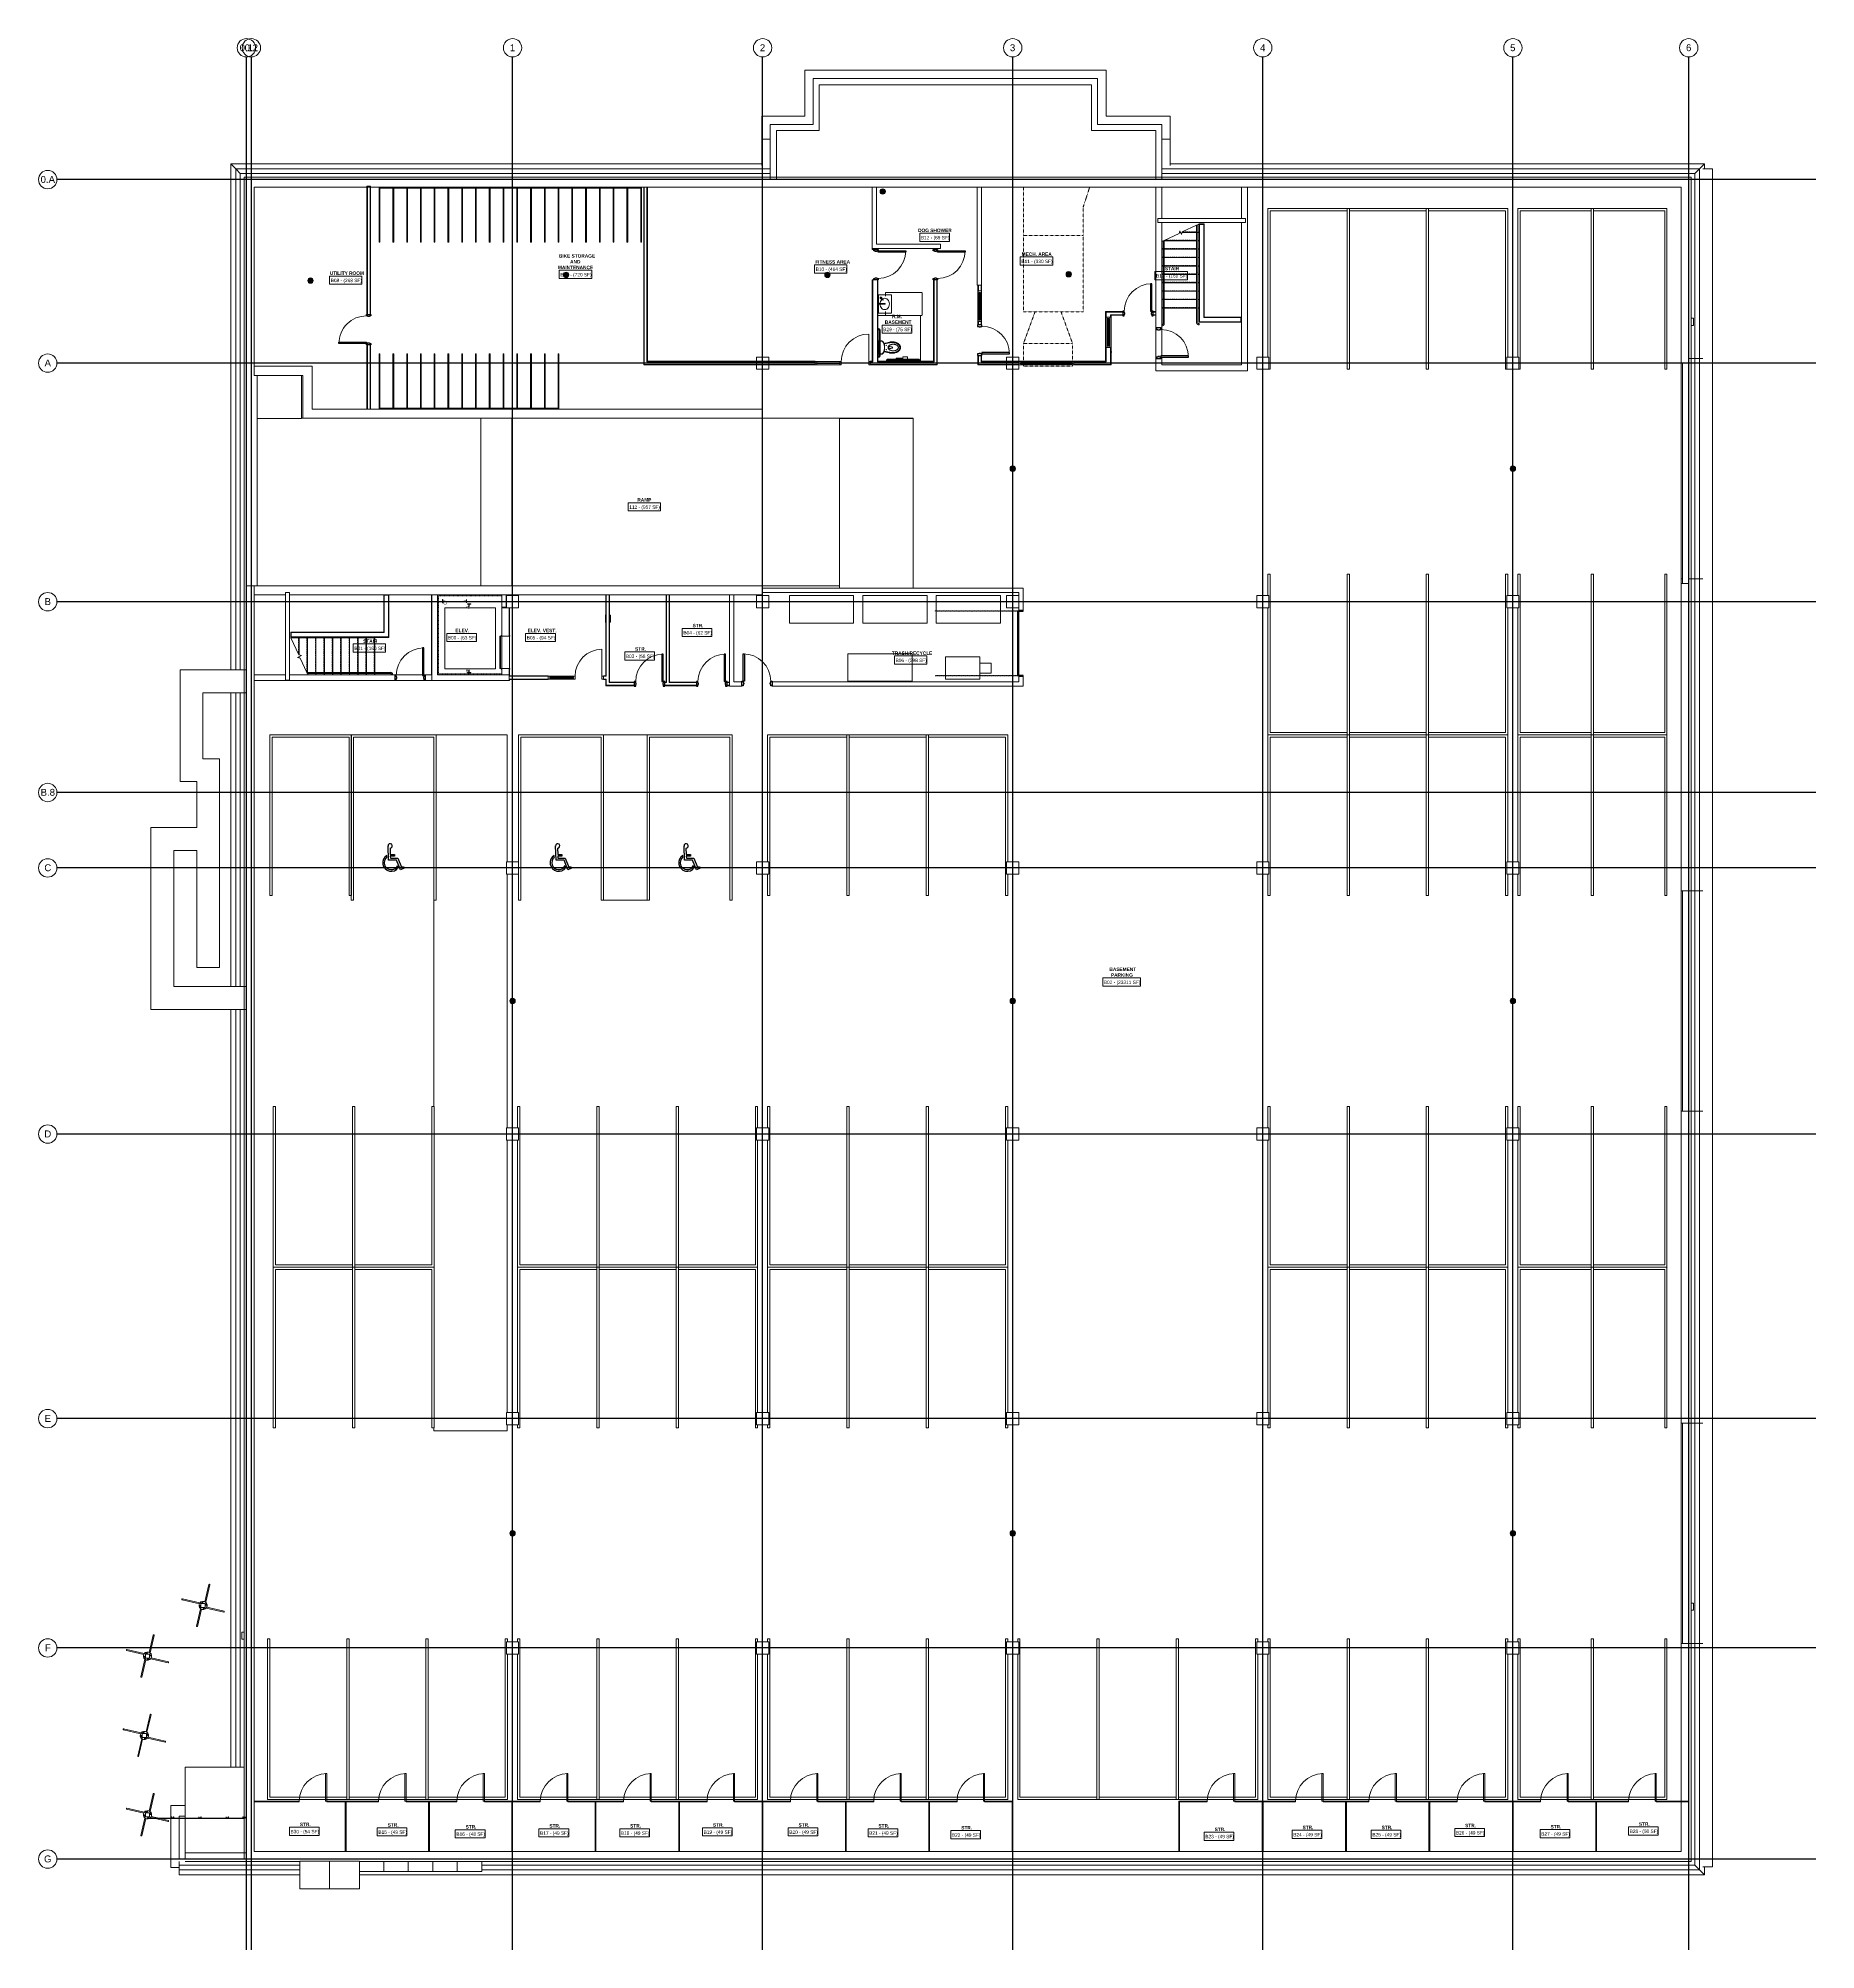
# Model space of a CAD drawing. Header units: inches. Extents: x -4101 to -1777, y 9773 to 12272.
import ezdxf

# ---------------------------------------------------------------- set-up
doc = ezdxf.new("R2010")
doc.units = ezdxf.units.IN
doc.header["$MEASUREMENT"] = 0
for name, pattern in [('Dash', [0.25, 0.125, -0.125]), ('Grid Line 1_2_', [0.875, 0.5, -0.125, 0.125, -0.125]), ('Hidden', [0.28125, 0.1875, -0.09375]), ('Hidden 1_8_', [0.1875, 0.125, -0.0625]), ('Overhead 1_16_', [0.101562, 0.0625, -0.039062])]:
    doc.linetypes.add(name, pattern=pattern)
for name, color, linetype, lineweight in [('0-1', 7, 'Continuous', 5), ('0-2', 8, 'Continuous', 9), ('0-3', 7, 'Continuous', 9), ('0-4', 165, 'Continuous', 5), ('A-ANNO-NOTE', 131, 'Continuous', 9), ('A-AREA-IDEN', 2, 'Continuous', 9), ('A-DETL-GENF-1', 7, 'Continuous', 9), ('A-DETL-GENF-HDLN-1', 7, 'Dash', 9), ('A-DETL-HDLN-1', 7, 'Hidden 1_8_', 9), ('A-DETL-MEDM-1', 10, 'Continuous', 30), ('A-DOOR-1', 10, 'Continuous', 30), ('A-DOOR-2', 7, 'Continuous', 9), ('A-DOOR-FRAM-1', 10, 'Continuous', 30), ('A-DOOR-HDLN-1', 170, 'Dash', 18), ('A-FLOR-1', 7, 'Continuous', 9), ('A-FLOR-2', 192, 'Continuous', 9), ('A-FLOR-HRAL-1', 7, 'Continuous', 9), ('A-GENM-1', 7, 'Continuous', 9), ('A-GLAZ-CURT', 52, 'Continuous', 9), ('A-GLAZ-CURT-1', 7, 'Continuous', 9), ('A-GLAZ-CWMG', 51, 'Continuous', 9), ('A-GLAZ-CWMG-1', 7, 'Continuous', 9), ('A-WALL-1', 250, 'Continuous', 18), ('A-WALL-2', 7, 'Continuous', 9), ('E-ELEC-EQPM', 71, 'Continuous', 9), ('E-FIRE', 2, 'Continuous', 9), ('E-FIRE-1', 7, 'Continuous', 9), ('G-IMPT-1', 7, 'Continuous', 9), ('I-WALL-1', 7, 'Continuous', 9), ('P-SANR-FIXT', 6, 'Continuous', 9), ('P-SANR-FIXT-1', 7, 'Hidden', 9), ('P-SANR-FIXT-2', 7, 'Continuous', 9), ('Q-SPCQ-1', 7, 'Continuous', 9), ('S-BEAM-1', 7, 'Continuous', 9), ('S-COLS-1', 7, 'Continuous', 9), ('S-FNDN-1', 7, 'Continuous', 9), ('S-FNDN-2', 32, 'Continuous', 9), ('S-GRID-1', 1, 'Grid Line 1_2_', 30), ('S-GRID-IDEN', 1, 'Continuous', 9), ('S-GRID-IDEN-1', 147, 'Continuous', 9), ('S-STRS-1', 7, 'Continuous', 9), ('S-STRS-2', 7, 'Overhead 1_16_', 9), ('S-STRS-MBND-1', 7, 'Continuous', 9)]:
    doc.layers.add(name, color=color, linetype=linetype, lineweight=lineweight)
doc.styles.add('Arial', font='arial.ttf', dxfattribs={"height": 4.5})
doc.styles.add('Arial_1', font='arial.ttf', dxfattribs={"height": 9})
doc.styles.add('Century Gothic', font='ufonts.com_century-gothic.ttf', dxfattribs={"height": 4.5})
doc.styles.add('Century Gothic_B', font='GOTHICB.TTF', dxfattribs={"height": 4.5})

# ---------------------------------------------------------------- blocks, each defined once
blk = doc.blocks.new('Trash_Bin_3753 - 2-Yard Bin-2253474-BACKGROUND - BASEMENT')
at = {"layer": 'Q-SPCQ-1'}
for p, q in [((-42, -18), (-42, 18)), ((42, 18), (-42, 18)), ((42, 18), (42, -18)), ((42, -18), (-42, -18))]:
    blk.add_line(p, q, dxfattribs=at)
blk = doc.blocks.new('Parking_Stall_Multiple - BIKE-2405911-BACKGROUND - BASEMENT')
at = {"layer": 'A-GENM-1'}
for p, q in [((72, 0), (0, 0)), ((72, -1), (72, 0)), ((72, -18), (0, -18)), ((0, -19), (72, -19)), ((1, -18), (1, -1)), ((1, -1), (72, -1)), ((72, -18), (1, -18)), ((1, -36), (1, -19)), ((1, -19), (72, -19)), ((72, -19), (72, -18)), ((72, -19), (72, -18)), ((72, -36), (0, -36)), ((0, -37), (72, -37)), ((72, -36), (1, -36)), ((1, -54), (1, -37)), ((1, -37), (72, -37)), ((72, -37), (72, -36)), ((72, -37), (72, -36)), ((72, -54), (0, -54)), ((0, -55), (72, -55)), ((72, -72), (0, -72)), ((0, -73), (72, -73)), ((72, -54), (1, -54)), ((1, -72), (1, -55)), ((1, -55), (72, -55)), ((72, -72), (1, -72)), ((1, -90), (1, -73)), ((1, -73), (72, -73)), ((72, -55), (72, -54)), ((72, -55), (72, -54)), ((72, -73), (72, -72)), ((72, -73), (72, -72)), ((72, -90), (0, -90)), ((0, -91), (72, -91)), ((72, -90), (1, -90)), ((1, -108), (1, -91)), ((1, -91), (72, -91)), ((72, -91), (72, -90)), ((72, -91), (72, -90)), ((72, -108), (0, -108)), ((0, -109), (72, -109)), ((72, -108), (1, -108)), ((1, -126), (1, -109)), ((1, -109), (72, -109)), ((72, -109), (72, -108)), ((72, -109), (72, -108)), ((72, -126), (0, -126)), ((0, -127), (72, -127)), ((72, -144), (0, -144)), ((0, -145), (72, -145)), ((72, -126), (1, -126)), ((1, -144), (1, -127)), ((1, -127), (72, -127)), ((72, -144), (1, -144)), ((1, -162), (1, -145)), ((1, -145), (72, -145)), ((72, -127), (72, -126)), ((72, -127), (72, -126)), ((72, -145), (72, -144)), ((72, -145), (72, -144)), ((72, -162), (0, -162)), ((0, -163), (72, -163)), ((72, -162), (1, -162)), ((1, -180), (1, -163)), ((1, -163), (72, -163)), ((72, -163), (72, -162)), ((72, -163), (72, -162)), ((72, -180), (0, -180)), ((0, -181), (72, -181)), ((72, -198), (0, -198)), ((0, -199), (72, -199)), ((72, -180), (1, -180)), ((1, -198), (1, -181)), ((1, -181), (72, -181)), ((72, -198), (1, -198)), ((1, -216), (1, -199)), ((1, -199), (72, -199)), ((72, -181), (72, -180)), ((72, -181), (72, -180)), ((72, -199), (72, -198)), ((72, -199), (72, -198)), ((72, -216), (0, -216)), ((0, -217), (72, -217)), ((72, -216), (1, -216)), ((1, -234), (1, -217)), ((1, -217), (72, -217)), ((72, -217), (72, -216)), ((72, -217), (72, -216)), ((0, -235), (72, -235)), ((72, -234), (1, -234)), ((72, -235), (72, -234))]:
    blk.add_line(p, q, dxfattribs=at)
blk = doc.blocks.new('HOLLOW METAL - HM - METAL LEAF - 3-0 x 7-0-2191985-BACKGROUND - BASEMENT')
at = {"layer": 'A-DOOR-1'}
for p, q in [((18, 39.125), (16.25, 39.125)), ((16.25, 39.125), (16.25, 3.125)), ((18, 3.125), (18, 39.125)), ((16.25, 3.125), (18, 3.125))]:
    blk.add_line(p, q, dxfattribs=at)
at = {"layer": 'A-DOOR-2'}
blk.add_arc((18, 3.125), 36, 90, 180, dxfattribs=at)
at = {"layer": 'A-DOOR-FRAM-1'}
for p, q in [((-18, 3.125), (-20, 3.125)), ((-20, 3.125), (-20, -2.625)), ((-18, 1.1875), (-18, 3.125)), ((-17.375, 1.1875), (-18, 1.1875)), ((-17.375, -0.6875), (-17.375, 1.1875)), ((18, 1.1875), (17.375, 1.1875)), ((17.375, 1.1875), (17.375, -0.6875)), ((18, 3.125), (18, 1.1875)), ((20, 3.125), (18, 3.125)), ((20, -2.625), (20, 3.125)), ((-20, -2.625), (-18, -2.625)), ((-18, -2.625), (-18, -0.6875)), ((-18, -0.6875), (-17.375, -0.6875)), ((17.375, -0.6875), (18, -0.6875)), ((18, -0.6875), (18, -2.625)), ((18, -2.625), (20, -2.625))]:
    blk.add_line(p, q, dxfattribs=at)
blk = doc.blocks.new('HOLLOW METAL - HM - METAL LEAF - 3-0 x 7-0-2191987-BACKGROUND - BASEMENT')
at = {"layer": 'A-DOOR-1'}
for p, q in [((16.25, -3.1875), (18, -3.1875)), ((16.25, -39.1875), (16.25, -3.1875)), ((18, -3.1875), (18, -39.1875)), ((18, -39.1875), (16.25, -39.1875))]:
    blk.add_line(p, q, dxfattribs=at)
at = {"layer": 'A-DOOR-2'}
blk.add_arc((18, -3.1875), 36, 180, 270, dxfattribs=at)
at = {"layer": 'A-DOOR-FRAM-1'}
for p, q in [((-20, 2.5625), (-18, 2.5625)), ((-20, -3.1875), (-20, 2.5625)), ((-18, 2.5625), (-18, 0.625)), ((-18, 0.625), (-17.375, 0.625)), ((-17.375, 0.625), (-17.375, -1.25)), ((17.375, 0.625), (18, 0.625)), ((17.375, -1.25), (17.375, 0.625)), ((18, 2.5625), (20, 2.5625)), ((18, 0.625), (18, 2.5625)), ((20, 2.5625), (20, -3.1875)), ((-18, -3.1875), (-20, -3.1875)), ((-18, -1.25), (-18, -3.1875)), ((-17.375, -1.25), (-18, -1.25)), ((18, -1.25), (17.375, -1.25)), ((18, -3.1875), (18, -1.25)), ((20, -3.1875), (18, -3.1875))]:
    blk.add_line(p, q, dxfattribs=at)
blk = doc.blocks.new('HOLLOW METAL - HM - METAL LEAF - 3-0 x 7-0-2191988-BACKGROUND - BASEMENT')
at = {"layer": 'A-DOOR-1'}
for p, q in [((16.25, -3.5625), (18, -3.5625)), ((16.25, -39.5625), (16.25, -3.5625)), ((18, -3.5625), (18, -39.5625)), ((18, -39.5625), (16.25, -39.5625))]:
    blk.add_line(p, q, dxfattribs=at)
at = {"layer": 'A-DOOR-2'}
blk.add_arc((18, -3.5625), 36, 180, 270, dxfattribs=at)
at = {"layer": 'A-DOOR-FRAM-1'}
for p, q in [((-20, 2.1875), (-18, 2.1875)), ((-20, -3.5625), (-20, 2.1875)), ((-18, 2.1875), (-18, 0.25)), ((-18, 0.25), (-17.375, 0.25)), ((-17.375, 0.25), (-17.375, -1.625)), ((17.375, 0.25), (18, 0.25)), ((17.375, -1.625), (17.375, 0.25)), ((18, 2.1875), (20, 2.1875)), ((18, 0.25), (18, 2.1875)), ((20, 2.1875), (20, -3.5625)), ((-18, -3.5625), (-20, -3.5625)), ((-18, -1.625), (-18, -3.5625)), ((-17.375, -1.625), (-18, -1.625)), ((18, -1.625), (17.375, -1.625)), ((18, -3.5625), (18, -1.625)), ((20, -3.5625), (18, -3.5625))]:
    blk.add_line(p, q, dxfattribs=at)
blk = doc.blocks.new('Parking_Stall_Multiple - BIKE-2409273-BACKGROUND - BASEMENT')
at = {"layer": 'A-GENM-1'}
for p, q in [((72, 343), (0, 343)), ((72, 325), (0, 325)), ((1, 325), (1, 342)), ((1, 342), (72, 342)), ((72, 325), (1, 325)), ((72, 342), (72, 343)), ((72, 324), (72, 325)), ((72, 324), (72, 325)), ((0, 324), (72, 324)), ((72, 307), (0, 307)), ((0, 306), (72, 306)), ((1, 307), (1, 324)), ((1, 324), (72, 324)), ((72, 307), (1, 307)), ((1, 289), (1, 306)), ((1, 306), (72, 306)), ((72, 306), (72, 307)), ((72, 306), (72, 307)), ((72, 289), (0, 289)), ((0, 288), (72, 288)), ((72, 289), (1, 289)), ((1, 271), (1, 288)), ((1, 288), (72, 288)), ((72, 288), (72, 289)), ((72, 288), (72, 289)), ((72, 271), (0, 271)), ((0, 270), (72, 270)), ((72, 253), (0, 253)), ((0, 252), (72, 252)), ((72, 271), (1, 271)), ((1, 253), (1, 270)), ((1, 270), (72, 270)), ((72, 253), (1, 253)), ((1, 235), (1, 252)), ((1, 252), (72, 252)), ((72, 270), (72, 271)), ((72, 270), (72, 271)), ((72, 252), (72, 253)), ((72, 252), (72, 253)), ((72, 235), (0, 235)), ((0, 234), (72, 234)), ((72, 235), (1, 235)), ((1, 217), (1, 234)), ((1, 234), (72, 234)), ((72, 234), (72, 235)), ((72, 234), (72, 235)), ((72, 217), (0, 217)), ((0, 216), (72, 216)), ((72, 217), (1, 217)), ((1, 199), (1, 216)), ((1, 216), (72, 216)), ((72, 216), (72, 217)), ((72, 216), (72, 217)), ((72, 199), (0, 199)), ((0, 198), (72, 198)), ((72, 181), (0, 181)), ((0, 180), (72, 180)), ((72, 199), (1, 199)), ((1, 181), (1, 198)), ((1, 198), (72, 198)), ((72, 181), (1, 181)), ((1, 163), (1, 180)), ((1, 180), (72, 180)), ((72, 198), (72, 199)), ((72, 198), (72, 199)), ((72, 180), (72, 181)), ((72, 180), (72, 181)), ((72, 163), (0, 163)), ((0, 162), (72, 162)), ((72, 163), (1, 163)), ((1, 145), (1, 162)), ((1, 162), (72, 162)), ((72, 162), (72, 163)), ((72, 162), (72, 163)), ((72, 145), (0, 145)), ((0, 144), (72, 144)), ((72, 127), (0, 127)), ((0, 126), (72, 126)), ((72, 145), (1, 145)), ((1, 127), (1, 144)), ((1, 144), (72, 144)), ((72, 127), (1, 127)), ((1, 109), (1, 126)), ((1, 126), (72, 126)), ((72, 144), (72, 145)), ((72, 144), (72, 145)), ((72, 126), (72, 127)), ((72, 126), (72, 127)), ((72, 109), (0, 109)), ((0, 108), (72, 108)), ((72, 109), (1, 109)), ((1, 91), (1, 108)), ((1, 108), (72, 108)), ((72, 108), (72, 109)), ((72, 108), (72, 109)), ((72, 91), (0, 91)), ((0, 90), (72, 90)), ((72, 91), (1, 91)), ((1, 73), (1, 90)), ((1, 90), (72, 90)), ((72, 90), (72, 91)), ((72, 90), (72, 91)), ((72, 73), (0, 73)), ((0, 72), (72, 72)), ((72, 55), (0, 55)), ((0, 54), (72, 54)), ((72, 73), (1, 73)), ((1, 55), (1, 72)), ((1, 72), (72, 72)), ((72, 55), (1, 55)), ((1, 37), (1, 54)), ((1, 54), (72, 54)), ((72, 72), (72, 73)), ((72, 72), (72, 73)), ((72, 54), (72, 55)), ((72, 54), (72, 55)), ((72, 37), (0, 37)), ((0, 36), (72, 36)), ((72, 37), (1, 37)), ((1, 19), (1, 36)), ((1, 36), (72, 36)), ((72, 36), (72, 37)), ((72, 36), (72, 37)), ((72, 19), (0, 19)), ((0, 18), (72, 18)), ((72, 19), (1, 19)), ((1, 1), (1, 18)), ((1, 18), (72, 18)), ((72, 1), (1, 1)), ((72, 18), (72, 19)), ((72, 18), (72, 19)), ((72, 0), (72, 1)), ((0, 0), (72, 0))]:
    blk.add_line(p, q, dxfattribs=at)
blk = doc.blocks.new('OVERHEAD GARAGE DOOR - 7_X8_-2198361-BACKGROUND - BASEMENT')
at = {"layer": 'A-DOOR-1'}
for p, q in [((42, -2.9375), (-42, -2.9375)), ((-42, -2.9375), (-42, -4.4375)), ((-42, -4.4375), (42, -4.4375)), ((42, -4.4375), (42, -2.9375))]:
    blk.add_line(p, q, dxfattribs=at)
at = {"layer": 'A-DOOR-FRAM-1'}
for p, q in [((-42, 2.6875), (-43, 2.6875)), ((-43, 2.6875), (-43, -2.9375)), ((-42, -2.9375), (-42, 2.6875)), ((42, 2.6875), (42, -2.9375)), ((43, 2.6875), (42, 2.6875)), ((43, -2.9375), (43, 2.6875)), ((-43, -2.9375), (-42, -2.9375)), ((42, -2.9375), (43, -2.9375))]:
    blk.add_line(p, q, dxfattribs=at)
at = {"layer": 'A-DOOR-HDLN-1'}
for p, q in [((-42.5, -112.4375), (-42.5, -2.9375)), ((-42, -4.4375), (-42, -112.4375)), ((42, -4.4375), (42, -112.4375)), ((42.5, -112.4375), (42.5, -2.9375)), ((-42, -112.4375), (-42.5, -112.4375)), ((42, -112.4375), (42.5, -112.4375))]:
    blk.add_line(p, q, dxfattribs=at)
blk = doc.blocks.new('Parking_Stall_Multiple - STANDARD-2088485-BACKGROUND - BASEMENT')
at = {"layer": 'A-GENM-1'}
for p, q in [((190, 314), (0, 314)), ((0, 314), (0, 207.3)), ((3, 210.3), (3, 311)), ((3, 311), (210, 311)), ((210, 314), (206, 314)), ((210, 311), (210, 314)), ((210, 210.3), (0, 210.3)), ((0, 210.3), (0, 103.7)), ((0, 207.3), (210, 207.3)), ((210, 210.3), (3, 210.3)), ((3, 106.7), (3, 207.3)), ((3, 207.3), (210, 207.3)), ((210, 207.3), (210, 210.3)), ((210, 207.3), (210, 210.3)), ((210, 106.7), (0, 106.7)), ((0, 106.7), (0, 0)), ((0, 103.7), (210, 103.7)), ((210, 106.7), (3, 106.7)), ((3, 3), (3, 103.7)), ((3, 103.7), (210, 103.7)), ((210, 103.7), (210, 106.7)), ((210, 103.7), (210, 106.7)), ((210, 3), (3, 3)), ((210, 0), (210, 3)), ((0, 0), (190, 0)), ((206, 0), (210, 0))]:
    blk.add_line(p, q, dxfattribs=at)
blk = doc.blocks.new('Parking_Stall_Multiple - STANDARD-2220512-BACKGROUND - BASEMENT')
at = {"layer": 'A-GENM-1'}
for p, q in [((190, 314), (0, 314)), ((0, 314), (0, 207.3)), ((3, 210.3), (3, 311)), ((3, 311), (210, 311)), ((210, 314), (206, 314)), ((210, 311), (210, 314)), ((210, 210.3), (0, 210.3)), ((0, 210.3), (0, 103.7)), ((0, 207.3), (210, 207.3)), ((210, 210.3), (3, 210.3)), ((3, 106.7), (3, 207.3)), ((3, 207.3), (210, 207.3)), ((210, 207.3), (210, 210.3)), ((210, 207.3), (210, 210.3)), ((210, 106.7), (0, 106.7)), ((0, 106.7), (0, 0)), ((0, 103.7), (210, 103.7)), ((210, 106.7), (3, 106.7)), ((3, 3), (3, 103.7)), ((3, 103.7), (210, 103.7)), ((210, 103.7), (210, 106.7)), ((210, 103.7), (210, 106.7)), ((210, 3), (3, 3)), ((210, 0), (210, 3)), ((0, 0), (190, 0)), ((206, 0), (210, 0))]:
    blk.add_line(p, q, dxfattribs=at)
blk = doc.blocks.new('Parking_Stall_Multiple - STANDARD-1981804-BACKGROUND - BASEMENT')
at = {"layer": 'A-GENM-1'}
for p, q in [((190, 314), (0, 314)), ((0, 314), (0, 207.3)), ((3, 210.3), (3, 311)), ((3, 311), (210, 311)), ((210, 314), (206, 314)), ((210, 311), (210, 314)), ((210, 210.3), (0, 210.3)), ((0, 210.3), (0, 103.7)), ((0, 207.3), (210, 207.3)), ((210, 210.3), (3, 210.3)), ((3, 106.7), (3, 207.3)), ((3, 207.3), (210, 207.3)), ((210, 207.3), (210, 210.3)), ((210, 207.3), (210, 210.3)), ((210, 106.7), (0, 106.7)), ((0, 106.7), (0, 0)), ((0, 103.7), (210, 103.7)), ((210, 106.7), (3, 106.7)), ((3, 3), (3, 103.7)), ((3, 103.7), (210, 103.7)), ((210, 103.7), (210, 106.7)), ((210, 103.7), (210, 106.7)), ((210, 3), (3, 3)), ((210, 0), (210, 3)), ((0, 0), (190, 0)), ((206, 0), (210, 0))]:
    blk.add_line(p, q, dxfattribs=at)
blk = doc.blocks.new('Parking_Stall_Multiple - STANDARD-2216199-BACKGROUND - BASEMENT')
at = {"layer": 'A-GENM-1'}
for p, q in [((210, 314), (0, 314)), ((0, 314), (0, 207.3)), ((3, 210.3), (3, 311)), ((3, 311), (210, 311)), ((210, 311), (210, 314)), ((210, 210.3), (0, 210.3)), ((0, 210.3), (0, 103.7)), ((0, 207.3), (210, 207.3)), ((210, 210.3), (3, 210.3)), ((3, 106.7), (3, 207.3)), ((3, 207.3), (210, 207.3)), ((210, 207.3), (210, 210.3)), ((210, 207.3), (210, 210.3)), ((210, 106.7), (0, 106.7)), ((0, 106.7), (0, 0)), ((0, 103.7), (210, 103.7)), ((210, 106.7), (3, 106.7)), ((3, 3), (3, 103.7)), ((3, 103.7), (210, 103.7)), ((210, 103.7), (210, 106.7)), ((210, 103.7), (210, 106.7)), ((210, 3), (3, 3)), ((210, 0), (210, 3)), ((0, 0), (190, 0)), ((206, 0), (210, 0))]:
    blk.add_line(p, q, dxfattribs=at)
blk = doc.blocks.new('Parking_Stall_Multiple - STANDARD-1982617-BACKGROUND - BASEMENT')
at = {"layer": 'A-GENM-1'}
for p, q in [((190, 0), (0, 0)), ((0, 0), (0, -106.7)), ((210, 0), (206, 0)), ((210, -3), (210, 0)), ((3, -103.7), (3, -3)), ((3, -3), (210, -3)), ((210, -103.7), (0, -103.7)), ((0, -103.7), (0, -210.3)), ((0, -106.7), (210, -106.7)), ((210, -103.7), (3, -103.7)), ((3, -207.3), (3, -106.7)), ((3, -106.7), (210, -106.7)), ((210, -106.7), (210, -103.7)), ((210, -106.7), (210, -103.7)), ((210, -207.3), (0, -207.3)), ((0, -207.3), (0, -314)), ((0, -210.3), (210, -210.3)), ((210, -207.3), (3, -207.3)), ((3, -311), (3, -210.3)), ((3, -210.3), (210, -210.3)), ((210, -210.3), (210, -207.3)), ((210, -210.3), (210, -207.3)), ((0, -314), (190, -314)), ((210, -311), (3, -311)), ((206, -314), (210, -314)), ((210, -314), (210, -311))]:
    blk.add_line(p, q, dxfattribs=at)
blk = doc.blocks.new('Parking_Stall_Multiple - STANDARD-2088802-BACKGROUND - BASEMENT')
at = {"layer": 'A-GENM-1'}
for p, q in [((190, 0), (0, 0)), ((0, 0), (0, -106.7)), ((210, 0), (206, 0)), ((210, -3), (210, 0)), ((3, -103.7), (3, -3)), ((3, -3), (210, -3)), ((210, -103.7), (0, -103.7)), ((0, -103.7), (0, -210.3)), ((0, -106.7), (210, -106.7)), ((210, -103.7), (3, -103.7)), ((3, -207.3), (3, -106.7)), ((3, -106.7), (210, -106.7)), ((210, -106.7), (210, -103.7)), ((210, -106.7), (210, -103.7)), ((210, -207.3), (0, -207.3)), ((0, -207.3), (0, -314)), ((0, -210.3), (210, -210.3)), ((210, -207.3), (3, -207.3)), ((3, -311), (3, -210.3)), ((3, -210.3), (210, -210.3)), ((210, -210.3), (210, -207.3)), ((210, -210.3), (210, -207.3)), ((0, -314), (190, -314)), ((210, -311), (3, -311)), ((206, -314), (210, -314)), ((210, -314), (210, -311))]:
    blk.add_line(p, q, dxfattribs=at)
blk = doc.blocks.new('Parking_Stall_Multiple - STANDARD-2223158-BACKGROUND - BASEMENT')
at = {"layer": 'A-GENM-1'}
for p, q in [((210, 0), (0, 0)), ((0, 0), (0, -106.7)), ((210, -3), (210, 0)), ((3, -103.7), (3, -3)), ((3, -3), (210, -3)), ((210, -103.7), (0, -103.7)), ((0, -103.7), (0, -210.3)), ((0, -106.7), (210, -106.7)), ((210, -103.7), (3, -103.7)), ((3, -207.3), (3, -106.7)), ((3, -106.7), (210, -106.7)), ((210, -106.7), (210, -103.7)), ((210, -106.7), (210, -103.7)), ((0, -210.3), (210, -210.3)), ((210, -207.3), (3, -207.3)), ((210, -210.3), (210, -207.3))]:
    blk.add_line(p, q, dxfattribs=at)
blk = doc.blocks.new('Parking_Stall_Multiple - STANDARD-V1-BACKGROUND - BASEMENT')
at = {"layer": 'A-GENM-1'}
for p, q in [((166, 314), (0, 314)), ((0, 314), (0, 207.3)), ((3, 210.3), (3, 311)), ((3, 311), (210, 311)), ((210, 314), (182, 314)), ((210, 311), (210, 314)), ((210, 210.3), (0, 210.3)), ((0, 210.3), (0, 103.7)), ((0, 207.3), (210, 207.3)), ((210, 210.3), (3, 210.3)), ((3, 106.7), (3, 207.3)), ((3, 207.3), (210, 207.3)), ((210, 207.3), (210, 210.3)), ((210, 207.3), (210, 210.3)), ((210, 106.7), (0, 106.7)), ((0, 106.7), (0, 0)), ((0, 103.7), (210, 103.7)), ((210, 106.7), (3, 106.7)), ((3, 3), (3, 103.7)), ((3, 103.7), (210, 103.7)), ((210, 103.7), (210, 106.7)), ((210, 103.7), (210, 106.7)), ((210, 3), (3, 3)), ((210, 0), (210, 3)), ((0, 0), (166, 0)), ((182, 0), (210, 0))]:
    blk.add_line(p, q, dxfattribs=at)
blk = doc.blocks.new('Parking_Stall_Multiple - STANDARD-2223028-BACKGROUND - BASEMENT')
at = {"layer": 'A-GENM-1'}
for p, q in [((210, 210.3), (0, 210.3)), ((0, 210.3), (0, 103.7)), ((3, 106.7), (3, 207.3)), ((3, 207.3), (210, 207.3)), ((210, 207.3), (210, 210.3)), ((210, 106.7), (0, 106.7)), ((0, 106.7), (0, 0)), ((0, 103.7), (210, 103.7)), ((210, 106.7), (3, 106.7)), ((3, 3), (3, 103.7)), ((3, 103.7), (210, 103.7)), ((210, 103.7), (210, 106.7)), ((210, 103.7), (210, 106.7)), ((210, 3), (3, 3)), ((210, 0), (210, 3)), ((0, 0), (210, 0))]:
    blk.add_line(p, q, dxfattribs=at)
blk = doc.blocks.new('Parking_Stall_Multiple - COMPACT-2286911-BACKGROUND - BASEMENT')
at = {"layer": 'A-GENM-1'}
for p, q in [((210, 0), (0, 0)), ((0, 0), (0, -99)), ((210, -3), (210, 0)), ((3, -96), (3, -3)), ((3, -3), (210, -3)), ((210, -96), (0, -96)), ((0, -96), (0, -195)), ((0, -99), (210, -99)), ((210, -96), (3, -96)), ((3, -192), (3, -99)), ((3, -99), (210, -99)), ((210, -99), (210, -96)), ((210, -99), (210, -96)), ((0, -195), (189.875, -195)), ((210, -192), (3, -192)), ((205.875, -195), (210, -195)), ((210, -195), (210, -192))]:
    blk.add_line(p, q, dxfattribs=at)
blk = doc.blocks.new('Parking_Stall_Multiple - STANDARD-V2-BACKGROUND - BASEMENT')
at = {"layer": 'A-GENM-1'}
for p, q in [((166, 0), (0, 0)), ((0, 0), (0, -106.7)), ((210, 0), (182, 0)), ((210, -3), (210, 0)), ((3, -103.7), (3, -3)), ((3, -3), (210, -3)), ((210, -103.7), (0, -103.7)), ((0, -103.7), (0, -210.3)), ((0, -106.7), (210, -106.7)), ((210, -103.7), (3, -103.7)), ((3, -207.3), (3, -106.7)), ((3, -106.7), (210, -106.7)), ((210, -106.7), (210, -103.7)), ((210, -106.7), (210, -103.7)), ((210, -207.3), (0, -207.3)), ((0, -207.3), (0, -314)), ((0, -210.3), (210, -210.3)), ((210, -207.3), (3, -207.3)), ((3, -311), (3, -210.3)), ((3, -210.3), (210, -210.3)), ((210, -210.3), (210, -207.3)), ((210, -210.3), (210, -207.3)), ((0, -314), (166, -314)), ((210, -311), (3, -311)), ((182, -314), (210, -314)), ((210, -314), (210, -311))]:
    blk.add_line(p, q, dxfattribs=at)
blk = doc.blocks.new('Parking_Stall_Multiple - STANDARD-2217643-BACKGROUND - BASEMENT')
at = {"layer": 'A-GENM-1'}
for p, q in [((210, 0), (0, 0)), ((0, 0), (0, -106.7)), ((210, -3), (210, 0)), ((3, -103.7), (3, -3)), ((3, -3), (210, -3)), ((0, -106.7), (210, -106.7)), ((210, -103.7), (3, -103.7)), ((210, -106.7), (210, -103.7))]:
    blk.add_line(p, q, dxfattribs=at)
blk = doc.blocks.new('Parking_Stall_Multiple - COMPACT-V3-BACKGROUND - BASEMENT')
at = {"layer": 'A-GENM-1'}
for p, q in [((210, 0), (0, 0)), ((0, 0), (0, -99)), ((210, -3), (210, 0)), ((3, -96), (3, -3)), ((3, -3), (210, -3)), ((210, -96), (0, -96)), ((0, -96), (0, -195)), ((0, -99), (210, -99)), ((210, -96), (3, -96)), ((3, -192), (3, -99)), ((3, -99), (210, -99)), ((210, -99), (210, -96)), ((210, -99), (210, -96)), ((0, -195), (166, -195)), ((210, -192), (3, -192)), ((182, -195), (210, -195)), ((210, -195), (210, -192))]:
    blk.add_line(p, q, dxfattribs=at)
blk = doc.blocks.new('Parking_Stall_Multiple - STANDARD-V4-BACKGROUND - BASEMENT')
at = {"layer": 'A-GENM-1'}
for p, q in [((166, 314), (0, 314)), ((0, 314), (0, 207.3)), ((3, 210.3), (3, 311)), ((3, 311), (210, 311)), ((210, 314), (182, 314)), ((210, 311), (210, 314)), ((210, 210.3), (0, 210.3)), ((0, 210.3), (0, 103.7)), ((0, 207.3), (210, 207.3)), ((210, 210.3), (3, 210.3)), ((3, 106.7), (3, 207.3)), ((3, 207.3), (210, 207.3)), ((210, 207.3), (210, 210.3)), ((210, 207.3), (210, 210.3)), ((210, 106.7), (0, 106.7)), ((0, 106.7), (0, 0)), ((0, 103.7), (210, 103.7)), ((210, 106.7), (3, 106.7)), ((3, 3), (3, 103.7)), ((3, 103.7), (210, 103.7)), ((210, 103.7), (210, 106.7)), ((210, 103.7), (210, 106.7)), ((210, 3), (3, 3)), ((210, 0), (210, 3)), ((0, 0), (166, 0)), ((182, 0), (210, 0))]:
    blk.add_line(p, q, dxfattribs=at)
blk = doc.blocks.new('Parking_Stall_Multiple - COMPACT-2287195-BACKGROUND - BASEMENT')
at = {"layer": 'A-GENM-1'}
for p, q in [((166, 195), (0, 195)), ((0, 195), (0, 96)), ((3, 99), (3, 192)), ((3, 192), (210, 192)), ((210, 195), (182, 195)), ((210, 192), (210, 195)), ((210, 99), (0, 99)), ((0, 99), (0, 0)), ((0, 96), (210, 96)), ((210, 99), (3, 99)), ((3, 3), (3, 96)), ((3, 96), (210, 96)), ((210, 96), (210, 99)), ((210, 96), (210, 99)), ((210, 3), (3, 3)), ((210, 0), (210, 3)), ((0, 0), (210, 0))]:
    blk.add_line(p, q, dxfattribs=at)
blk = doc.blocks.new('Parking_Stall_Multiple - COMPACT-V5-BACKGROUND - BASEMENT')
at = {"layer": 'A-GENM-1'}
for p, q in [((190, 195), (0, 195)), ((0, 195), (0, 96)), ((3, 99), (3, 192)), ((3, 192), (210, 192)), ((210, 195), (206, 195)), ((210, 192), (210, 195)), ((210, 99), (0, 99)), ((0, 99), (0, 0)), ((0, 96), (210, 96)), ((210, 99), (3, 99)), ((3, 3), (3, 96)), ((3, 96), (210, 96)), ((210, 96), (210, 99)), ((210, 96), (210, 99)), ((210, 3), (3, 3)), ((210, 0), (210, 3)), ((0, 0), (210, 0))]:
    blk.add_line(p, q, dxfattribs=at)
blk = doc.blocks.new('CHAINLINK GATE - CHAINLINK GATE-2199385-BACKGROUND - BASEMENT')
at = {"layer": 'A-DOOR-2'}
for p, q in [((16.5, 36.5), (18, 36.5)), ((16.5, 0.5), (16.5, 36.5)), ((18, 0.5), (18, 36.5)), ((16.5, 0.5), (18, 0.5))]:
    blk.add_line(p, q, dxfattribs=at)
blk.add_arc((18, 0.5), 36, 90, 180, dxfattribs=at)
blk = doc.blocks.new('Plbg-Sink Wall Mounted-UH - T11839_dwg-791503-BACKGROUND - BASEMENT')
at = {"layer": 'G-IMPT-1'}
for p, q in [((-4.5, 1), (-4.5, 1)), ((-4.5, 1), (-4.4, 1)), ((-4.5, 0.9), (-4.5, 1)), ((-4.5, 1), (-4.5, 1)), ((-4.5, 1), (-4.5, 1)), ((-4.5, 1), (-4.5, 1)), ((-4.5, 1), (-4.4, 1)), ((-4.5, 1), (-4.5, 0.8)), ((-4.5, 0.9), (-4.5, 1)), ((-4.5, 1), (-4.5, 1)), ((-4.5, 0.9), (-4.5, 0.9)), ((-4.5, 0.9), (-4.5, 0.9)), ((-4.5, 0.9), (-4.5, 0.9)), ((-4.5, 0.8), (-4.5, 0.8)), ((-4.5, 0.8), (-4.5, 0.8)), ((-4.5, 0.8), (-4.4, 0.8)), ((-4.5, 0.8), (-4.5, 0.6)), ((-4.5, 0.8), (-4.5, 0.8)), ((-4.5, 0.8), (-4.5, 0.8)), ((-4.5, 0.8), (-4.5, 0.8)), ((-4.5, 0.8), (-4.5, 0.8)), ((-4.5, 0.7), (-4.5, 0.7)), ((-4.5, 0.7), (-4.5, 0.7)), ((-4.5, 0.6), (-4.5, 0.6)), ((-4.5, 0.6), (-4.4, 0.6)), ((-4.5, 0.6), (-4.5, 0.3)), ((-4.5, 0.3), (-4.5, 0.3)), ((-4.5, 0.3), (-4.4, 0.3)), ((-4.5, 0.3), (-4.5, 0)), ((-4.5, 0), (-4.4, 0)), ((-4.4, 1), (-4.4, 0.9)), ((-4.4, 1), (-4.4, 0.8)), ((-4.4, 1), (-4.4, 0.8)), ((-4.4, 1), (-4.4, 0.9)), ((-4.4, 1), (-4.4, 0.9)), ((-4.4, 1), (-4.4, 0.9)), ((-4.4, 1), (-4.4, 1)), ((-4.4, 1), (-4.4, 0.9)), ((-4.4, 0.8), (-4.4, 1)), ((-4.4, 1), (-4.4, 0.9)), ((-4.4, 0.9), (-4.4, 0.8)), ((-4.4, 0.9), (-4.4, 0.9)), ((-4.4, 0.9), (-4.4, 0.8)), ((-4.4, 0.8), (-4.4, 0.9)), ((-4.2, 0.9), (-4.4, 0.9)), ((-4.4, 0.9), (-4.4, 0.9)), ((-4.4, 0.9), (-4.4, 0.9)), ((-4.2, 0.9), (-4.4, 0.9)), ((-4.4, 0.8), (-4.4, 0.6)), ((-4.4, 0.8), (-4.4, 0.8)), ((-4.4, 0.8), (-4.4, 0.8)), ((-4.4, 0.8), (-4.4, 0.7)), ((-4.4, 0.8), (-4.4, 0.8)), ((-4.4, 0.8), (-4.4, 0.8)), ((-4.4, 0.8), (-4.4, 0.7)), ((-4.4, 0.8), (-4.4, 0.6)), ((-4.4, 0.7), (-4.4, 0.8)), ((-4.4, 0.8), (-4.4, 0.8)), ((-4.4, 0.8), (-4.4, 0.8)), ((-4.2, 0.8), (-4.4, 0.8)), ((-4.4, 0.7), (-4.4, 0.6)), ((-4.4, 0.7), (-4.4, 0.5)), ((-4.4, 0.5), (-4.4, 0.7)), ((-4.4, 0.7), (-4.4, 0.6)), ((-4.4, 0.7), (-4.4, 0.6)), ((-4.2, 0.7), (-4.4, 0.7)), ((-4.4, 0.6), (-4.4, 0.6)), ((-4.4, 0.6), (-4.4, 0.3)), ((-4.4, 0.6), (-4.3, 0.6)), ((-4.4, 0.6), (-4.4, 0.6)), ((-4.4, 0.6), (-4.3, 0.5)), ((-4.4, 0.6), (-4.4, 0.5)), ((-4.4, 0.6), (-4.4, 0.6)), ((-4.4, 0.6), (-4.4, 0.5)), ((-4.4, 0.6), (-4.4, 0.3)), ((-4.4, 0.5), (-4.4, 0.6)), ((-4.4, 0.6), (-4.3, 0.5)), ((-4.4, 0.5), (-4.4, 0.3)), ((-4.4, 0.3), (-4.4, 0.5)), ((-4.4, 0.5), (-4.3, 0.5)), ((-4.4, 0.5), (-4.4, 0.4)), ((-4.4, 0.4), (-4.4, 0.4)), ((-4.4, 0.4), (-4.3, 0.3)), ((-4.4, 0.4), (-4.4, 0.2)), ((-4.4, 0.3), (-4.4, 0.3)), ((-4.4, 0.3), (-4.4, 0)), ((-4.4, 0.3), (-4.4, 0)), ((-4.4, 0.3), (-4.4, 0)), ((-4.4, 0.2), (-4.4, 0.2)), ((-4.4, 0.2), (-4.3, 0.2)), ((-4.4, 0.2), (-4.4, 0)), ((-4.4, 0), (-4.4, 0)), ((-4.4, 0), (-4.4, -0.3)), ((-4.4, 0), (-4.4, -0.3)), ((-4.4, 0), (-4.4, -0.3)), ((-4.4, 0), (-4.4, 0)), ((-4.4, 0), (-4.3, 0)), ((-4.4, 0), (-4.4, -0.2)), ((-4.3, 0.6), (-4.3, 0.5)), ((-4.3, 0.5), (-4.3, 0.6)), ((-4.3, 0.6), (-4.3, 0.5)), ((-4.3, 0.5), (-4.3, 0.5)), ((-4.3, 0.5), (-4.2, 0.5)), ((-4.3, 0.5), (-4.3, 0.5)), ((-4.3, 0.5), (-4.3, 0.5)), ((-4.3, 0.5), (-4.3, 0.5)), ((-4.3, 0.5), (-4.3, 0.5)), ((-4.3, 0.5), (-4.3, 0.4)), ((-4.3, 0.5), (-4.3, 0.5)), ((-4.3, 0.5), (-4.3, 0.5)), ((-4.3, 0.5), (-4.2, 0.4)), ((-4.3, 0.5), (-4.3, 0.4)), ((-4.3, 0.5), (-4.3, 0.5)), ((-4.3, 0.5), (-4.3, 0.4)), ((-4.3, 0.5), (-4.3, 0.3)), ((-1.2, 0.4), (-4.3, 0.4)), ((-4.3, 0.4), (-4.3, 0.4)), ((-4.3, 0.4), (-4.3, 0.3)), ((-4.3, 0.4), (-4.2, 0.4)), ((-4.3, 0.4), (-4.3, 0.3)), ((-4.3, 0.3), (-4.3, 0.3)), ((-4.3, 0.3), (-4.3, 0.2)), ((-4.3, 0.3), (-4.3, 0.3)), ((-4.3, 0.3), (-4.3, 0.2)), ((-4.3, 0.3), (-4.2, 0.3)), ((-4.3, 0.3), (-4.3, 0.2)), ((-4.3, 0.2), (-4.3, 0.2)), ((-4.3, 0.2), (-4.3, 0)), ((-4.3, 0.2), (-4.3, 0.2)), ((-4.3, 0.2), (-4.3, 0)), ((-4.3, 0.2), (-4.2, 0.1)), ((-4.3, 0.2), (-4.3, 0)), ((-4.3, 0), (-4.3, 0)), ((-4.3, 0), (-4.3, -0.2)), ((-4.3, 0), (-4.3, 0)), ((-4.3, 0), (-4.3, -0.2)), ((-4.3, 0), (-4.2, 0)), ((-4.3, 0), (-4.3, -0.2)), ((-4.2, 0.9), (-4.2, 0.9)), ((-4.2, 0.9), (-4.2, 0.9)), ((-4.2, 0.9), (-4.2, 0.9)), ((-4.2, 0.9), (-4.2, 0.9)), ((-4.2, 0.9), (-4.2, 0.8)), ((-4.2, 0.9), (-4.2, 0.9)), ((-4.2, 0.8), (-4.2, 0.9)), ((-4.2, 0.9), (-4.2, 0.9)), ((-4.2, 0.9), (-4.2, 0.9)), ((-4.2, 0.9), (-4.2, 0.8)), ((-4.2, 0.9), (-4.2, 0.9)), ((-4.2, 0.9), (-4.2, 0.8)), ((-4.2, 0.9), (-4.2, 0.9)), ((-4.2, 0.9), (-4.2, 0.9)), ((-4.2, 0.9), (-4.2, 0.9)), ((-4.2, 0.9), (-4.2, 0.9)), ((-4.2, 0.9), (-4.2, 0.9)), ((-4.2, 0.9), (-4.2, 0.9)), ((-4.2, 0.9), (-4.2, 0.8)), ((-4.2, 0.9), (-4.2, 0.9)), ((-4.2, 0.9), (-4.2, 0.9)), ((-4.2, 0.8), (-4.2, 0.9)), ((-4.2, 0.9), (-4.2, 0.9)), ((-4.2, 0.9), (-4.2, 0.9)), ((-4.2, 0.4), (-4.2, 0.9)), ((-4.2, 0.9), (-4.2, 0.9)), ((-4.2, 0.9), (-4.2, 0.8)), ((-4.2, 0.9), (-4.2, 0.9)), ((-4.2, 0.9), (-4.2, 0.4)), ((-4.2, 0.9), (-4.2, 0.8)), ((-4.2, 0.8), (-4.2, 0.6)), ((-4.2, 0.6), (-4.2, 0.8)), ((-4.2, 0.8), (-4.2, 0.8)), ((-4.2, 0.8), (-4.2, 0.7)), ((-4.2, 0.8), (-4.2, 0.7)), ((-4.2, 0.8), (-4.2, 0.8)), ((-4.2, 0.8), (-4.2, 0.8)), ((-4.2, 0.8), (-4.2, 0.7)), ((-4.2, 0.8), (-4.2, 0.8)), ((-4.2, 0.8), (-4.2, 0.8)), ((-4.2, 0.8), (-4.2, 0.8)), ((-4.2, 0.6), (-4.2, 0.8)), ((-4.2, 0.8), (-4.2, 0.4)), ((-4.2, 0.6), (-4.2, 0.8)), ((-4.2, 0.4), (-4.2, 0.8)), ((-4.2, 0.7), (-4.2, 0.7)), ((-4.2, 0.7), (-4.2, 0.5)), ((-4.2, 0.7), (-4.2, 0.5)), ((-4.2, 0.7), (-4.2, 0.7)), ((-4.2, 0.7), (-4.2, 0.6)), ((-4.2, 0.7), (-4.2, 0.5)), ((-4.2, 0.7), (-4.2, 0.6)), ((-4.2, 0.6), (-4.2, 0.5)), ((-4.2, 0.5), (-4.2, 0.6)), ((-4.2, 0.6), (-4.2, 0.6)), ((-4.2, 0.6), (-4.2, 0.6)), ((-4.2, 0.4), (-4.2, 0.6)), ((-4.2, 0.4), (-4.2, 0.6)), ((-4.2, 0.4), (-4.2, 0.6)), ((-4.2, 0.4), (-4.2, 0.6)), ((-4.2, 0.5), (-4.1, 0.4)), ((-4.2, 0.4), (-4.2, 0.5)), ((-4.2, 0.5), (-4.2, 0.4)), ((-4.2, 0.5), (-4.2, 0.5)), ((-4.2, 0.5), (-4.2, 0.4)), ((-4.2, 0.5), (-4.2, 0.5)), ((-4.2, 0.5), (-4.2, 0.5)), ((-4.2, 0.5), (-4.2, 0.4)), ((-4.2, 0.5), (-4.2, 0.4)), ((-4.2, 0.5), (-4.2, 0.5)), ((-4.2, 0.5), (-4.2, 0.4)), ((-4.2, 0.4), (-4.1, 0.4)), ((-4.2, 0.4), (-4.2, 0.4)), ((-4.2, 0.4), (-4.1, 0.4)), ((-4.2, 0.4), (-4.2, 0.3)), ((-4.2, 0.3), (-4.1, 0.3)), ((-4.2, 0.3), (-4.2, 0.1)), ((-4.2, 0.1), (-4.1, 0.1)), ((-4.2, 0.1), (-4.2, 0)), ((-4.2, 0), (-4.1, 0)), ((-4.2, 0), (-4.2, -0.1)), ((-4.1, 0.4), (-4.1, 0.4)), ((-4.1, 0.4), (-4.1, 0.3)), ((-4.1, 0.4), (-4.1, 0.4)), ((-4.1, 0.4), (-4.1, 0.4)), ((-4.1, 0.4), (-4.1, 0.4)), ((-4.1, 0.4), (-4.1, 0.4)), ((-4.1, 0.4), (-4.1, 0.4)), ((-4.1, 0.4), (-4.1, 0.3)), ((-4.1, 0.4), (-4.1, 0.4)), ((-4.1, 0.4), (-4.1, 0.3)), ((-4.1, 0.4), (-4.1, 0.4)), ((-4.1, 0.4), (-4.1, 0.4)), ((-4.1, 0.4), (-4.1, 0.4)), ((-4.1, 0.4), (-4.1, 0.4)), ((-4.1, 0.4), (-4.1, 0.4)), ((-4.1, 0.4), (-4.1, 0.4)), ((-4.1, 0.4), (-4.1, 0.4)), ((-4.1, 0.4), (-4.1, 0.4)), ((-4.1, 0.4), (-4.1, 0.4)), ((-4.1, 0.4), (-4.1, 0.4)), ((-4.1, 0.4), (-4.1, 0.4)), ((-4.1, 0.4), (-4.1, 0.4)), ((-4.1, 0.4), (-4.1, 0.4)), ((-4.1, 0.4), (-4.1, 0.4)), ((-4.1, 0.4), (-4.1, 0.4)), ((-4.1, 0.4), (-4.1, 0.4)), ((-4.1, 0.4), (-4.1, 0.3)), ((-4.1, 0.4), (-4.1, 0.3)), ((-4.1, 0.4), (-4.1, 0.4)), ((-1.2, 0.4), (-4.1, 0.4)), ((-4.1, 0.3), (-4.1, 0.3)), ((-4.1, 0.3), (-4.1, 0.3)), ((-4.1, 0.3), (-4.1, 0.1)), ((-4.1, 0.3), (-4.1, 0.2)), ((-4.1, 0.3), (-4.1, 0.3)), ((-4.1, 0.3), (-4.1, 0.3)), ((-4.1, 0.3), (-4.1, 0.3)), ((-4.1, 0.3), (-4.1, 0.1)), ((-4.1, 0.3), (-4.1, 0.1)), ((-4.1, 0.3), (-4.1, 0.2)), ((-1.2, 0.3), (-4.1, 0.3)), ((-1.2, 0.3), (-4.1, 0.3)), ((-4.1, 0.2), (-4.1, 0.1)), ((-4.1, 0.2), (-4.1, 0.2)), ((-1.2, 0.2), (-4.1, 0.2)), ((-4.1, 0.1), (-4.1, 0.1)), ((-4.1, 0.1), (-4.1, 0)), ((-4.1, 0.1), (-4.1, 0)), ((-4.1, 0.1), (-4.1, 0.1)), ((-4.1, 0.1), (-4.1, 0)), ((-4.1, 0.1), (-4.1, 0)), ((-4.1, 0.1), (-4.1, 0.1)), ((-4.1, 0.1), (-4.1, 0)), ((-4.1, 0.1), (-4.1, 0.1)), ((-1.2, 0.1), (-4.1, 0.1)), ((-4.1, 0), (-4.1, -0.1)), ((-4.1, 0), (-4.1, -0.1)), ((-4.1, 0), (-4.1, -0.1)), ((-4.1, 0), (-4.1, 0)), ((-4.1, 0), (-4.1, -0.1)), ((-4.1, 0), (-4.1, 0)), ((-4.1, 0), (-4.1, 0)), ((-1.2, 0), (-4.1, 0)), ((1.3, 0.4), (-1.2, 0.4)), ((-1.2, 0.3), (-1.2, 0.4)), ((-1.2, 0.4), (1.3, 0.4)), ((-1.2, 0.4), (-1.2, 0.4)), ((-1.2, 0.2), (-1.2, 0.3)), ((-1.2, 0.3), (1.3, 0.3)), ((-1.2, 0.3), (-1.2, 0.3)), ((1.3, 0.3), (-1.2, 0.3)), ((-1.2, 0.1), (-1.2, 0.2)), ((1.3, 0.2), (-1.2, 0.2)), ((-1.2, 0), (-1.2, 0.1)), ((-1.2, 0.1), (1.3, 0.1)), ((-1.2, -0.1), (-1.2, 0)), ((1.3, 0), (-1.2, 0)), ((1.3, 0.4), (2.2, 0.4)), ((1.3, 0.3), (1.3, 0.4)), ((1.3, 0.4), (1.3, 0.4)), ((1.3, 0.4), (2.2, 0.4)), ((1.3, 0.2), (1.3, 0.3)), ((1.3, 0.3), (1.3, 0.3)), ((1.3, 0.3), (2.2, 0.3)), ((1.3, 0.3), (2.2, 0.3)), ((1.3, 0.1), (1.3, 0.2)), ((1.3, 0.2), (2.2, 0.2)), ((1.3, 0), (1.3, 0.1)), ((1.3, 0.1), (2.2, 0.1)), ((1.3, -0.1), (1.3, 0)), ((1.3, 0), (2.2, 0)), ((2.3, 0.4), (2.2, 0.4)), ((2.3, 0.4), (2.2, 0.4)), ((2.2, 0.3), (2.2, 0.4)), ((2.2, 0.4), (2.2, 0.4)), ((2.3, 0.3), (2.2, 0.3)), ((2.3, 0.3), (2.2, 0.3)), ((2.2, 0.2), (2.2, 0.3)), ((2.2, 0.3), (2.2, 0.3)), ((2.3, 0.2), (2.2, 0.2)), ((2.2, 0.1), (2.2, 0.2)), ((2.3, 0.1), (2.2, 0.1)), ((2.2, 0), (2.2, 0.1)), ((2.3, 0), (2.2, 0)), ((2.2, -0.1), (2.2, 0)), ((2.5, 0.4), (2.3, 0.4)), ((2.3, 0.3), (2.3, 0.4)), ((2.5, 0.4), (2.3, 0.4)), ((2.3, 0.4), (2.3, 0.4)), ((2.3, 0.4), (2.3, 0.4)), ((2.3, 0.2), (2.3, 0.3)), ((2.5, 0.3), (2.3, 0.3)), ((2.3, 0.3), (2.3, 0.3)), ((2.5, 0.3), (2.3, 0.3)), ((2.3, 0.1), (2.3, 0.2)), ((2.5, 0.2), (2.3, 0.2)), ((2.3, 0), (2.3, 0.1)), ((2.5, 0.1), (2.3, 0.1)), ((2.3, -0.1), (2.3, 0)), ((2.5, 0), (2.3, 0)), ((2.7, 0.4), (2.5, 0.4)), ((2.5, 0.3), (2.5, 0.4)), ((2.5, 0.4), (2.8, 0.4)), ((2.5, 0.4), (2.5, 0.4)), ((2.5, 0.2), (2.5, 0.3)), ((2.5, 0.3), (2.8, 0.3)), ((2.5, 0.3), (2.5, 0.3)), ((2.8, 0.3), (2.5, 0.3)), ((2.5, 0.1), (2.5, 0.2)), ((2.8, 0.2), (2.5, 0.2)), ((2.5, 0), (2.5, 0.1)), ((2.5, 0.1), (2.8, 0.1)), ((2.5, -0.1), (2.5, 0)), ((2.8, 0), (2.5, 0)), ((2.7, 0.4), (3, 0.4)), ((2.8, 0.4), (2.7, 0.4)), ((2.8, 0.3), (2.8, 0.4)), ((2.8, 0.4), (3, 0.4)), ((2.8, 0.2), (2.8, 0.3)), ((2.8, 0.3), (2.8, 0.3)), ((2.8, 0.3), (3.1, 0.3)), ((2.8, 0.3), (3.1, 0.3)), ((2.8, 0.1), (2.8, 0.2)), ((2.8, 0.2), (3.1, 0.2)), ((2.8, 0), (2.8, 0.1)), ((2.8, 0.1), (3.1, 0.1)), ((2.8, -0.1), (2.8, 0)), ((2.8, 0), (3.1, 0)), ((3.2, 0.4), (3, 0.4)), ((3.1, 0.3), (3, 0.4)), ((3, 0.4), (3.3, 0.4)), ((3, 0.4), (3, 0.4)), ((3.1, 0.2), (3.1, 0.3)), ((3.1, 0.3), (3.4, 0.3)), ((3.1, 0.3), (3.1, 0.3)), ((3.3, 0.3), (3.1, 0.3)), ((3.1, 0.1), (3.1, 0.2)), ((3.4, 0.2), (3.1, 0.2)), ((3.1, 0), (3.1, 0.1)), ((3.1, 0.1), (3.4, 0.1)), ((3.1, -0.1), (3.1, 0)), ((3.4, 0), (3.1, 0)), ((3.2, 0.4), (3.4, 0.4)), ((3.3, 0.4), (3.2, 0.4)), ((3.3, 0.3), (3.3, 0.4)), ((3.3, 0.4), (3.5, 0.4)), ((3.4, 0.3), (3.3, 0.3)), ((3.3, 0.3), (3.6, 0.3)), ((3.6, 0.4), (3.4, 0.4)), ((3.5, 0.4), (3.4, 0.4)), ((3.4, 0.2), (3.4, 0.3)), ((3.4, 0.3), (3.6, 0.3)), ((3.4, 0.1), (3.4, 0.2)), ((3.4, 0.2), (3.6, 0.2)), ((3.4, 0), (3.4, 0.1)), ((3.4, 0.1), (3.7, 0.1)), ((3.4, -0.1), (3.4, 0)), ((3.4, 0), (3.7, 0)), ((3.6, 0.3), (3.5, 0.4)), ((3.5, 0.4), (3.7, 0.4)), ((3.6, 0.4), (3.8, 0.4)), ((3.7, 0.4), (3.6, 0.4)), ((3.6, 0.2), (3.6, 0.3)), ((3.6, 0.3), (3.8, 0.3)), ((3.6, 0.3), (3.6, 0.3)), ((3.8, 0.3), (3.6, 0.3)), ((3.7, 0.1), (3.6, 0.2)), ((3.9, 0.2), (3.6, 0.2)), ((3.8, 0.3), (3.7, 0.4)), ((3.7, 0.4), (3.9, 0.4)), ((3.7, 0), (3.7, 0.1)), ((3.7, 0.1), (3.9, 0.1)), ((3.7, -0.1), (3.7, 0)), ((3.9, 0), (3.7, 0)), ((3.9, 0.4), (3.8, 0.4)), ((3.9, 0.4), (3.8, 0.4)), ((3.9, 0.2), (3.8, 0.3)), ((3.8, 0.3), (3.8, 0.3)), ((3.8, 0.3), (4, 0.3)), ((3.8, 0.3), (3.9, 0.3)), ((3.9, 0.4), (4, 0.4)), ((3.9, 0.3), (3.9, 0.4)), ((3.9, 0.4), (4, 0.4)), ((4, 0.4), (3.9, 0.4)), ((3.9, 0.4), (3.9, 0.4)), ((3.9, 0.2), (4, 0.3)), ((4, 0.3), (3.9, 0.3)), ((4, 0.3), (3.9, 0.2)), ((4, 0.3), (3.9, 0.3)), ((4.1, 0.3), (3.9, 0.3)), ((3.9, 0.2), (3.9, 0.2)), ((3.9, 0.1), (3.9, 0.2)), ((3.9, 0.2), (4.1, 0.2)), ((3.9, 0), (3.9, 0.1)), ((3.9, 0.1), (4.1, 0.1)), ((3.9, -0.1), (3.9, 0)), ((3.9, 0), (4.1, 0)), ((4.1, 0.4), (4, 0.4)), ((4.1, 0.4), (4, 0.3)), ((4.1, 0.3), (4, 0.4)), ((4, 0.4), (4.1, 0.4)), ((4.1, 0.4), (4, 0.4)), ((4.1, 0.4), (4, 0.4)), ((4, 0.4), (4, 0.4)), ((4, 0.3), (4.1, 0.3)), ((4, 0.3), (4.1, 0.3)), ((4, 0.3), (4, 0.3)), ((4.1, 0.3), (4, 0.3)), ((4.1, 0.2), (4, 0.3)), ((4, 0.3), (4.2, 0.3)), ((4.1, 0.4), (4.2, 0.4)), ((4.2, 0.4), (4.1, 0.4)), ((4.2, 0.4), (4.1, 0.4)), ((4.2, 0.4), (4.1, 0.4)), ((4.2, 0.4), (4.1, 0.4)), ((4.2, 0.3), (4.1, 0.4)), ((4.1, 0.4), (4.2, 0.4)), ((4.2, 0.4), (4.1, 0.4)), ((4.2, 0.4), (4.1, 0.4)), ((4.2, 0.4), (4.1, 0.4)), ((4.2, 0.4), (4.1, 0.4)), ((4.2, 0.4), (4.1, 0.4)), ((4.2, 0.4), (4.1, 0.4)), ((4.2, 0.4), (4.1, 0.4)), ((4.2, 0.4), (4.1, 0.4)), ((4.2, 0.4), (4.1, 0.4)), ((4.1, 0.3), (4.1, 0.3)), ((4.2, 0.3), (4.1, 0.3)), ((4.2, 0.3), (4.1, 0.3)), ((4.1, 0.3), (4.2, 0.3)), ((4.1, 0.1), (4.1, 0.2)), ((4.2, 0.2), (4.1, 0.2)), ((4.1, 0), (4.1, 0.1)), ((4.1, 0.1), (4.3, 0.1)), ((4.1, -0.1), (4.1, 0)), ((4.3, 0), (4.1, 0)), ((4.2, 0.4), (4.2, 0.4)), ((4.2, 0.4), (4.2, 0.4)), ((4.3, 0.4), (4.2, 0.4)), ((4.3, 0.4), (4.2, 0.4)), ((4.3, 0.4), (4.2, 0.4)), ((4.3, 0.4), (4.2, 0.4)), ((4.3, 0.4), (4.2, 0.4)), ((4.3, 0.4), (4.2, 0.4)), ((4.3, 0.3), (4.2, 0.4)), ((4.2, 0.4), (4.3, 0.4)), ((4.3, 0.4), (4.2, 0.4)), ((4.3, 0.4), (4.2, 0.4)), ((4.2, 0.4), (4.2, 0.4)), ((4.3, 0.4), (4.2, 0.4)), ((4.3, 0.4), (4.2, 0.4)), ((4.2, 0.4), (4.2, 0.4)), ((4.2, 0.4), (4.2, 0.4)), ((4.2, 0.4), (4.2, 0.4)), ((4.3, 0.3), (4.2, 0.4)), ((4.3, 0.3), (4.2, 0.4)), ((4.3, 0.4), (4.2, 0.4)), ((4.2, 0.4), (4.2, 0.4)), ((4.2, 0.4), (4.3, 0.4)), ((4.3, 0.3), (4.2, 0.4)), ((4.3, 0.3), (4.2, 0.3)), ((4.2, 0.2), (4.2, 0.3)), ((4.2, 0.3), (4.3, 0.3)), ((4.3, 0.3), (4.2, 0.3)), ((4.3, 0.3), (4.2, 0.3)), ((4.3, 0.1), (4.2, 0.2)), ((4.2, 0.2), (4.3, 0.2)), ((4.4, 0.3), (4.3, 0.4)), ((4.4, 0.3), (4.3, 0.4)), ((4.4, 0.3), (4.3, 0.4)), ((4.4, 0.3), (4.3, 0.4)), ((4.4, 0.3), (4.3, 0.4)), ((4.3, 0.3), (4.3, 0.4)), ((4.3, 0.4), (4.3, 0.4)), ((4.3, 0.4), (4.3, 0.4)), ((4.4, 0.3), (4.3, 0.4)), ((4.4, 0.3), (4.3, 0.4)), ((4.4, 0.3), (4.3, 0.4)), ((4.3, 0.4), (4.3, 0.4)), ((4.4, 0.3), (4.3, 0.4)), ((4.3, 0.4), (4.3, 0.3)), ((4.3, 0.4), (4.3, 0.3)), ((4.4, 0.3), (4.3, 0.4)), ((4.4, 0.3), (4.3, 0.4)), ((4.3, 0.4), (4.3, 0.4)), ((4.3, 0.4), (4.3, 0.3)), ((4.3, 0.3), (4.3, 0.3)), ((4.3, 0.2), (4.3, 0.3)), ((4.3, 0.3), (4.4, 0.3)), ((4.4, 0.3), (4.3, 0.3)), ((4.3, 0.3), (4.3, 0.3)), ((4.4, 0.3), (4.3, 0.3)), ((4.3, 0.3), (4.3, 0.3)), ((4.3, 0.3), (4.3, 0.3)), ((4.3, 0.3), (4.3, 0.3)), ((4.4, 0.1), (4.3, 0.2)), ((4.4, 0.2), (4.3, 0.2)), ((4.3, 0), (4.3, 0.1)), ((4.3, 0.1), (4.4, 0.1)), ((4.3, -0.1), (4.3, 0)), ((4.3, 0), (4.4, 0)), ((4.5, 0.2), (4.4, 0.3)), ((4.5, 0.2), (4.4, 0.3)), ((4.4, 0.3), (4.4, 0.3)), ((4.4, 0.3), (4.4, 0.3)), ((4.4, 0.3), (4.4, 0.3)), ((4.5, 0.2), (4.4, 0.3)), ((4.4, 0.3), (4.4, 0.3)), ((4.4, 0.3), (4.4, 0.3)), ((4.5, 0.2), (4.4, 0.3)), ((4.4, 0.3), (4.4, 0.3)), ((4.4, 0.2), (4.4, 0.3)), ((4.4, 0.3), (4.4, 0.3)), ((4.5, 0.2), (4.4, 0.3)), ((4.5, 0.2), (4.4, 0.3)), ((4.4, 0.3), (4.4, 0.3)), ((4.4, 0.3), (4.4, 0.3)), ((4.4, 0.3), (4.4, 0.3)), ((4.4, 0.3), (4.4, 0.3)), ((4.5, 0.2), (4.4, 0.3)), ((4.4, 0.3), (4.4, 0.3)), ((4.5, 0.2), (4.4, 0.3)), ((4.5, 0.2), (4.4, 0.3)), ((4.4, 0.3), (4.4, 0.3)), ((4.4, 0.3), (4.4, 0.3)), ((4.4, 0.3), (4.4, 0.3)), ((4.4, 0.3), (4.4, 0.3)), ((4.5, 0.2), (4.4, 0.3)), ((4.4, 0.3), (4.4, 0.3)), ((4.4, 0.3), (4.4, 0.3)), ((4.5, 0.2), (4.4, 0.3)), ((4.5, 0.2), (4.4, 0.3)), ((4.4, 0.3), (4.4, 0.3)), ((4.4, 0.3), (4.4, 0.3)), ((4.4, 0.3), (4.4, 0.3)), ((4.4, 0.3), (4.4, 0.3)), ((4.5, 0.1), (4.4, 0.2)), ((4.4, 0.2), (4.5, 0.2)), ((4.4, 0), (4.4, 0.1)), ((4.4, 0.1), (4.5, 0.1)), ((4.5, 0.1), (4.5, 0.2)), ((4.5, 0.1), (4.5, 0.2)), ((4.5, 0.1), (4.5, 0.2)), ((4.5, 0.1), (4.5, 0.2)), ((4.5, 0.1), (4.5, 0.2)), ((4.5, 0.1), (4.5, 0.2)), ((4.5, 0.1), (4.5, 0.2)), ((4.5, 0.1), (4.5, 0.2)), ((4.5, 0.2), (4.5, 0.2)), ((4.5, 0.2), (4.5, 0.2)), ((4.5, 0.2), (4.5, 0.2)), ((4.5, 0.1), (4.5, 0.2)), ((4.5, 0.1), (4.5, 0.2)), ((4.5, 0.2), (4.5, 0.2)), ((4.5, 0.2), (4.5, 0.2)), ((4.5, 0.2), (4.5, 0.2)), ((4.5, 0.1), (4.5, 0.2)), ((4.5, 0.1), (4.5, 0.2)), ((4.5, 0.1), (4.5, 0.2)), ((4.5, 0.2), (4.5, 0.2)), ((4.5, 0.2), (4.5, 0.2)), ((4.5, 0.2), (4.5, 0.1)), ((4.5, 0.1), (4.5, 0.2)), ((4.5, 0), (4.5, 0.1)), ((4.5, 0), (4.5, 0.1)), ((4.5, 0), (4.5, 0.1)), ((4.5, 0), (4.5, 0.1)), ((4.5, 0), (4.5, 0.1)), ((4.5, 0.1), (4.5, 0.1)), ((4.5, 0), (4.5, 0.1)), ((4.5, 0), (4.5, 0.1)), ((4.5, 0.1), (4.5, 0.1)), ((4.5, 0.1), (4.5, 0.1)), ((4.5, 0), (4.5, 0.1)), ((4.5, 0), (4.5, 0.1)), ((4.5, 0), (4.5, 0.1)), ((4.5, 0.1), (4.5, 0.1)), ((4.5, 0), (4.5, 0.1)), ((4.5, 0.1), (4.5, 0.1)), ((4.5, 0.1), (4.5, 0.1)), ((4.5, 0), (4.5, 0.1)), ((4.5, 0), (4.5, 0.1)), ((4.5, 0), (4.5, 0.1)), ((4.5, 0), (4.5, 0.1)), ((4.5, 0), (4.5, 0.1)), ((4.5, 0.1), (4.5, 0.1)), ((4.5, 0.1), (4.5, 0.1)), ((-4.5, 0), (-4.5, 0)), ((-4.5, 0), (-4.5, -0.3)), ((-4.5, -0.3), (-4.5, -0.3)), ((-4.5, -0.3), (-4.4, -0.3)), ((-4.5, -0.3), (-4.5, -0.6)), ((-4.5, -0.6), (-4.5, -0.6)), ((-4.5, -0.6), (-4.4, -0.6)), ((-4.5, -0.6), (-4.5, -0.8)), ((-4.5, -0.7), (-4.5, -0.7)), ((-4.5, -0.7), (-4.5, -0.7)), ((-4.5, -0.8), (-4.5, -0.8)), ((-4.5, -0.8), (-4.5, -0.8)), ((-4.5, -0.8), (-4.4, -0.8)), ((-4.5, -0.8), (-4.5, -1)), ((-4.5, -0.8), (-4.5, -0.8)), ((-4.5, -0.8), (-4.5, -0.8)), ((-4.5, -0.8), (-4.5, -0.8)), ((-4.5, -0.8), (-4.5, -0.8)), ((-4.5, -0.9), (-4.5, -0.9)), ((-4.5, -0.9), (-4.5, -1)), ((-4.5, -0.9), (-4.5, -1)), ((-4.5, -0.9), (-4.5, -0.9)), ((-4.5, -0.9), (-4.5, -0.9)), ((-4.5, -1), (-4.5, -1)), ((-4.5, -1), (-4.4, -1)), ((-4.5, -1), (-4.5, -1)), ((-4.5, -1), (-4.4, -1)), ((-4.5, -1), (-4.5, -1)), ((-4.5, -1), (-4.5, -1)), ((-4.5, -1), (-4.5, -1)), ((-4.4, -0.2), (-4.4, -0.2)), ((-4.4, -0.2), (-4.3, -0.2)), ((-4.4, -0.2), (-4.4, -0.4)), ((-4.4, -0.3), (-4.4, -0.3)), ((-4.4, -0.3), (-4.4, -0.6)), ((-4.4, -0.3), (-4.4, -0.5)), ((-4.4, -0.5), (-4.4, -0.3)), ((-4.4, -0.3), (-4.4, -0.6)), ((-4.4, -0.4), (-4.3, -0.3)), ((-4.4, -0.4), (-4.4, -0.4)), ((-4.4, -0.4), (-4.4, -0.5)), ((-4.4, -0.5), (-4.4, -0.7)), ((-4.4, -0.7), (-4.4, -0.5)), ((-4.4, -0.6), (-4.4, -0.5)), ((-4.4, -0.5), (-4.3, -0.5)), ((-4.4, -0.5), (-4.4, -0.6)), ((-4.4, -0.6), (-4.3, -0.5)), ((-4.4, -0.6), (-4.3, -0.5)), ((-4.4, -0.6), (-4.4, -0.5)), ((-4.4, -0.6), (-4.4, -0.6)), ((-4.4, -0.6), (-4.4, -0.8)), ((-4.4, -0.7), (-4.4, -0.6)), ((-4.4, -0.6), (-4.3, -0.6)), ((-4.4, -0.6), (-4.4, -0.8)), ((-4.4, -0.6), (-4.4, -0.8)), ((-4.4, -0.7), (-4.4, -0.6)), ((-4.4, -0.6), (-4.4, -0.6)), ((-4.4, -0.6), (-4.4, -0.6)), ((-4.4, -0.7), (-4.4, -0.6)), ((-4.4, -0.7), (-4.4, -0.8)), ((-4.4, -0.8), (-4.4, -0.7)), ((-4.4, -0.8), (-4.4, -0.7)), ((-4.2, -0.7), (-4.4, -0.7)), ((-4.4, -0.8), (-4.4, -1)), ((-4.4, -0.9), (-4.4, -0.8)), ((-4.4, -0.8), (-4.4, -0.8)), ((-4.4, -0.8), (-4.4, -0.9)), ((-4.4, -0.8), (-4.4, -0.8)), ((-4.4, -0.9), (-4.4, -0.8)), ((-4.4, -0.8), (-4.4, -0.8)), ((-4.4, -0.8), (-4.4, -0.8)), ((-4.4, -0.8), (-4.4, -0.8)), ((-4.4, -0.8), (-4.4, -0.8)), ((-4.2, -0.8), (-4.4, -0.8)), ((-4.4, -1), (-4.4, -0.9)), ((-4.4, -1), (-4.4, -0.9)), ((-4.4, -0.9), (-4.4, -1)), ((-4.4, -1), (-4.4, -0.9)), ((-4.4, -1), (-4.4, -0.9)), ((-4.4, -0.9), (-4.4, -0.9)), ((-4.2, -0.9), (-4.4, -0.9)), ((-4.4, -0.9), (-4.4, -0.9)), ((-4.4, -0.9), (-4.4, -1)), ((-4.4, -0.9), (-4.4, -0.9)), ((-4.2, -0.9), (-4.4, -0.9)), ((-4.4, -1), (-4.4, -1)), ((-4.4, -1), (-4.4, -1)), ((-4.3, -0.2), (-4.2, -0.1)), ((-4.3, -0.2), (-4.3, -0.2)), ((-4.3, -0.2), (-4.3, -0.3)), ((-4.3, -0.2), (-4.3, -0.2)), ((-4.3, -0.2), (-4.3, -0.3)), ((-4.3, -0.2), (-4.3, -0.3)), ((-4.3, -0.3), (-4.3, -0.3)), ((-4.3, -0.3), (-4.3, -0.5)), ((-4.3, -0.3), (-4.3, -0.3)), ((-4.3, -0.3), (-4.3, -0.4)), ((-4.3, -0.3), (-4.2, -0.3)), ((-4.3, -0.3), (-4.3, -0.4)), ((-1.2, -0.4), (-4.3, -0.4)), ((-4.3, -0.5), (-4.3, -0.4)), ((-4.3, -0.4), (-4.3, -0.4)), ((-4.3, -0.4), (-4.2, -0.4)), ((-4.3, -0.4), (-4.3, -0.5)), ((-4.3, -0.5), (-4.2, -0.4)), ((-4.3, -0.6), (-4.3, -0.5)), ((-4.3, -0.5), (-4.3, -0.5)), ((-4.3, -0.5), (-4.2, -0.5)), ((-4.3, -0.5), (-4.3, -0.5)), ((-4.3, -0.5), (-4.3, -0.5)), ((-4.3, -0.5), (-4.3, -0.5)), ((-4.3, -0.5), (-4.3, -0.6)), ((-4.3, -0.5), (-4.3, -0.5)), ((-4.3, -0.5), (-4.3, -0.5)), ((-4.3, -0.5), (-4.3, -0.5)), ((-4.3, -0.6), (-4.3, -0.5)), ((-4.3, -0.5), (-4.3, -0.5)), ((-4.3, -0.5), (-4.3, -0.5)), ((-4.2, -0.1), (-4.1, -0.1)), ((-4.2, -0.1), (-4.2, -0.3)), ((-4.2, -0.3), (-4.1, -0.3)), ((-4.2, -0.3), (-4.2, -0.4)), ((-4.2, -0.5), (-4.1, -0.4)), ((-4.2, -0.4), (-4.1, -0.4)), ((-4.2, -0.4), (-4.2, -0.4)), ((-4.2, -0.4), (-4.1, -0.4)), ((-4.2, -0.5), (-4.2, -0.5)), ((-4.2, -0.5), (-4.2, -0.6)), ((-4.2, -0.6), (-4.2, -0.5)), ((-4.2, -0.5), (-4.2, -0.5)), ((-4.2, -0.5), (-4.2, -0.5)), ((-4.2, -0.5), (-4.2, -0.5)), ((-4.2, -0.5), (-4.2, -0.5)), ((-4.2, -0.5), (-4.2, -0.5)), ((-4.2, -0.5), (-4.2, -0.7)), ((-4.2, -0.5), (-4.2, -0.7)), ((-4.2, -0.5), (-4.2, -0.5)), ((-4.2, -0.5), (-4.2, -0.5)), ((-4.2, -0.5), (-4.2, -0.5)), ((-4.2, -0.5), (-4.2, -0.7)), ((-4.2, -0.5), (-4.2, -0.5)), ((-4.2, -0.5), (-4.2, -0.5)), ((-4.2, -0.5), (-4.2, -0.5)), ((-4.2, -0.5), (-4.2, -0.9)), ((-4.2, -0.9), (-4.2, -0.5)), ((-4.2, -0.5), (-4.2, -0.6)), ((-4.2, -0.5), (-4.2, -0.6)), ((-4.2, -0.5), (-4.2, -0.8)), ((-4.2, -0.5), (-4.2, -0.6)), ((-4.2, -0.5), (-4.2, -0.6)), ((-4.2, -0.5), (-4.2, -0.8)), ((-4.2, -0.6), (-4.2, -0.8)), ((-4.2, -0.8), (-4.2, -0.6)), ((-4.2, -0.7), (-4.2, -0.6)), ((-4.2, -0.6), (-4.2, -0.6)), ((-4.2, -0.7), (-4.2, -0.6)), ((-4.2, -0.6), (-4.2, -0.6)), ((-4.2, -0.6), (-4.2, -0.8)), ((-4.2, -0.6), (-4.2, -0.8)), ((-4.2, -0.7), (-4.2, -0.7)), ((-4.2, -0.7), (-4.2, -0.8)), ((-4.2, -0.7), (-4.2, -0.8)), ((-4.2, -0.7), (-4.2, -0.7)), ((-4.2, -0.7), (-4.2, -0.8)), ((-4.2, -0.8), (-4.2, -0.9)), ((-4.2, -0.9), (-4.2, -0.8)), ((-4.2, -0.8), (-4.2, -0.8)), ((-4.2, -0.8), (-4.2, -0.9)), ((-4.2, -0.8), (-4.2, -0.9)), ((-4.2, -0.8), (-4.2, -0.8)), ((-4.2, -0.8), (-4.2, -0.8)), ((-4.2, -0.8), (-4.2, -0.9)), ((-4.2, -0.8), (-4.2, -0.8)), ((-4.2, -0.9), (-4.2, -0.8)), ((-4.2, -0.8), (-4.2, -0.8)), ((-4.2, -0.8), (-4.2, -0.8)), ((-4.2, -0.9), (-4.2, -0.8)), ((-4.2, -0.9), (-4.2, -0.8)), ((-4.2, -0.9), (-4.2, -0.9)), ((-4.2, -0.9), (-4.2, -0.9)), ((-4.2, -0.9), (-4.2, -0.9)), ((-4.2, -0.9), (-4.2, -0.9)), ((-4.2, -0.9), (-4.2, -0.9)), ((-4.2, -0.9), (-4.2, -0.9)), ((-4.2, -0.9), (-4.2, -0.9)), ((-4.2, -0.9), (-4.2, -0.9)), ((-4.2, -0.9), (-4.2, -0.9)), ((-4.2, -0.9), (-4.2, -0.9)), ((-4.2, -0.9), (-4.2, -0.9)), ((-4.2, -0.9), (-4.2, -0.9)), ((-4.2, -0.9), (-4.2, -0.9)), ((-4.2, -0.9), (-4.2, -0.9)), ((-4.2, -0.9), (-4.2, -0.9)), ((-4.2, -0.9), (-4.2, -0.9)), ((-4.2, -0.9), (-4.2, -0.9)), ((-4.2, -0.9), (-4.2, -0.9)), ((-4.2, -0.9), (-4.2, -0.9)), ((-4.2, -0.9), (-4.2, -0.9)), ((-4.1, -0.1), (-4.1, -0.1)), ((-4.1, -0.1), (-4.1, -0.3)), ((-4.1, -0.1), (-4.1, -0.2)), ((-4.1, -0.1), (-4.1, -0.1)), ((-4.1, -0.1), (-4.1, -0.3)), ((-4.1, -0.1), (-4.1, -0.3)), ((-4.1, -0.1), (-4.1, -0.1)), ((-4.1, -0.1), (-4.1, -0.1)), ((-1.2, -0.1), (-4.1, -0.1)), ((-4.1, -0.2), (-4.1, -0.3)), ((-4.1, -0.3), (-4.1, -0.2)), ((-4.1, -0.2), (-4.1, -0.2)), ((-1.2, -0.2), (-4.1, -0.2)), ((-4.1, -0.3), (-4.1, -0.3)), ((-4.1, -0.3), (-4.1, -0.3)), ((-4.1, -0.4), (-4.1, -0.3)), ((-4.1, -0.3), (-4.1, -0.4)), ((-4.1, -0.3), (-4.1, -0.4)), ((-4.1, -0.3), (-4.1, -0.3)), ((-4.1, -0.3), (-4.1, -0.4)), ((-4.1, -0.3), (-4.1, -0.4)), ((-4.1, -0.3), (-4.1, -0.3)), ((-4.1, -0.3), (-4.1, -0.3)), ((-1.2, -0.3), (-4.1, -0.3)), ((-1.2, -0.3), (-4.1, -0.3)), ((-4.1, -0.4), (-4.1, -0.4)), ((-4.1, -0.4), (-4.1, -0.4)), ((-4.1, -0.4), (-4.1, -0.4)), ((-4.1, -0.4), (-4.1, -0.4)), ((-4.1, -0.4), (-4.1, -0.4)), ((-4.1, -0.4), (-4.1, -0.4)), ((-4.1, -0.4), (-4.1, -0.4)), ((-4.1, -0.4), (-4.1, -0.4)), ((-4.1, -0.4), (-4.1, -0.4)), ((-4.1, -0.4), (-4.1, -0.4)), ((-4.1, -0.4), (-4.1, -0.4)), ((-4.1, -0.4), (-4.1, -0.4)), ((-4.1, -0.4), (-4.1, -0.4)), ((-4.1, -0.4), (-4.1, -0.4)), ((-4.1, -0.4), (-4.1, -0.4)), ((-4.1, -0.4), (-4.1, -0.4)), ((-4.1, -0.4), (-4.1, -0.4)), ((-4.1, -0.4), (-4.1, -0.4)), ((-4.1, -0.4), (-4.1, -0.4)), ((-4.1, -0.4), (-4.1, -0.4)), ((-4.1, -0.4), (-4.1, -0.4)), ((-4.1, -0.4), (-4.1, -0.4)), ((-4.1, -0.4), (-4.1, -0.4)), ((-4.1, -0.4), (-4.1, -0.4)), ((-4.1, -0.4), (-4.1, -0.4)), ((-4.1, -0.4), (-4.1, -0.4)), ((-4.1, -0.4), (-4.1, -0.4)), ((-1.2, -0.4), (-4.1, -0.4)), ((-1.2, -0.2), (-1.2, -0.1)), ((-1.2, -0.1), (1.3, -0.1)), ((-1.2, -0.3), (-1.2, -0.2)), ((1.3, -0.2), (-1.2, -0.2)), ((-1.2, -0.4), (-1.2, -0.3)), ((1.3, -0.3), (-1.2, -0.3)), ((-1.2, -0.3), (-1.2, -0.3)), ((-1.2, -0.3), (1.3, -0.3)), ((1.3, -0.4), (-1.2, -0.4)), ((-1.2, -0.4), (-1.2, -0.4)), ((-1.2, -0.4), (1.3, -0.4)), ((1.3, -0.2), (1.3, -0.1)), ((1.3, -0.1), (2.2, -0.1)), ((1.3, -0.3), (1.3, -0.2)), ((1.3, -0.2), (2.2, -0.2)), ((1.3, -0.4), (1.3, -0.3)), ((1.3, -0.3), (1.3, -0.3)), ((1.3, -0.3), (2.2, -0.3)), ((1.3, -0.3), (2.2, -0.3)), ((1.3, -0.4), (2.2, -0.4)), ((1.3, -0.4), (1.3, -0.4)), ((1.3, -0.4), (2.2, -0.4)), ((2.3, -0.1), (2.2, -0.1)), ((2.2, -0.2), (2.2, -0.1)), ((2.3, -0.2), (2.2, -0.2)), ((2.2, -0.3), (2.2, -0.2)), ((2.3, -0.3), (2.2, -0.3)), ((2.3, -0.3), (2.2, -0.3)), ((2.2, -0.4), (2.2, -0.3)), ((2.2, -0.3), (2.2, -0.3)), ((2.3, -0.4), (2.2, -0.4)), ((2.3, -0.4), (2.2, -0.4)), ((2.2, -0.4), (2.2, -0.4)), ((2.3, -0.2), (2.3, -0.1)), ((2.5, -0.1), (2.3, -0.1)), ((2.3, -0.3), (2.3, -0.2)), ((2.5, -0.2), (2.3, -0.2)), ((2.3, -0.4), (2.3, -0.3)), ((2.5, -0.3), (2.3, -0.3)), ((2.3, -0.3), (2.3, -0.3)), ((2.5, -0.3), (2.3, -0.3)), ((2.5, -0.4), (2.3, -0.4)), ((2.3, -0.4), (2.3, -0.4)), ((2.3, -0.4), (2.3, -0.4)), ((2.5, -0.4), (2.3, -0.4)), ((2.5, -0.2), (2.5, -0.1)), ((2.5, -0.1), (2.8, -0.1)), ((2.5, -0.3), (2.5, -0.2)), ((2.8, -0.2), (2.5, -0.2)), ((2.5, -0.4), (2.5, -0.3)), ((2.8, -0.3), (2.5, -0.3)), ((2.5, -0.3), (2.5, -0.3)), ((2.5, -0.3), (2.8, -0.3)), ((2.7, -0.4), (2.5, -0.4)), ((2.5, -0.4), (2.5, -0.4)), ((2.5, -0.4), (2.8, -0.4)), ((2.7, -0.4), (3, -0.4)), ((2.7, -0.4), (2.8, -0.4)), ((2.8, -0.2), (2.8, -0.1)), ((2.8, -0.1), (3.1, -0.1)), ((2.8, -0.3), (2.8, -0.2)), ((2.8, -0.2), (3.1, -0.2)), ((2.8, -0.4), (2.8, -0.3)), ((2.8, -0.3), (2.8, -0.3)), ((2.8, -0.3), (3.1, -0.3)), ((2.8, -0.3), (3.1, -0.3)), ((2.8, -0.4), (3, -0.4)), ((3, -0.4), (3.1, -0.3)), ((3.2, -0.4), (3, -0.4)), ((3, -0.4), (3, -0.4)), ((3, -0.4), (3.3, -0.4)), ((3.1, -0.2), (3.1, -0.1)), ((3.1, -0.1), (3.4, -0.1)), ((3.1, -0.3), (3.1, -0.2)), ((3.4, -0.2), (3.1, -0.2)), ((3.3, -0.3), (3.1, -0.3)), ((3.1, -0.3), (3.1, -0.3)), ((3.1, -0.3), (3.4, -0.3)), ((3.2, -0.4), (3.4, -0.4)), ((3.2, -0.4), (3.3, -0.4)), ((3.3, -0.4), (3.3, -0.3)), ((3.3, -0.3), (3.4, -0.3)), ((3.3, -0.3), (3.6, -0.3)), ((3.3, -0.4), (3.5, -0.4)), ((3.4, -0.2), (3.4, -0.1)), ((3.4, -0.1), (3.7, -0.1)), ((3.4, -0.3), (3.4, -0.2)), ((3.4, -0.2), (3.6, -0.2)), ((3.4, -0.3), (3.6, -0.3)), ((3.6, -0.4), (3.4, -0.4)), ((3.4, -0.4), (3.5, -0.4)), ((3.5, -0.4), (3.6, -0.3)), ((3.5, -0.4), (3.7, -0.4)), ((3.6, -0.2), (3.7, -0.1)), ((3.6, -0.3), (3.6, -0.2)), ((3.9, -0.2), (3.6, -0.2)), ((3.8, -0.3), (3.6, -0.3)), ((3.6, -0.3), (3.6, -0.3)), ((3.6, -0.3), (3.8, -0.3)), ((3.6, -0.4), (3.8, -0.4)), ((3.6, -0.4), (3.7, -0.4)), ((3.7, -0.1), (3.9, -0.1)), ((3.7, -0.4), (3.8, -0.3)), ((3.7, -0.4), (3.9, -0.4)), ((3.8, -0.3), (3.9, -0.2)), ((3.8, -0.3), (3.8, -0.3)), ((3.8, -0.3), (3.9, -0.3)), ((3.8, -0.3), (4, -0.3)), ((3.9, -0.4), (3.8, -0.4)), ((3.8, -0.4), (3.9, -0.4)), ((3.9, -0.2), (3.9, -0.1)), ((3.9, -0.1), (4.1, -0.1)), ((4, -0.3), (3.9, -0.2)), ((3.9, -0.2), (3.9, -0.2)), ((3.9, -0.2), (4, -0.3)), ((3.9, -0.2), (4.1, -0.2)), ((3.9, -0.3), (4, -0.3)), ((3.9, -0.4), (3.9, -0.3)), ((4.1, -0.3), (3.9, -0.3)), ((3.9, -0.3), (4, -0.3)), ((3.9, -0.4), (4, -0.4)), ((3.9, -0.4), (3.9, -0.4)), ((3.9, -0.4), (4, -0.4)), ((3.9, -0.4), (4, -0.4)), ((4, -0.3), (4.1, -0.2)), ((4.1, -0.3), (4, -0.3)), ((4, -0.3), (4, -0.3)), ((4, -0.3), (4.1, -0.4)), ((4, -0.3), (4.1, -0.3)), ((4, -0.4), (4.1, -0.3)), ((4, -0.3), (4.2, -0.3)), ((4.1, -0.4), (4, -0.4)), ((4, -0.4), (4.1, -0.4)), ((4, -0.4), (4, -0.4)), ((4, -0.4), (4.1, -0.4)), ((4, -0.4), (4.1, -0.4)), ((4.1, -0.2), (4.1, -0.1)), ((4.1, -0.1), (4.3, -0.1)), ((4.2, -0.2), (4.1, -0.2)), ((4.1, -0.3), (4.1, -0.3)), ((4.1, -0.3), (4.2, -0.3)), ((4.1, -0.3), (4.2, -0.3)), ((4.1, -0.3), (4.2, -0.3)), ((4.1, -0.4), (4.2, -0.3)), ((4.1, -0.4), (4.2, -0.4)), ((4.1, -0.4), (4.2, -0.4)), ((4.1, -0.4), (4.2, -0.4)), ((4.1, -0.4), (4.2, -0.4)), ((4.1, -0.4), (4.2, -0.4)), ((4.1, -0.4), (4.2, -0.4)), ((4.1, -0.4), (4.2, -0.4)), ((4.1, -0.4), (4.2, -0.4)), ((4.1, -0.4), (4.2, -0.4)), ((4.1, -0.4), (4.2, -0.4)), ((4.1, -0.4), (4.2, -0.4)), ((4.1, -0.4), (4.2, -0.4)), ((4.1, -0.4), (4.2, -0.4)), ((4.1, -0.4), (4.2, -0.4)), ((4.2, -0.4), (4.1, -0.4)), ((4.2, -0.2), (4.3, -0.1)), ((4.2, -0.3), (4.2, -0.2)), ((4.2, -0.2), (4.3, -0.2)), ((4.2, -0.3), (4.3, -0.3)), ((4.2, -0.3), (4.3, -0.3)), ((4.2, -0.4), (4.3, -0.3)), ((4.3, -0.3), (4.2, -0.3)), ((4.2, -0.3), (4.3, -0.3)), ((4.2, -0.4), (4.3, -0.3)), ((4.2, -0.4), (4.3, -0.3)), ((4.2, -0.4), (4.3, -0.3)), ((4.2, -0.4), (4.2, -0.4)), ((4.2, -0.4), (4.2, -0.4)), ((4.2, -0.4), (4.3, -0.4)), ((4.2, -0.4), (4.3, -0.4)), ((4.2, -0.4), (4.3, -0.4)), ((4.2, -0.4), (4.3, -0.4)), ((4.2, -0.4), (4.3, -0.4)), ((4.2, -0.4), (4.3, -0.4)), ((4.2, -0.4), (4.3, -0.4)), ((4.2, -0.4), (4.3, -0.4)), ((4.2, -0.4), (4.2, -0.4)), ((4.2, -0.4), (4.2, -0.4)), ((4.2, -0.4), (4.3, -0.4)), ((4.2, -0.4), (4.3, -0.4)), ((4.2, -0.4), (4.3, -0.4)), ((4.2, -0.4), (4.2, -0.4)), ((4.2, -0.4), (4.2, -0.4)), ((4.2, -0.4), (4.2, -0.4)), ((4.2, -0.4), (4.3, -0.4)), ((4.2, -0.4), (4.3, -0.4)), ((4.3, -0.1), (4.4, -0.1)), ((4.3, -0.2), (4.4, -0.1)), ((4.3, -0.3), (4.4, -0.2)), ((4.3, -0.3), (4.4, -0.2)), ((4.3, -0.3), (4.4, -0.2)), ((4.3, -0.3), (4.3, -0.2)), ((4.4, -0.2), (4.3, -0.2)), ((4.3, -0.4), (4.4, -0.3)), ((4.3, -0.4), (4.4, -0.3)), ((4.3, -0.4), (4.4, -0.3)), ((4.3, -0.4), (4.4, -0.3)), ((4.3, -0.4), (4.4, -0.3)), ((4.3, -0.4), (4.4, -0.3)), ((4.3, -0.3), (4.3, -0.3)), ((4.3, -0.3), (4.3, -0.3)), ((4.3, -0.3), (4.4, -0.3)), ((4.3, -0.3), (4.3, -0.3)), ((4.3, -0.3), (4.4, -0.3)), ((4.3, -0.4), (4.3, -0.3)), ((4.3, -0.4), (4.4, -0.3)), ((4.3, -0.3), (4.4, -0.3)), ((4.3, -0.4), (4.4, -0.3)), ((4.3, -0.4), (4.4, -0.3)), ((4.3, -0.4), (4.3, -0.3)), ((4.3, -0.4), (4.3, -0.3)), ((4.3, -0.3), (4.3, -0.3)), ((4.3, -0.3), (4.3, -0.3)), ((4.3, -0.4), (4.4, -0.3)), ((4.3, -0.4), (4.3, -0.3)), ((4.4, -0.3), (4.3, -0.4)), ((4.3, -0.3), (4.3, -0.3)), ((4.3, -0.4), (4.3, -0.4)), ((4.3, -0.4), (4.3, -0.4)), ((4.3, -0.4), (4.3, -0.4)), ((4.3, -0.4), (4.3, -0.4)), ((4.4, -0.1), (4.4, 0)), ((4.5, 0), (4.4, 0)), ((4.4, -0.2), (4.5, -0.1)), ((4.4, -0.1), (4.5, -0.1)), ((4.4, -0.3), (4.5, -0.2)), ((4.4, -0.3), (4.5, -0.2)), ((4.4, -0.3), (4.5, -0.2)), ((4.4, -0.3), (4.5, -0.2)), ((4.4, -0.3), (4.5, -0.2)), ((4.4, -0.3), (4.5, -0.2)), ((4.4, -0.3), (4.4, -0.2)), ((4.4, -0.2), (4.5, -0.2)), ((4.4, -0.3), (4.5, -0.2)), ((4.4, -0.3), (4.5, -0.2)), ((4.4, -0.3), (4.5, -0.2)), ((4.4, -0.3), (4.5, -0.2)), ((4.4, -0.3), (4.5, -0.2)), ((4.5, -0.2), (4.4, -0.3)), ((4.4, -0.3), (4.4, -0.3)), ((4.4, -0.3), (4.4, -0.3)), ((4.4, -0.3), (4.4, -0.3)), ((4.4, -0.3), (4.4, -0.3)), ((4.4, -0.3), (4.4, -0.3)), ((4.4, -0.3), (4.4, -0.3)), ((4.4, -0.3), (4.4, -0.3)), ((4.4, -0.3), (4.4, -0.3)), ((4.4, -0.3), (4.4, -0.3)), ((4.4, -0.3), (4.4, -0.3)), ((4.4, -0.3), (4.4, -0.3)), ((4.4, -0.3), (4.4, -0.3)), ((4.4, -0.3), (4.4, -0.3)), ((4.4, -0.3), (4.4, -0.3)), ((4.4, -0.3), (4.4, -0.3)), ((4.4, -0.3), (4.4, -0.3)), ((4.4, -0.3), (4.4, -0.3)), ((4.4, -0.3), (4.4, -0.3)), ((4.4, -0.3), (4.4, -0.3)), ((4.4, -0.3), (4.4, -0.3)), ((4.4, -0.3), (4.4, -0.3)), ((4.4, -0.3), (4.4, -0.3)), ((4.5, -0.1), (4.5, 0)), ((4.5, -0.1), (4.5, 0)), ((4.5, -0.1), (4.5, 0)), ((4.5, -0.1), (4.5, 0)), ((4.5, -0.1), (4.5, 0)), ((4.5, -0.1), (4.5, 0)), ((4.5, -0.1), (4.5, 0)), ((4.5, 0), (4.5, 0)), ((4.5, -0.1), (4.5, 0)), ((4.5, -0.1), (4.5, 0)), ((4.5, 0), (4.5, 0)), ((4.5, 0), (4.5, 0)), ((4.5, 0), (4.5, 0)), ((4.5, -0.1), (4.5, 0)), ((4.5, -0.1), (4.5, 0)), ((4.5, 0), (4.5, 0)), ((4.5, 0), (4.5, 0)), ((4.5, 0), (4.5, 0)), ((4.5, -0.1), (4.5, 0)), ((4.5, 0), (4.5, 0)), ((4.5, 0), (4.5, 0)), ((4.5, -0.1), (4.5, 0)), ((4.5, -0.1), (4.5, 0)), ((4.5, 0), (4.5, 0)), ((4.5, 0), (4.5, 0)), ((4.5, 0), (4.5, -0.1)), ((4.5, -0.1), (4.5, 0)), ((4.5, -0.2), (4.5, -0.1)), ((4.5, -0.2), (4.5, -0.1)), ((4.5, -0.2), (4.5, -0.1)), ((4.5, -0.2), (4.5, -0.1)), ((4.5, -0.1), (4.5, -0.1)), ((4.5, -0.2), (4.5, -0.1)), ((4.5, -0.2), (4.5, -0.1)), ((4.5, -0.1), (4.5, -0.1)), ((4.5, -0.1), (4.5, -0.1)), ((4.5, -0.2), (4.5, -0.1)), ((4.5, -0.2), (4.5, -0.1)), ((4.5, -0.2), (4.5, -0.1)), ((4.5, -0.1), (4.5, -0.1)), ((4.5, -0.2), (4.5, -0.1)), ((4.5, -0.1), (4.5, -0.1)), ((4.5, -0.1), (4.5, -0.1)), ((4.5, -0.2), (4.5, -0.1)), ((4.5, -0.2), (4.5, -0.1)), ((4.5, -0.2), (4.5, -0.1)), ((4.5, -0.2), (4.5, -0.1)), ((4.5, -0.2), (4.5, -0.1)), ((4.5, -0.1), (4.5, -0.1)), ((4.5, -0.1), (4.5, -0.1)), ((4.5, -0.2), (4.5, -0.2)), ((4.5, -0.2), (4.5, -0.2)), ((4.5, -0.2), (4.5, -0.2)), ((4.5, -0.2), (4.5, -0.2)), ((4.5, -0.2), (4.5, -0.2)), ((4.5, -0.2), (4.5, -0.2)), ((4.5, -0.2), (4.5, -0.2)), ((4.5, -0.2), (4.5, -0.2))]:
    blk.add_line(p, q, dxfattribs=at)
blk = doc.blocks.new('Plbg-Sink Wall Mounted-UH - Sink-403447-BACKGROUND - BASEMENT')
at = {"layer": 'P-SANR-FIXT-1'}
for p, q in [((-15, -10), (-10, -10)), ((-15, -58), (-15, -10)), ((10, -10), (15, -10)), ((15, -10), (15, -58)), ((15, -58), (-15, -58))]:
    blk.add_line(p, q, dxfattribs=at)
at = {"layer": 'P-SANR-FIXT-2'}
for p, q in [((-12, 0), (-12, -0.5)), ((12, -0.5), (12, 0)), ((-12, -0.5), (-12, -0.7)), ((12, -0.5), (-12, -0.5)), ((-12, -0.7), (12, -0.7)), ((-12, -0.7), (-12, -18)), ((-12, -18), (12, -18)), ((5.6, -6.1), (5, -6.7)), ((5.3, -7), (5.9, -6.4)), ((7.3, -4.4), (5.6, -6.1)), ((5.9, -6.4), (7.6, -4.7)), ((12, -0.7), (12, -0.5)), ((12, -18), (12, -0.7))]:
    blk.add_line(p, q, dxfattribs=at)
at = {"layer": 'P-SANR-FIXT-2', "flags": 128}
for points in [[(-7.4, -9), (-7.2, -7.6), (-6.7, -6.3), (-5.8, -5.2), (-4.6, -4.2), (-3.2, -3.5), (-1.7, -3), (-0.4, -2.9)], [(7.4, -9), (7.3, -10.4), (6.7, -11.7), (5.8, -12.8), (4.6, -13.8), (3.2, -14.5), (1.7, -15), (0, -15.2), (-1.7, -15), (-3.2, -14.5), (-4.6, -13.8), (-5.8, -12.8), (-6.7, -11.7), (-7.2, -10.4), (-7.4, -9)], [(0.4, -2.9), (1.7, -3), (3.2, -3.5), (4.6, -4.2), (5.8, -5.2), (6.2, -5.6)], [(6.4, -5.9), (6.7, -6.3), (7.3, -7.6), (7.4, -9)], [(8.7, -3.4), (8.6, -3.3), (8.6, -3.3), (8.6, -3.3), (8.5, -3.2), (8.5, -3.2), (8.5, -3.2), (8.4, -3.2), (8.4, -3.2), (8.3, -3.1), (8.3, -3.1), (8.3, -3.1), (8.2, -3.1), (8.2, -3.1), (8.2, -3.1), (8.1, -3.1), (8.1, -3.1), (8, -3.1), (8, -3.1), (8, -3), (7.9, -3), (7.9, -3.1), (7.8, -3.1), (7.8, -3.1), (7.7, -3.1), (7.7, -3.1), (7.7, -3.1), (7.6, -3.1), (7.6, -3.1), (7.5, -3.1), (7.5, -3.1), (7.5, -3.2), (7.4, -3.2), (7.4, -3.2), (7.4, -3.2), (7.3, -3.2), (7.3, -3.3), (7.3, -3.3), (7.2, -3.3), (7.2, -3.3), (7.2, -3.4), (7.1, -3.4), (7.1, -3.4), (7.1, -3.5), (7.1, -3.5), (7, -3.5), (7, -3.6), (7, -3.6), (7, -3.6), (7, -3.7), (7, -3.7), (6.9, -3.8), (6.9, -3.8), (6.9, -3.8), (6.9, -3.9), (6.9, -3.9), (6.9, -4), (6.9, -4), (6.9, -4), (6.9, -4.1), (6.9, -4.1), (6.9, -4.2), (6.9, -4.2), (6.9, -4.2), (6.9, -4.3), (6.9, -4.3), (6.9, -4.4), (6.9, -4.4), (7, -4.4), (7, -4.5), (7, -4.5), (7, -4.6), (7, -4.6), (7.1, -4.6), (7.1, -4.7)], [(7.4, -4.9), (7.4, -5), (7.4, -5), (7.5, -5), (7.5, -5), (7.5, -5), (7.6, -5.1), (7.6, -5.1), (7.7, -5.1), (7.7, -5.1), (7.7, -5.1), (7.8, -5.1), (7.8, -5.1), (7.9, -5.1), (7.9, -5.1), (7.9, -5.1), (8, -5.1), (8, -5.1), (8.1, -5.1), (8.1, -5.1), (8.1, -5.1), (8.2, -5.1), (8.2, -5.1), (8.3, -5.1), (8.3, -5), (8.3, -5), (8.4, -5), (8.4, -5), (8.4, -5), (8.5, -4.9), (8.5, -4.9), (8.6, -4.9), (8.6, -4.9), (8.6, -4.8), (8.6, -4.8), (8.7, -4.8), (8.7, -4.8), (8.7, -4.7), (8.8, -4.7), (8.8, -4.7), (8.8, -4.6), (8.8, -4.6), (8.8, -4.6), (8.9, -4.5), (8.9, -4.5), (8.9, -4.4), (8.9, -4.4), (8.9, -4.4), (8.9, -4.3), (8.9, -4.3), (8.9, -4.2), (8.9, -4.2), (9, -4.2), (9, -4.1), (9, -4.1), (9, -4), (9, -4), (8.9, -4), (8.9, -3.9), (8.9, -3.9), (8.9, -3.8), (8.9, -3.8), (8.9, -3.8), (8.9, -3.7), (8.9, -3.7), (8.9, -3.6), (8.8, -3.6), (8.8, -3.6), (8.8, -3.5), (8.8, -3.5), (8.7, -3.5), (8.7, -3.4), (8.7, -3.4), (8.7, -3.4), (8.7, -3.4)]]:
    blk.add_lwpolyline(points, dxfattribs=at)
at = {"layer": 'P-SANR-FIXT-2'}
for radius, start, end in [(0.648, 45, 225), (0.75, 135, 142.1909), (0.648, 225, 45), (1.03, 97.466, 99), (0.75, 84.571, 90), (1.03, 277.466, 279), (0.75, 45, 48.7377), (0.75, 315, 322.1679), (0.75, 0, 6.0779)]:
    blk.add_arc((7.9, -4.1), radius, start, end, dxfattribs=at)
for start_param, end_param in [(0, 1.570796), (1.570796, 3.141593)]:
    blk.add_ellipse((5.2, -6.8), major_axis=(-0.133, 0.133), ratio=0.5547, start_param=start_param, end_param=end_param, dxfattribs=at)
for points, knots in [([(5.6, -6.1), (5.6, -6.1), (5.6, -6.1), (5.6, -6.1), (5.6, -6.1), (5.7, -6.1), (5.7, -6.1), (5.7, -6.2), (5.7, -6.2), (5.7, -6.2), (5.7, -6.2), (5.8, -6.2)], [0.5, 0.5, 0.5, 0.5, 0.5416667, 0.5833333, 0.625, 0.6666667, 0.7083333, 0.75, 0.8333333, 0.9166667, 1, 1, 1, 1]), ([(5.8, -6.2), (5.8, -6.3), (5.8, -6.3), (5.8, -6.3), (5.9, -6.3), (5.9, -6.3), (5.9, -6.4), (5.9, -6.4), (5.9, -6.4), (5.9, -6.4), (5.9, -6.4), (5.9, -6.4)], [0, 0, 0, 0, 0.0833333, 0.1666667, 0.25, 0.2916667, 0.3333333, 0.375, 0.4166667, 0.4583333, 0.5, 0.5, 0.5, 0.5]), ([(7.3, -4.4), (7.3, -4.4), (7.3, -4.4), (7.3, -4.4), (7.3, -4.4), (7.4, -4.4), (7.4, -4.4), (7.4, -4.4), (7.4, -4.4), (7.4, -4.5), (7.4, -4.5), (7.4, -4.5), (7.4, -4.5), (7.4, -4.5), (7.4, -4.5), (7.4, -4.5), (7.5, -4.5), (7.5, -4.5)], [-0.4444444, -0.4444444, -0.4444444, -0.4444444, -0.4166667, -0.3888889, -0.3611111, -0.3333333, -0.3055556, -0.2777778, -0.25, -0.2222222, -0.1944444, -0.1666667, -0.1388889, -0.1111111, -0.0833333, -0.0555556, 0, 0, 0, 0]), ([(7.5, -4.5), (7.5, -4.5), (7.5, -4.6), (7.5, -4.6), (7.5, -4.6), (7.5, -4.6), (7.5, -4.6), (7.6, -4.6), (7.6, -4.6), (7.6, -4.6), (7.6, -4.6), (7.6, -4.7), (7.6, -4.7), (7.6, -4.7), (7.6, -4.7), (7.6, -4.7), (7.6, -4.7)], [-1, -1, -1, -1, -0.9444444, -0.8888889, -0.8611111, -0.8333333, -0.8055556, -0.7777778, -0.75, -0.7222222, -0.6944444, -0.6666667, -0.6388889, -0.6111111, -0.5833333, -0.5555556, -0.5555556, -0.5555556, -0.5555556])]:
    blk.add_open_spline(points, degree=3, knots=knots, dxfattribs=at)
for points in [[(7.3, -4.4), (7.3, -4.4), (7.3, -4.4), (7.3, -4.4)], [(7.6, -4.7), (7.6, -4.7), (7.6, -4.7), (7.6, -4.7)]]:
    blk.add_open_spline(points, degree=3, dxfattribs=at)
at = {"rotation": 270.0000000000001}
blk.add_blockref('Plbg-Sink Wall Mounted-UH - T11839_dwg-791503-BACKGROUND - BASEMENT', (0, -5.3), dxfattribs=at)
blk = doc.blocks.new('Plbg-Toilet Wall Mount FV-UH - _ALL_ADA-2016927-BACKGROUND - BASEMENT')
at = {"layer": 'P-SANR-FIXT-1'}
for p, q in [((42, -56), (42, 0)), ((-18, -56), (42, -56))]:
    blk.add_line(p, q, dxfattribs=at)
at = {"layer": 'P-SANR-FIXT-2'}
for p, q in [((8.6, -1), (-8.6, -1)), ((-8.6, -1), (-8.6, -1.6)), ((8.6, -1), (-8.6, -1)), ((-8.6, -1), (-8.6, -1.6)), ((-8.6, -2.9), (-8.6, -5.7)), ((-8.6, -2.9), (-8.6, -5.7)), ((8.4, -1.2), (-8.4, -1.2)), ((-8.4, -1.2), (-8.4, -1.6)), ((-8.4, -1.2), (-8.4, -1.6)), ((8.4, -1.2), (-8.4, -1.2)), ((-8.4, -2.9), (-8.4, -5.7)), ((-8.4, -2.9), (-8.4, -5.7)), ((-5.5, -8.1), (-7, -15.4)), ((-6.6, -15.5), (-5, -8.2)), ((-6.3, -15.6), (-4.8, -8.3)), ((-4.7, -8.4), (-6.2, -15.6)), ((-4.7, -8.4), (-6.2, -15.6)), ((0, -19.1), (-0.3, -19.1)), ((0.3, -19.1), (0, -19.1)), ((6.2, -15.6), (4.7, -8.4)), ((4.7, -8.4), (6.2, -15.6)), ((6.3, -15.6), (4.8, -8.3)), ((5, -8.2), (6.6, -15.5)), ((7, -15.4), (5.5, -8.1)), ((5.8, -7.9), (5.6, -8.1)), ((7.6, -7), (7, -7.3)), ((7.6, -7), (7.6, -6.9)), ((8.4, -1.6), (8.4, -1.2)), ((8.4, -1.6), (8.4, -1.2)), ((8.4, -5.7), (8.4, -2.9)), ((8.4, -5.7), (8.4, -2.9)), ((8.6, -1.6), (8.6, -1)), ((8.6, -1.6), (8.6, -1)), ((8.6, -5.7), (8.6, -2.9)), ((8.6, -5.7), (8.6, -2.9))]:
    blk.add_line(p, q, dxfattribs=at)
at = {"layer": 'P-SANR-FIXT-2', "flags": 128}
for points in [[(-8.6, -5.7), (-8.5, -5.9), (-8.3, -6.1), (-8.1, -6.3), (-8, -6.5), (-7.8, -6.7), (-7.6, -6.8), (-7.4, -7), (-7.3, -7.1), (-7.1, -7.3), (-6.9, -7.4), (-6.7, -7.5), (-6.4, -7.7), (-6.2, -7.8), (-6.2, -7.8)], [(-7, -15.4), (-7.2, -15.9), (-7.3, -16.4), (-7.4, -16.9), (-7.4, -17.4), (-7.5, -17.9), (-7.5, -18.4), (-7.5, -18.9), (-7.5, -19.2)], [(-7.5, -19.2), (-7.5, -19.8), (-7.4, -20.3), (-7.4, -20.8), (-7.3, -21.3), (-7.1, -21.9), (-7, -22.4), (-6.9, -22.9), (-6.7, -23.4), (-6.5, -23.9), (-6.5, -24)], [(-6.5, -24), (-6.3, -24.3), (-6.2, -24.7), (-6.1, -25), (-5.9, -25.4), (-5.7, -25.7), (-5.6, -26), (-5.4, -26.3), (-5.1, -26.7), (-4.9, -27), (-4.7, -27.2), (-4.4, -27.5), (-4.2, -27.8), (-3.9, -28.1), (-3.6, -28.3), (-3.4, -28.5)], [(-6.2, -7.8), (-5.8, -7.9), (-5.5, -8.1), (-5.1, -8.2), (-4.7, -8.3), (-4.4, -8.4), (-4, -8.5), (-3.6, -8.6), (-3.2, -8.7), (-3.1, -8.7)], [(-3.1, -8.7), (-2, -8.8), (-0.9, -8.8), (0.2, -8.8), (1.3, -8.8), (2.4, -8.7), (3.1, -8.7)], [(3.1, -8.7), (3.5, -8.6), (3.8, -8.6), (4.2, -8.5), (4.6, -8.4), (5, -8.3), (5.4, -8.1), (5.7, -8), (6.1, -7.8), (6.2, -7.8)], [(3.4, -28.5), (3.7, -28.3), (4, -28), (4.2, -27.8), (4.5, -27.5), (4.7, -27.2), (5, -26.9), (5.2, -26.6), (5.4, -26.3), (5.6, -26), (5.8, -25.6), (5.9, -25.3), (6.1, -25), (6.2, -24.6), (6.4, -24.3), (6.5, -24)], [(6.2, -7.8), (6.4, -7.7), (6.6, -7.5), (6.8, -7.4), (7, -7.3), (7.2, -7.1), (7.4, -7), (7.6, -6.8), (7.8, -6.7), (8, -6.5), (8.1, -6.3), (8.3, -6.1), (8.4, -5.9), (8.6, -5.7), (8.6, -5.7)], [(6.5, -24), (6.7, -23.5), (6.8, -23), (7, -22.5), (7.1, -21.9), (7.2, -21.4), (7.3, -20.9), (7.4, -20.4), (7.5, -19.8), (7.5, -19.3), (7.5, -19.2)], [(7.5, -19.2), (7.5, -18.7), (7.5, -18.2), (7.5, -17.7), (7.4, -17.2), (7.3, -16.7), (7.2, -16.2), (7.1, -15.7), (7, -15.4)], [(-3.4, -28.5), (-3.2, -28.6), (-3, -28.8), (-2.9, -28.9), (-2.7, -29), (-2.5, -29.1), (-2.3, -29.2), (-2.1, -29.3), (-1.9, -29.4), (-1.7, -29.4), (-1.5, -29.5), (-1.3, -29.6), (-1.1, -29.6), (-0.9, -29.6), (-0.7, -29.7), (-0.4, -29.7), (-0.2, -29.7), (0, -29.7), (0.2, -29.7), (0.4, -29.7), (0.6, -29.7), (0.9, -29.7), (1.1, -29.6), (1.3, -29.6), (1.5, -29.5), (1.7, -29.4), (1.9, -29.4), (2.1, -29.3), (2.3, -29.2), (2.5, -29.1), (2.7, -29), (2.9, -28.9), (3, -28.8), (3.2, -28.7), (3.4, -28.5), (3.4, -28.5)]]:
    blk.add_lwpolyline(points, dxfattribs=at)
at = {"layer": 'P-SANR-FIXT-2'}
for centre, radius, start, end in [((-3.6, -2.3), 6.08, 214.3684, 214.8548), ((-3.6, -2.3), 5.84, 215.076, 244.4469), ((-3.6, -2.3), 5.84, 215.076, 244.4469), ((5.2, -18.8), 12.2, 164.3129, 181.8562), ((5.9, -18.8), 12.9, 181.8562, 186.5355), ((5.2, -18.8), 12, 164.2737, 181.8562), ((5.9, -18.8), 12.6, 181.8562, 202.9795), ((5.9, -18.8), 12.9, 190.0137, 202.9179), ((5.2, -18.8), 11.9, 164.2552, 181.8562), ((5.2, -18.8), 11.9, 164.2552, 181.8562), ((5.9, -18.8), 12.5, 181.8562, 203.0089), ((5.9, -18.8), 12.5, 181.8562, 203.0089), ((-3.6, -2.3), 6.08, 243.7331, 244.4469), ((-2, 1.1), 9.79, 244.4469, 245.7286), ((-2, 1.1), 9.56, 244.4469, 263.5531), ((-2, 1.1), 9.56, 244.4469, 263.5531), ((2.5, -21.2), 8.66, 196.7656, 230.983), ((2.5, -21.2), 8.54, 196.7225, 230.983), ((2.5, -21.2), 8.54, 196.7225, 230.983), ((2.5, -21.2), 8.91, 204.1079, 214.1446), ((-2, 1.1), 9.79, 254, 256.4889), ((-2, 1.1), 9.79, 262.2714, 263.5531), ((0, 18.5), 27.4, 263.5531, 264.6307), ((0, 18.5), 27.1, 263.5531, 276.4469), ((0, 18.5), 27.1, 263.5531, 276.4469), ((-2.7, -11), 0.25, 90, 180), ((-2.7, -11), 0.25, 180, 270), ((-2.7, -11), 0.25, 0, 90), ((-2.7, -11), 0.25, 270, 0), ((-1.1, -14.9), 0.422, 90, 180), ((8.3, -13.8), 9.84, 186, 198), ((0, -19.1), 4.77, 77.2614, 102.7386), ((-6.4, -18.6), 5.59, 0, 18), ((-0.3, -18.6), 0.466, 180, 270), ((0.3, -18.6), 0.466, 270, 360), ((6.4, -18.6), 5.59, 162, 180), ((-8.3, -13.8), 9.84, 342, 354), ((1.1, -14.9), 0.422, 0, 90), ((2.7, -11), 0.25, 90, 180), ((2.7, -11), 0.25, 180, 270), ((0, 18.5), 27.4, 275.6302, 276.4469), ((2.7, -11), 0.25, 0, 90), ((2.7, -11), 0.25, 270, 360), ((-2.5, -21.2), 8.54, 309.017, 343.2775), ((-2.5, -21.2), 8.66, 309.017, 343.2344), ((-2.5, -21.2), 8.54, 309.017, 343.2775), ((2, 1.1), 9.56, 276.4469, 295.5531), ((2, 1.1), 9.56, 276.4469, 295.5531), ((2, 1.1), 9.79, 276.4469, 277.7286), ((2, 1.1), 9.79, 286, 288.4889), ((-2.5, -21.2), 8.91, 325.8554, 335.8921), ((-5.9, -18.8), 12.5, 336.9911, 358.1438), ((-5.9, -18.8), 12.5, 336.9911, 358.1438), ((-5.9, -18.8), 12.6, 337.0205, 358.1438), ((2, 1.1), 9.79, 294.2714, 295.5531), ((-5.9, -18.8), 12.9, 337.0821, 341.7614), ((3.6, -2.3), 5.84, 295.5531, 324.924), ((3.6, -2.3), 5.84, 295.5531, 324.924), ((3.6, -2.3), 6.08, 295.5531, 296.2669), ((-5.2, -18.8), 11.9, 358.1438, 15.7448), ((-5.2, -18.8), 11.9, 358.1438, 15.7448), ((-5.2, -18.8), 12, 358.1438, 15.7263), ((-5.2, -18.8), 12.2, 358.1438, 15.6871), ((-5.9, -18.8), 12.9, 347.6129, 350.1098), ((-5.9, -18.8), 12.9, 355.2339, 358.1438), ((3.6, -2.3), 6.08, 325.143, 325.6316), ((2.5, -21.2), 8.91, 219.607, 223.6406), ((0, -24.3), 4.92, 230.983, 237.1189), ((0, -24.3), 4.57, 230.983, 269.8068), ((0, -24.3), 4.54, 230.983, 309.017), ((0, -24.3), 4.66, 230.983, 309.017), ((0, -24.3), 4.92, 254.3932, 285.6068), ((0, -24.3), 4.57, 270.1932, 309.017), ((0, -24.3), 4.92, 302.8811, 309.017), ((-2.5, -21.2), 8.91, 316.3594, 320.393)]:
    blk.add_arc(centre, radius, start, end, dxfattribs=at)
for points, knots in [([(-8.6, -1), (-8.6, -1), (-8.6, -1), (-8.6, -1), (-8.6, -1), (-8.6, -1), (-8.6, -1), (-8.6, -1), (-8.5, -1), (-8.5, -1.1), (-8.5, -1.1), (-8.5, -1.1), (-8.5, -1.1), (-8.5, -1.1), (-8.5, -1.1)], [0, 0, 0, 0, 0.166667, 0.25, 0.333333, 0.416667, 0.458333, 0.5, 0.583333, 0.666667, 0.708333, 0.75, 0.833333, 1, 1, 1, 1]), ([(-8.6, -5.7), (-8.6, -5.7), (-8.6, -5.7), (-8.6, -5.7), (-8.5, -5.7), (-8.5, -5.7), (-8.5, -5.7), (-8.5, -5.7), (-8.5, -5.7), (-8.5, -5.7)], [0, 0, 0, 0, 0.285714, 0.428571, 0.571429, 0.678571, 0.732143, 0.785714, 1, 1, 1, 1]), ([(-6.6, -15.5), (-6.6, -15.5), (-6.5, -15.5), (-6.5, -15.5), (-6.4, -15.5), (-6.4, -15.5), (-6.3, -15.6), (-6.3, -15.6)], [0, 0, 0, 0, 0.333333, 0.5, 0.666667, 0.833333, 1, 1, 1, 1]), ([(-6, -23.8), (-6, -23.8), (-6, -23.8), (-5.9, -23.8), (-5.8, -23.7), (-5.8, -23.7), (-5.8, -23.7)], [-1, -1, -1, -1, -0.666667, -0.333333, -0.166667, 0, 0, 0, 0]), ([(-4.1, -18.5), (-4.2, -18.8), (-4.3, -19.6), (-4.3, -20.7), (-4.2, -21.6), (-4.1, -21.8)], [-1.8063853, -1.8063853, -1.8063853, -1.8063853, -1.6916268, -1.4499658, -1.3352074, -1.3352074, -1.3352074, -1.3352074]), ([(-3.7, -16.9), (-3.8, -17.2), (-3.9, -17.5), (-4, -17.9), (-4, -18)], [-2.0511799, -2.0511799, -2.0511799, -2.0511799, -1.9332878, -1.8767298, -1.8767298, -1.8767298, -1.8767298]), ([(-4, -22.3), (-4, -22.4), (-3.9, -22.8), (-3.8, -23.2), (-3.7, -23.4)], [-1.2648629, -1.2648629, -1.2648629, -1.2648629, -1.2083049, -1.0904127, -1.0904127, -1.0904127, -1.0904127]), ([(-2.1, -14.3), (-2.3, -14.5), (-2.8, -15), (-3.3, -15.8), (-3.5, -16.4), (-3.6, -16.5)], [-2.5925993, -2.5925993, -2.5925993, -2.5925993, -2.4166097, -2.1749488, -2.1212008, -2.1212008, -2.1212008, -2.1212008]), ([(-3.6, -23.9), (-3.5, -24), (-3.3, -24.5), (-2.8, -25.3), (-2.3, -25.9), (-2.1, -26.1)], [-1.0203919, -1.0203919, -1.0203919, -1.0203919, -0.9666439, -0.7249829, -0.5489933, -0.5489933, -0.5489933, -0.5489933]), ([(3.6, -16.5), (3.5, -16.4), (3.3, -15.8), (2.8, -15), (2.3, -14.5), (2.1, -14.3)], [-4.1619845, -4.1619845, -4.1619845, -4.1619845, -4.1082365, -3.8665756, -3.690586, -3.690586, -3.690586, -3.690586]), ([(2.1, -26.1), (2.3, -25.9), (2.8, -25.3), (3.3, -24.5), (3.5, -24), (3.6, -23.9)], [-5.734192, -5.734192, -5.734192, -5.734192, -5.5582024, -5.3165414, -5.2627935, -5.2627935, -5.2627935, -5.2627935]), ([(4, -18), (4, -17.9), (3.9, -17.5), (3.8, -17.2), (3.7, -16.9)], [-4.4064555, -4.4064555, -4.4064555, -4.4064555, -4.3498975, -4.2320054, -4.2320054, -4.2320054, -4.2320054]), ([(3.7, -23.4), (3.8, -23.2), (3.9, -22.8), (4, -22.4), (4, -22.3)], [-5.1927726, -5.1927726, -5.1927726, -5.1927726, -5.0748804, -5.0183224, -5.0183224, -5.0183224, -5.0183224]), ([(4.1, -21.8), (4.2, -21.6), (4.3, -20.7), (4.3, -19.6), (4.2, -18.8), (4.1, -18.5)], [-4.9479779, -4.9479779, -4.9479779, -4.9479779, -4.8332195, -4.5915585, -4.4768, -4.4768, -4.4768, -4.4768]), ([(6, -23.8), (6, -23.8), (6, -23.8), (5.9, -23.8), (5.8, -23.7), (5.8, -23.7), (5.8, -23.7)], [-1, -1, -1, -1, -0.666667, -0.333333, -0.166667, 0, 0, 0, 0]), ([(6.6, -15.5), (6.6, -15.5), (6.5, -15.5), (6.5, -15.5), (6.4, -15.5), (6.4, -15.5), (6.3, -15.6), (6.3, -15.6)], [-1, -1, -1, -1, -0.666667, -0.5, -0.333333, -0.166667, 0, 0, 0, 0]), ([(8.5, -1.1), (8.5, -1.1), (8.5, -1.1), (8.5, -1.1), (8.5, -1.1), (8.5, -1.1), (8.5, -1), (8.6, -1), (8.6, -1), (8.6, -1), (8.6, -1), (8.6, -1), (8.6, -1), (8.6, -1), (8.6, -1)], [-1, -1, -1, -1, -0.833333, -0.75, -0.666667, -0.625, -0.583333, -0.5, -0.458333, -0.416667, -0.333333, -0.25, -0.166667, 0, 0, 0, 0]), ([(8.6, -5.7), (8.6, -5.7), (8.6, -5.7), (8.6, -5.7), (8.5, -5.7), (8.5, -5.7), (8.5, -5.7), (8.5, -5.7), (8.5, -5.7)], [-1, -1, -1, -1, -0.857143, -0.571429, -0.428571, -0.285714, -0.142857, 0, 0, 0, 0])]:
    blk.add_open_spline(points, degree=3, knots=knots, dxfattribs=at)
for points in [[(-7, -15.4), (-7, -15.4), (-6.9, -15.4), (-6.7, -15.5), (-6.6, -15.5)], [(-7, -15.4), (-7, -15.4), (-7, -15.4), (-7, -15.4)], [(-6.5, -24), (-6.4, -24), (-6.3, -23.9), (-6.1, -23.8), (-6, -23.8)], [(-6.5, -24), (-6.5, -24), (-6.5, -24), (-6.5, -24)], [(0, -27), (-0.3, -27), (-0.9, -26.9), (-1.8, -26.3), (-2.7, -25.5), (-3.4, -24.2), (-4, -22.7), (-4.3, -21), (-4.3, -19.3), (-4, -17.6), (-3.4, -16.1), (-2.7, -14.9), (-1.8, -14), (-0.9, -13.5), (-0.3, -13.4), (0, -13.4)], [(-2.9, -10.8), (-2.8, -10.8), (-2.7, -10.7), (-2.6, -10.7)], [(-2.5, -10.8), (-2.7, -10.8), (-2.8, -10.9), (-2.9, -11)], [(-1.1, -13.7), (-1.4, -13.8), (-1.6, -13.9), (-1.8, -14.1)], [(0, -13.4), (-0.3, -13.4), (-0.6, -13.5), (-0.9, -13.6)], [(0.9, -13.6), (0.6, -13.5), (0.3, -13.4), (0, -13.4)], [(0, -13.4), (0.3, -13.4), (0.9, -13.5), (1.8, -14), (2.7, -14.9), (3.4, -16.1), (4, -17.6), (4.3, -19.3), (4.3, -21), (4, -22.7), (3.4, -24.2), (2.7, -25.5), (1.8, -26.3), (0.9, -26.9), (0.3, -27), (0, -27)], [(1.8, -14.1), (1.6, -13.9), (1.4, -13.8), (1.1, -13.7)], [(2.9, -11), (2.8, -10.9), (2.7, -10.8), (2.5, -10.8)], [(2.9, -10.8), (2.8, -10.8), (2.7, -10.7), (2.6, -10.7)], [(6.5, -24), (6.4, -24), (6.3, -23.9), (6.1, -23.8), (6, -23.8)], [(6.5, -24), (6.5, -24), (6.5, -24), (6.5, -24)], [(7, -15.4), (7, -15.4), (6.9, -15.4), (6.7, -15.5), (6.6, -15.5)], [(7, -15.4), (7, -15.4), (7, -15.4), (7, -15.4)], [(-1.8, -26.3), (-1.6, -26.5), (-1.4, -26.6), (-1.1, -26.7)], [(-0.9, -26.8), (-0.6, -26.9), (-0.3, -27), (0, -27)], [(0, -27), (0.3, -27), (0.6, -26.9), (0.9, -26.8)], [(1.1, -26.7), (1.4, -26.6), (1.6, -26.5), (1.8, -26.3)]]:
    blk.add_open_spline(points, degree=3, dxfattribs=at)
blk = doc.blocks.new('Seqm-Toilet Paper Disp-UH-3D - Seqm-Toilet Paper Disp-UH-3D-2016928-BACKGROUND - BASEMENT')
at = {"layer": 'Q-SPCQ-1'}
for p, q in [((3, 6), (-3, 6)), ((-3, 6), (-3, 2.9)), ((-3, 1.6), (-3, 0)), ((3, 2.9), (3, 6)), ((3, 0.3), (3, 1.6))]:
    blk.add_line(p, q, dxfattribs=at)
blk = doc.blocks.new('Seqm-Sanitary Napkin Disp-UH-3D - Seqm-Sanitary Napkin Disp-UH-3D-2016929-BACKGROUND - BASEMENT')
at = {"layer": 'Q-SPCQ-1'}
for p, q in [((3.8, 4), (-3.8, 4)), ((-3.8, 4), (-3.8, 2.9)), ((-3.8, 1.6), (-3.8, 0)), ((3.8, 2.9), (3.8, 4)), ((3.8, 0), (3.8, 1.6))]:
    blk.add_line(p, q, dxfattribs=at)
blk = doc.blocks.new('Seqm-Seat Cover Disp-UH-3D - Seqm-Seat Cover Disp-UH-3D-2016930-BACKGROUND - BASEMENT')
at = {"layer": 'Q-SPCQ-1'}
for p, q in [((7.9, 2), (6.6, 2)), ((7.9, 0), (7.9, 2))]:
    blk.add_line(p, q, dxfattribs=at)
blk = doc.blocks.new('Seqm-Grab Bar - 42_-2016931-BACKGROUND - BASEMENT')
at = {"layer": 'Q-SPCQ-1'}
for p, q in [((-2993.2, 11849.8), (-2993.2, 11849.6)), ((-2993.2, 11849.8), (-2991.7, 11849.8)), ((-2992.3, 11850.7), (-2992.3, 11849.8)), ((-2991.7, 11849.8), (-2990.2, 11849.8)), ((-2991.1, 11849.8), (-2991.1, 11850.7)), ((-2950.8, 11852.4), (-2990.6, 11852.4)), ((-2990.6, 11851.2), (-2964.3, 11851.2)), ((-2990.2, 11849.6), (-2990.2, 11849.8)), ((-2963.1, 11851.2), (-2950.8, 11851.2)), ((-2951.2, 11849.8), (-2951.2, 11849.6)), ((-2951.2, 11849.8), (-2949.7, 11849.8)), ((-2950.3, 11850.7), (-2950.3, 11849.8)), ((-2949.7, 11849.8), (-2948.2, 11849.8)), ((-2949.1, 11849.8), (-2949.1, 11850.7)), ((-2948.2, 11849.6), (-2948.2, 11849.8))]:
    blk.add_line(p, q, dxfattribs=at)
at = {"layer": 'Q-SPCQ-1', "flags": 128}
for points in [[(-2990.6, 11852.4), (-2990.6, 11852.4), (-2990.7, 11852.4), (-2990.8, 11852.4), (-2990.9, 11852.4), (-2990.9, 11852.4), (-2991, 11852.4), (-2991.1, 11852.4), (-2991.1, 11852.4), (-2991.2, 11852.3), (-2991.3, 11852.3), (-2991.3, 11852.3), (-2991.4, 11852.2), (-2991.4, 11852.2), (-2991.5, 11852.2), (-2991.6, 11852.1), (-2991.6, 11852.1), (-2991.7, 11852.1), (-2991.7, 11852), (-2991.8, 11852), (-2991.8, 11851.9), (-2991.9, 11851.9), (-2991.9, 11851.8), (-2992, 11851.7), (-2992, 11851.7), (-2992, 11851.6), (-2992.1, 11851.6), (-2992.1, 11851.5), (-2992.1, 11851.5), (-2992.2, 11851.4), (-2992.2, 11851.3), (-2992.2, 11851.3), (-2992.3, 11851.2), (-2992.3, 11851.1), (-2992.3, 11851.1), (-2992.3, 11851), (-2992.3, 11850.9), (-2992.3, 11850.8), (-2992.3, 11850.8), (-2992.3, 11850.7), (-2992.3, 11850.7)], [(-2991.1, 11850.7), (-2991.1, 11850.7), (-2991.1, 11850.7), (-2991.1, 11850.7), (-2991.1, 11850.8), (-2991.1, 11850.8), (-2991.1, 11850.8), (-2991.1, 11850.8), (-2991, 11850.8), (-2991, 11850.9), (-2991, 11850.9), (-2991, 11850.9), (-2991, 11850.9), (-2991, 11850.9), (-2991, 11851), (-2991, 11851), (-2991, 11851), (-2991, 11851), (-2990.9, 11851), (-2990.9, 11851), (-2990.9, 11851), (-2990.9, 11851.1), (-2990.9, 11851.1), (-2990.9, 11851.1), (-2990.9, 11851.1), (-2990.8, 11851.1), (-2990.8, 11851.1), (-2990.8, 11851.1), (-2990.8, 11851.1), (-2990.8, 11851.1), (-2990.8, 11851.2), (-2990.7, 11851.2), (-2990.7, 11851.2), (-2990.7, 11851.2), (-2990.7, 11851.2), (-2990.7, 11851.2), (-2990.6, 11851.2), (-2990.6, 11851.2), (-2990.6, 11851.2), (-2990.6, 11851.2), (-2990.6, 11851.2)], [(-2949.1, 11850.7), (-2949.1, 11850.8), (-2949.1, 11850.8), (-2949.1, 11850.9), (-2949.1, 11851), (-2949.1, 11851), (-2949.1, 11851.1), (-2949.1, 11851.2), (-2949.2, 11851.2), (-2949.2, 11851.3), (-2949.2, 11851.4), (-2949.2, 11851.4), (-2949.3, 11851.5), (-2949.3, 11851.6), (-2949.3, 11851.6), (-2949.4, 11851.7), (-2949.4, 11851.7), (-2949.5, 11851.8), (-2949.5, 11851.8), (-2949.6, 11851.9), (-2949.6, 11851.9), (-2949.7, 11852), (-2949.7, 11852), (-2949.8, 11852.1), (-2949.8, 11852.1), (-2949.9, 11852.2), (-2949.9, 11852.2), (-2950, 11852.2), (-2950.1, 11852.3), (-2950.1, 11852.3), (-2950.2, 11852.3), (-2950.3, 11852.3), (-2950.3, 11852.4), (-2950.4, 11852.4), (-2950.5, 11852.4), (-2950.5, 11852.4), (-2950.6, 11852.4), (-2950.7, 11852.4), (-2950.7, 11852.4), (-2950.8, 11852.4), (-2950.8, 11852.4)], [(-2950.8, 11851.2), (-2950.8, 11851.2), (-2950.8, 11851.2), (-2950.8, 11851.2), (-2950.7, 11851.2), (-2950.7, 11851.2), (-2950.7, 11851.2), (-2950.7, 11851.2), (-2950.7, 11851.2), (-2950.6, 11851.2), (-2950.6, 11851.1), (-2950.6, 11851.1), (-2950.6, 11851.1), (-2950.6, 11851.1), (-2950.6, 11851.1), (-2950.5, 11851.1), (-2950.5, 11851.1), (-2950.5, 11851.1), (-2950.5, 11851.1), (-2950.5, 11851.1), (-2950.5, 11851), (-2950.5, 11851), (-2950.4, 11851), (-2950.4, 11851), (-2950.4, 11851), (-2950.4, 11851), (-2950.4, 11850.9), (-2950.4, 11850.9), (-2950.4, 11850.9), (-2950.4, 11850.9), (-2950.4, 11850.9), (-2950.4, 11850.9), (-2950.3, 11850.8), (-2950.3, 11850.8), (-2950.3, 11850.8), (-2950.3, 11850.8), (-2950.3, 11850.8), (-2950.3, 11850.7), (-2950.3, 11850.7), (-2950.3, 11850.7), (-2950.3, 11850.7)]]:
    blk.add_lwpolyline(points, dxfattribs=at)
blk = doc.blocks.new('Seqm-Grab Bar - 18_-2016940-BACKGROUND - BASEMENT')
at = {"layer": 'Q-SPCQ-1'}
for p, q in [((-2965.2, 11849.8), (-2965.2, 11849.6)), ((-2965.2, 11849.8), (-2963.7, 11849.8)), ((-2964.3, 11850.7), (-2964.3, 11849.8)), ((-2963.7, 11849.8), (-2962.2, 11849.8)), ((-2963.1, 11852.1), (-2963.1, 11852.1)), ((-2963.1, 11849.8), (-2963.1, 11850.7)), ((-2962.2, 11849.6), (-2962.2, 11849.8))]:
    blk.add_line(p, q, dxfattribs=at)
at = {"layer": 'Q-SPCQ-1', "flags": 128}
for points in [[(-2964.3, 11851.8), (-2964.3, 11851.8), (-2964.3, 11851.9), (-2964.3, 11851.9), (-2964.3, 11851.9), (-2964.3, 11851.9), (-2964.3, 11852), (-2964.3, 11852), (-2964.3, 11852), (-2964.3, 11852), (-2964.3, 11852.1), (-2964.3, 11852.1), (-2964.3, 11852.1)], [(-2964.3, 11851.8), (-2964.3, 11851.8), (-2964.3, 11851.8), (-2964.3, 11851.8), (-2964.3, 11851.8), (-2964.3, 11851.8), (-2964.3, 11851.8), (-2964.3, 11851.8), (-2964.3, 11851.8)], [(-2964.3, 11851.8), (-2964.3, 11851.8), (-2964.3, 11851.8), (-2964.3, 11851.8), (-2964.3, 11851.8), (-2964.3, 11851.8), (-2964.3, 11851.8), (-2964.3, 11851.8), (-2964.3, 11851.8), (-2964.3, 11851.7), (-2964.3, 11851.7), (-2964.3, 11851.7), (-2964.3, 11851.7), (-2964.3, 11851.7), (-2964.3, 11851.6), (-2964.3, 11851.6), (-2964.3, 11851.6), (-2964.3, 11851.6), (-2964.3, 11851.5), (-2964.3, 11851.5), (-2964.3, 11851.5), (-2964.3, 11851.4), (-2964.3, 11851.4), (-2964.3, 11851.4), (-2964.3, 11851.3), (-2964.3, 11851.3), (-2964.3, 11851.3), (-2964.3, 11851.2), (-2964.3, 11851.2), (-2964.3, 11851.1), (-2964.3, 11851.1), (-2964.3, 11851.1), (-2964.3, 11851), (-2964.3, 11851), (-2964.3, 11850.9), (-2964.3, 11850.9), (-2964.3, 11850.8), (-2964.3, 11850.8), (-2964.3, 11850.7), (-2964.3, 11850.7), (-2964.3, 11850.7)], [(-2964.3, 11851.3), (-2964.3, 11851.3), (-2964.3, 11851.3), (-2964.3, 11851.4), (-2964.3, 11851.4), (-2964.3, 11851.4), (-2964.3, 11851.5), (-2964.3, 11851.5), (-2964.3, 11851.5), (-2964.3, 11851.6), (-2964.3, 11851.6), (-2964.3, 11851.6)], [(-2964.2, 11852.1), (-2964.2, 11852.2), (-2964.2, 11852.2), (-2964.2, 11852.2), (-2964.2, 11852.2)], [(-2964.1, 11852.3), (-2964.1, 11852.3), (-2964.1, 11852.3), (-2964.1, 11852.3), (-2964, 11852.3)], [(-2964, 11852.4), (-2964, 11852.4), (-2963.9, 11852.4), (-2963.9, 11852.4), (-2963.9, 11852.4), (-2963.9, 11852.4), (-2963.9, 11852.4), (-2963.8, 11852.4), (-2963.8, 11852.4), (-2963.8, 11852.4), (-2963.8, 11852.4), (-2963.7, 11852.4), (-2963.7, 11852.4)], [(-2963.7, 11852.4), (-2963.7, 11852.4), (-2963.6, 11852.4), (-2963.6, 11852.4), (-2963.6, 11852.4), (-2963.6, 11852.4), (-2963.6, 11852.4), (-2963.5, 11852.4), (-2963.5, 11852.4), (-2963.5, 11852.4), (-2963.5, 11852.4), (-2963.4, 11852.4), (-2963.4, 11852.4)], [(-2963.4, 11852.3), (-2963.3, 11852.3), (-2963.3, 11852.3), (-2963.3, 11852.3), (-2963.3, 11852.3)], [(-2963.2, 11852.2), (-2963.2, 11852.2), (-2963.2, 11852.2), (-2963.2, 11852.2), (-2963.2, 11852.2)], [(-2963.1, 11852.1), (-2963.1, 11852.1), (-2963.1, 11852), (-2963.1, 11852), (-2963.1, 11852), (-2963.1, 11852), (-2963.1, 11851.9), (-2963.1, 11851.9), (-2963.1, 11851.9), (-2963.1, 11851.9), (-2963.1, 11851.8), (-2963.1, 11851.8), (-2963.1, 11851.8)], [(-2963.1, 11851.8), (-2963.1, 11851.8), (-2963.1, 11851.8), (-2963.1, 11851.8), (-2963.1, 11851.8), (-2963.1, 11851.8), (-2963.1, 11851.8), (-2963.1, 11851.8), (-2963.1, 11851.8), (-2963.1, 11851.7), (-2963.1, 11851.7)], [(-2963.1, 11850.7), (-2963.1, 11850.7), (-2963.1, 11850.8), (-2963.1, 11850.8), (-2963.1, 11850.9), (-2963.1, 11850.9), (-2963.1, 11851), (-2963.1, 11851), (-2963.1, 11851), (-2963.1, 11851.1), (-2963.1, 11851.1), (-2963.1, 11851.2), (-2963.1, 11851.2), (-2963.1, 11851.2), (-2963.1, 11851.3), (-2963.1, 11851.3), (-2963.1, 11851.4), (-2963.1, 11851.4), (-2963.1, 11851.4), (-2963.1, 11851.5), (-2963.1, 11851.5), (-2963.1, 11851.5), (-2963.1, 11851.6), (-2963.1, 11851.6), (-2963.1, 11851.6), (-2963.1, 11851.6), (-2963.1, 11851.7), (-2963.1, 11851.7), (-2963.1, 11851.7), (-2963.1, 11851.7), (-2963.1, 11851.7), (-2963.1, 11851.8), (-2963.1, 11851.8), (-2963.1, 11851.8), (-2963.1, 11851.8), (-2963.1, 11851.8), (-2963.1, 11851.8), (-2963.1, 11851.8), (-2963.1, 11851.8), (-2963.1, 11851.8), (-2963.1, 11851.8)], [(-2963.1, 11851.7), (-2963.1, 11851.6), (-2963.1, 11851.6), (-2963.1, 11851.6), (-2963.1, 11851.6), (-2963.1, 11851.5), (-2963.1, 11851.5), (-2963.1, 11851.5), (-2963.1, 11851.4), (-2963.1, 11851.4), (-2963.1, 11851.4), (-2963.1, 11851.3), (-2963.1, 11851.3), (-2963.1, 11851.3), (-2963.1, 11851.2)]]:
    blk.add_lwpolyline(points, dxfattribs=at)
blk = doc.blocks.new('Seqm-Grab Bar - 36_-2016949-BACKGROUND - BASEMENT')
at = {"layer": 'Q-SPCQ-1'}
for p, q in [((-3003.4, 11893.1), (-3003.7, 11893.1)), ((-3003.7, 11890.1), (-3003.4, 11890.1)), ((-3003.4, 11893.1), (-3003.4, 11891.6)), ((-3002.6, 11892.2), (-3003.4, 11892.2)), ((-3003.4, 11891.6), (-3003.4, 11890.1)), ((-3003.4, 11890.9), (-3002.6, 11890.9)), ((-3002.1, 11890.4), (-3002.1, 11856.7)), ((-3000.8, 11856.7), (-3000.8, 11890.4)), ((-3003.4, 11857.1), (-3003.7, 11857.1)), ((-3003.7, 11854.1), (-3003.4, 11854.1)), ((-3003.4, 11857.1), (-3003.4, 11855.6)), ((-3002.6, 11856.2), (-3003.4, 11856.2)), ((-3003.4, 11855.6), (-3003.4, 11854.1)), ((-3003.4, 11854.9), (-3002.6, 11854.9))]:
    blk.add_line(p, q, dxfattribs=at)
at = {"layer": 'Q-SPCQ-1', "flags": 128}
for points in [[(-3000.8, 11890.4), (-3000.8, 11890.5), (-3000.8, 11890.6), (-3000.8, 11890.6), (-3000.8, 11890.7), (-3000.9, 11890.8), (-3000.9, 11890.9), (-3000.9, 11890.9), (-3000.9, 11891), (-3000.9, 11891.1), (-3001, 11891.1), (-3001, 11891.2), (-3001, 11891.2), (-3001.1, 11891.3), (-3001.1, 11891.4), (-3001.1, 11891.4), (-3001.2, 11891.5), (-3001.2, 11891.5), (-3001.3, 11891.6), (-3001.3, 11891.6), (-3001.4, 11891.7), (-3001.4, 11891.7), (-3001.5, 11891.8), (-3001.5, 11891.8), (-3001.6, 11891.9), (-3001.6, 11891.9), (-3001.7, 11891.9), (-3001.7, 11892), (-3001.8, 11892), (-3001.9, 11892), (-3001.9, 11892.1), (-3002, 11892.1), (-3002.1, 11892.1), (-3002.1, 11892.1), (-3002.2, 11892.2), (-3002.3, 11892.2), (-3002.3, 11892.2), (-3002.4, 11892.2), (-3002.5, 11892.2), (-3002.6, 11892.2), (-3002.6, 11892.2)], [(-3002.6, 11890.9), (-3002.6, 11890.9), (-3002.5, 11890.9), (-3002.5, 11890.9), (-3002.5, 11890.9), (-3002.5, 11890.9), (-3002.5, 11890.9), (-3002.4, 11890.9), (-3002.4, 11890.9), (-3002.4, 11890.9), (-3002.4, 11890.9), (-3002.4, 11890.9), (-3002.3, 11890.9), (-3002.3, 11890.9), (-3002.3, 11890.9), (-3002.3, 11890.9), (-3002.3, 11890.8), (-3002.3, 11890.8), (-3002.2, 11890.8), (-3002.2, 11890.8), (-3002.2, 11890.8), (-3002.2, 11890.8), (-3002.2, 11890.8), (-3002.2, 11890.7), (-3002.2, 11890.7), (-3002.2, 11890.7), (-3002.1, 11890.7), (-3002.1, 11890.7), (-3002.1, 11890.7), (-3002.1, 11890.6), (-3002.1, 11890.6), (-3002.1, 11890.6), (-3002.1, 11890.6), (-3002.1, 11890.6), (-3002.1, 11890.5), (-3002.1, 11890.5), (-3002.1, 11890.5), (-3002.1, 11890.5), (-3002.1, 11890.5), (-3002.1, 11890.4), (-3002.1, 11890.4)], [(-3002.6, 11854.9), (-3002.5, 11854.9), (-3002.4, 11854.9), (-3002.4, 11855), (-3002.3, 11855), (-3002.2, 11855), (-3002.2, 11855), (-3002.1, 11855), (-3002, 11855), (-3002, 11855.1), (-3001.9, 11855.1), (-3001.8, 11855.1), (-3001.8, 11855.1), (-3001.7, 11855.2), (-3001.6, 11855.2), (-3001.6, 11855.2), (-3001.5, 11855.3), (-3001.5, 11855.3), (-3001.4, 11855.4), (-3001.4, 11855.4), (-3001.3, 11855.5), (-3001.3, 11855.5), (-3001.2, 11855.6), (-3001.2, 11855.6), (-3001.1, 11855.7), (-3001.1, 11855.7), (-3001.1, 11855.8), (-3001, 11855.9), (-3001, 11855.9), (-3001, 11856), (-3000.9, 11856.1), (-3000.9, 11856.1), (-3000.9, 11856.2), (-3000.9, 11856.3), (-3000.9, 11856.3), (-3000.8, 11856.4), (-3000.8, 11856.5), (-3000.8, 11856.5), (-3000.8, 11856.6), (-3000.8, 11856.7), (-3000.8, 11856.7)], [(-3002.1, 11856.7), (-3002.1, 11856.7), (-3002.1, 11856.6), (-3002.1, 11856.6), (-3002.1, 11856.6), (-3002.1, 11856.6), (-3002.1, 11856.6), (-3002.1, 11856.6), (-3002.1, 11856.5), (-3002.1, 11856.5), (-3002.1, 11856.5), (-3002.1, 11856.5), (-3002.1, 11856.5), (-3002.1, 11856.4), (-3002.2, 11856.4), (-3002.2, 11856.4), (-3002.2, 11856.4), (-3002.2, 11856.4), (-3002.2, 11856.4), (-3002.2, 11856.3), (-3002.2, 11856.3), (-3002.2, 11856.3), (-3002.3, 11856.3), (-3002.3, 11856.3), (-3002.3, 11856.3), (-3002.3, 11856.3), (-3002.3, 11856.3), (-3002.3, 11856.2), (-3002.4, 11856.2), (-3002.4, 11856.2), (-3002.4, 11856.2), (-3002.4, 11856.2), (-3002.4, 11856.2), (-3002.4, 11856.2), (-3002.5, 11856.2), (-3002.5, 11856.2), (-3002.5, 11856.2), (-3002.5, 11856.2), (-3002.5, 11856.2), (-3002.6, 11856.2), (-3002.6, 11856.2)]]:
    blk.add_lwpolyline(points, dxfattribs=at)
blk = doc.blocks.new('104416 - Fire Extinguishers - Wall - Class A - Light - 2A-2357646-BACKGROUND - BASEMENT')
at = {"layer": 'E-FIRE-1'}
for p, q in [((13.2, 2.7), (13.2, 2.4)), ((23.2, 2.7), (13.2, 2.7)), ((13.2, 2.7), (23.2, 2.7)), ((13.2, 2.7), (13.2, 2.4)), ((14.4, 2.9), (14.4, 2.9)), ((14.4, 2.7), (14.4, 2.9)), ((14.4, 2.9), (14.8, 2.9)), ((14.4, 2.7), (14.4, 2.9)), ((14.8, 2.9), (15, 2.9)), ((14.8, 2.7), (14.8, 2.9)), ((15, 2.9), (15.1, 2.9)), ((15, 2.7), (15, 2.9)), ((15.1, 2.9), (15.2, 2.9)), ((15.1, 2.7), (15.1, 2.9)), ((15.2, 2.9), (15.5, 2.9)), ((15.2, 2.7), (15.2, 2.9)), ((15.5, 2.9), (15.7, 2.9)), ((15.5, 2.7), (15.5, 2.9)), ((15.7, 2.9), (15.9, 2.9)), ((15.7, 2.7), (15.7, 2.9)), ((15.9, 2.9), (15.9, 2.9)), ((15.9, 2.7), (15.9, 2.9)), ((15.9, 2.9), (15.9, 2.9)), ((15.9, 2.7), (15.9, 2.9)), ((15.9, 2.7), (15.9, 2.9)), ((23.2, 2.4), (23.2, 2.7)), ((23.2, 2.4), (23.2, 2.7)), ((13.6, -3.6), (13.6, -2.4)), ((22.8, -3.6), (13.6, -3.6)), ((22.8, -2.4), (22.8, -3.6))]:
    blk.add_line(p, q, dxfattribs=at)
blk = doc.blocks.new('104416 - Fire Extinguishers - Wall - Class A - Light - 2A-2231923-BACKGROUND - BASEMENT')
at = {"layer": 'E-FIRE-1'}
for p, q in [((13.2, 3.9), (13.2, 3.6)), ((23.2, 3.9), (13.2, 3.9)), ((13.2, 3.9), (23.2, 3.9)), ((13.2, 3.9), (13.2, 3.6)), ((14.4, 4.1), (14.4, 4.1)), ((14.4, 3.9), (14.4, 4.1)), ((14.4, 4.1), (14.8, 4.1)), ((14.4, 3.9), (14.4, 4.1)), ((14.8, 4.1), (15, 4.1)), ((14.8, 3.9), (14.8, 4.1)), ((15, 4.1), (15.1, 4.1)), ((15, 3.9), (15, 4.1)), ((15.1, 4.1), (15.2, 4.1)), ((15.1, 3.9), (15.1, 4.1)), ((15.2, 4.1), (15.5, 4.1)), ((15.2, 3.9), (15.2, 4.1)), ((15.5, 4.1), (15.7, 4.1)), ((15.5, 3.9), (15.5, 4.1)), ((15.7, 4.1), (15.9, 4.1)), ((15.7, 3.9), (15.7, 4.1)), ((15.9, 4.1), (15.9, 4.1)), ((15.9, 3.9), (15.9, 4.1)), ((15.9, 4.1), (15.9, 4.1)), ((15.9, 3.9), (15.9, 4.1)), ((15.9, 3.9), (15.9, 4.1)), ((23.2, 3.6), (23.2, 3.9)), ((23.2, 3.6), (23.2, 3.9))]:
    blk.add_line(p, q, dxfattribs=at)
blk = doc.blocks.new('HOLLOW METAL - HM - METAL LEAF - 3-0 x 7-0-2340367-BACKGROUND - BASEMENT')
at = {"layer": 'A-DOOR-1'}
for p, q in [((16.25, -3.125), (18, -3.125)), ((16.25, -39.125), (16.25, -3.125)), ((18, -3.125), (18, -39.125)), ((18, -39.125), (16.25, -39.125))]:
    blk.add_line(p, q, dxfattribs=at)
at = {"layer": 'A-DOOR-2'}
blk.add_arc((18, -3.125), 36, 180, 270, dxfattribs=at)
at = {"layer": 'A-DOOR-FRAM-1'}
for p, q in [((-20, 2.625), (-18, 2.625)), ((-20, -3.125), (-20, 2.625)), ((-18, 2.625), (-18, 0.6875)), ((-18, 0.6875), (-17.375, 0.6875)), ((-17.375, 0.6875), (-17.375, -1.1875)), ((17.375, 0.6875), (18, 0.6875)), ((17.375, -1.1875), (17.375, 0.6875)), ((18, 2.625), (20, 2.625)), ((18, 0.6875), (18, 2.625)), ((20, 2.625), (20, -3.125)), ((-18, -3.125), (-20, -3.125)), ((-18, -1.1875), (-18, -3.125)), ((-17.375, -1.1875), (-18, -1.1875)), ((18, -1.1875), (17.375, -1.1875)), ((18, -3.125), (18, -1.1875)), ((20, -3.125), (18, -3.125))]:
    blk.add_line(p, q, dxfattribs=at)
blk = doc.blocks.new('Parking_Stall_Multiple - ADA-1919661-BACKGROUND - BASEMENT')
at = {"layer": 'A-GENM-1'}
for p, q in [((216, 111), (0, 111)), ((0, 111), (0, 0)), ((3, 3), (3, 108)), ((3, 108), (216, 108)), ((216, 108), (216, 111)), ((216, 3), (3, 3)), ((216, 0), (216, 3)), ((0, 0), (166, 0)), ((182, 0), (216, 0))]:
    blk.add_line(p, q, dxfattribs=at)
blk = doc.blocks.new('Parking_Stall_Multiple - ADA-VAN-2249874-BACKGROUND - BASEMENT')
at = {"layer": 'A-GENM-1'}
for p, q in [((216, 111), (0, 111)), ((0, 111), (0, 0)), ((3, 3), (3, 108)), ((3, 108), (216, 108)), ((216, 108), (216, 111)), ((216, 3), (3, 3)), ((216, 0), (216, 3)), ((0, 0), (216, 0))]:
    blk.add_line(p, q, dxfattribs=at)
blk = doc.blocks.new('Parking_Stall_Multiple - ADA-2244793-BACKGROUND - BASEMENT')
at = {"layer": 'A-GENM-1'}
for p, q in [((216, 111), (0, 111)), ((0, 111), (0, 0)), ((3, 3), (3, 108)), ((3, 108), (216, 108)), ((216, 108), (216, 111)), ((216, 3), (3, 3)), ((216, 0), (216, 3)), ((0, 0), (216, 0))]:
    blk.add_line(p, q, dxfattribs=at)
blk = doc.blocks.new('Parking_Stall_Multiple - STANDARD-2218185-BACKGROUND - BASEMENT')
at = {"layer": 'A-GENM-1'}
for p, q in [((194, 0), (0, 0)), ((0, 0), (0, -106.7)), ((3, -103.7), (3, -3)), ((3, -3), (210, -3)), ((210, -3), (210, -1.5)), ((210, -103.7), (0, -103.7)), ((0, -103.7), (0, -210.3)), ((0, -106.7), (210, -106.7)), ((210, -103.7), (3, -103.7)), ((3, -207.3), (3, -106.7)), ((3, -106.7), (210, -106.7)), ((210, -106.7), (210, -103.7)), ((210, -106.7), (210, -103.7)), ((210, -207.3), (0, -207.3)), ((0, -207.3), (0, -314)), ((0, -210.3), (210, -210.3)), ((210, -207.3), (3, -207.3)), ((3, -311), (3, -210.3)), ((3, -210.3), (210, -210.3)), ((210, -210.3), (210, -207.3)), ((210, -210.3), (210, -207.3)), ((0, -314), (194, -314)), ((210, -311), (3, -311)), ((210, -312.5), (210, -311))]:
    blk.add_line(p, q, dxfattribs=at)
blk = doc.blocks.new('Parking_Stall_Multiple - COMPACT-V6-BACKGROUND - BASEMENT')
at = {"layer": 'A-GENM-1'}
for p, q in [((210, 0), (0, 0)), ((0, 0), (0, -99)), ((210, -3), (210, 0)), ((3, -96), (3, -3)), ((3, -3), (210, -3)), ((210, -96), (0, -96)), ((0, -96), (0, -195)), ((0, -99), (210, -99)), ((210, -96), (3, -96)), ((3, -192), (3, -99)), ((3, -99), (210, -99)), ((210, -99), (210, -96)), ((210, -99), (210, -96)), ((0, -195), (194, -195)), ((210, -192), (3, -192)), ((210, -193.5), (210, -192))]:
    blk.add_line(p, q, dxfattribs=at)
blk = doc.blocks.new('Rectangular Mullion - Louver Frame-2233454-BACKGROUND - BASEMENT')
at = {"layer": 'A-GLAZ-CWMG-1'}
for p, q in [((-2747.3, 11849.2), (-2819.3, 11849.2)), ((-2747.3, 11845.2), (-2819.3, 11845.2))]:
    blk.add_line(p, q, dxfattribs=at)
blk = doc.blocks.new('Rectangular Mullion - louver-2233453-BACKGROUND - BASEMENT')
at = {"layer": 'A-GLAZ-CWMG-1'}
for p, q in [((-2817.3, 11848), (-2817.3, 11848.1)), ((-2817.3, 11848.1), (-2749.3, 11848.1)), ((-2817.3, 11847.3), (-2817.3, 11848)), ((-2817.3, 11848), (-2749.3, 11848)), ((-2749.3, 11848.1), (-2749.3, 11848)), ((-2749.3, 11848), (-2749.3, 11847.3))]:
    blk.add_line(p, q, dxfattribs=at)
blk = doc.blocks.new('Rectangular Mullion - louver-V7-BACKGROUND - BASEMENT')
at = {"layer": 'A-GLAZ-CWMG-1'}
for p, q in [((-2749.3, 11847.3), (-2817.3, 11847.3)), ((-2817.3, 11847.3), (-2817.3, 11847.2)), ((-2817.3, 11847.2), (-2749.3, 11847.2)), ((-2817.3, 11846.3), (-2817.3, 11847.2)), ((-2817.3, 11846.3), (-2749.3, 11846.3)), ((-2749.3, 11847.2), (-2749.3, 11847.3)), ((-2749.3, 11847.2), (-2749.3, 11846.3))]:
    blk.add_line(p, q, dxfattribs=at)
blk = doc.blocks.new('Rectangular Mullion - Louver Frame-2240104-BACKGROUND - BASEMENT')
at = {"layer": 'A-GLAZ-CWMG-1'}
for p, q in [((-2872.3, 11941.6), (-2872.3, 11901.6)), ((-2868.3, 11941.6), (-2868.3, 11901.6))]:
    blk.add_line(p, q, dxfattribs=at)
blk = doc.blocks.new('Rectangular Mullion - louver-2240103-BACKGROUND - BASEMENT')
at = {"layer": 'A-GLAZ-CWMG-1'}
for p, q in [((-2871.3, 11939.6), (-2871.1, 11939.6)), ((-2871.3, 11903.6), (-2871.3, 11939.6)), ((-2871.1, 11939.6), (-2870.4, 11939.6)), ((-2871.1, 11903.6), (-2871.1, 11939.6)), ((-2871.1, 11903.6), (-2871.3, 11903.6)), ((-2870.4, 11903.6), (-2871.1, 11903.6))]:
    blk.add_line(p, q, dxfattribs=at)
blk = doc.blocks.new('Rectangular Mullion - louver-V8-BACKGROUND - BASEMENT')
at = {"layer": 'A-GLAZ-CWMG-1'}
for p, q in [((-2870.3, 11939.6), (-2870.4, 11939.6)), ((-2870.4, 11939.6), (-2870.4, 11903.6)), ((-2870.3, 11903.6), (-2870.3, 11939.6)), ((-2870.3, 11939.6), (-2869.4, 11939.6)), ((-2869.4, 11903.6), (-2869.4, 11939.6)), ((-2870.4, 11903.6), (-2870.3, 11903.6)), ((-2869.4, 11903.6), (-2870.3, 11903.6))]:
    blk.add_line(p, q, dxfattribs=at)
blk = doc.blocks.new('Rectangular Mullion - Louver Frame-2240308-BACKGROUND - BASEMENT')
at = {"layer": 'A-GLAZ-CWMG-1'}
for p, q in [((-2704.3, 11907.5), (-2704.3, 11867.5)), ((-2700.3, 11907.5), (-2700.3, 11867.5))]:
    blk.add_line(p, q, dxfattribs=at)
blk = doc.blocks.new('Rectangular Mullion - louver-2240307-BACKGROUND - BASEMENT')
at = {"layer": 'A-GLAZ-CWMG-1'}
for p, q in [((-2702.2, 11905.5), (-2701.6, 11905.5)), ((-2701.6, 11905.5), (-2701.4, 11905.5)), ((-2701.6, 11869.5), (-2701.6, 11905.5)), ((-2701.4, 11869.5), (-2701.4, 11905.5)), ((-2701.6, 11869.5), (-2702.2, 11869.5)), ((-2701.4, 11869.5), (-2701.6, 11869.5))]:
    blk.add_line(p, q, dxfattribs=at)
blk = doc.blocks.new('Rectangular Mullion - louver-V9-BACKGROUND - BASEMENT')
at = {"layer": 'A-GLAZ-CWMG-1'}
for p, q in [((-2703.2, 11905.5), (-2702.3, 11905.5)), ((-2703.2, 11869.5), (-2703.2, 11905.5)), ((-2702.2, 11905.5), (-2702.3, 11905.5)), ((-2702.3, 11905.5), (-2702.3, 11869.5)), ((-2702.2, 11869.5), (-2702.2, 11905.5)), ((-2702.3, 11869.5), (-2703.2, 11869.5)), ((-2702.3, 11869.5), (-2702.2, 11869.5))]:
    blk.add_line(p, q, dxfattribs=at)
blk = doc.blocks.new('Dumpster Caddy - Dumpster Caddy-2254731-BACKGROUND - BASEMENT')
at = {"layer": 'A-GENM-1'}
for p, q in [((45, 29), (0, 29)), ((0, 29), (0, 0)), ((45, 0), (45, 29)), ((60, 21), (45, 21)), ((45, 8), (60, 8)), ((60, 8), (60, 21)), ((0, 0), (45, 0))]:
    blk.add_line(p, q, dxfattribs=at)
blk = doc.blocks.new('System Panel - Glazed - 1HR-2359082-BACKGROUND - BASEMENT')
at = {"layer": 'A-GLAZ-CURT-1'}
for p, q in [((15.5, 0.5), (-15.5, 0.5)), ((-15.5, 0.5), (-15.5, -0.5)), ((15.5, -0.5), (15.5, 0.5)), ((-15.5, -0.5), (15.5, -0.5))]:
    blk.add_line(p, q, dxfattribs=at)
blk = doc.blocks.new('Rectangular Mullion - 2_ x 4_ - INTERIOR - 1HR RATED-2359107-BACKGROUND - BASEMENT')
at = {"layer": 'A-GLAZ-CWMG-1'}
for p, q in [((-2, 2), (0, 2)), ((-2, -2), (-2, 2)), ((0, 2), (0, -2)), ((0, -2), (-2, -2))]:
    blk.add_line(p, q, dxfattribs=at)
blk = doc.blocks.new('Rectangular Mullion - 2_ x 4_ - INTERIOR - 1HR RATED-2359084-BACKGROUND - BASEMENT')
at = {"layer": 'A-GLAZ-CWMG-1'}
for p, q in [((0, 2), (-2, 2)), ((-2, 2), (-2, -2)), ((0, -2), (0, 2)), ((-2, -2), (0, -2))]:
    blk.add_line(p, q, dxfattribs=at)
blk = doc.blocks.new('STOREFRONT DOOR - ALUM_ STILE W_ GLASS INSET - 1HR-2388335-BACKGROUND - BASEMENT')
at = {"layer": 'A-DOOR-2'}
blk.add_line((-17.5, -2), (-17.5, -37), dxfattribs=at)
blk.add_arc((-17.5, -2), 35, 270, 360, dxfattribs=at)
blk = doc.blocks.new('Rectangular Mullion - 2_ x 4_ - INTERIOR - 1HR RATED-2359079-BACKGROUND - BASEMENT')
at = {"layer": 'A-GLAZ-CWMG-1'}
for p, q in [((-1, 2), (1, 2)), ((-1, -2), (-1, 2)), ((1, 2), (1, -2)), ((1, -2), (-1, -2))]:
    blk.add_line(p, q, dxfattribs=at)
blk = doc.blocks.new('Rectangular Mullion - 2_ x 4_ - INTERIOR - 1HR RATED-2359081-BACKGROUND - BASEMENT')
at = {"layer": 'A-GLAZ-CWMG-1'}
for p, q in [((-3401.5, 11438), (-3432.5, 11438)), ((-3401.5, 11434), (-3432.5, 11434))]:
    blk.add_line(p, q, dxfattribs=at)
blk = doc.blocks.new('System Panel - SINGLE PANE - SAFETY GLAZING-2402717-BACKGROUND - BASEMENT')
at = {"layer": 'A-GLAZ-CURT-1'}
for p, q in [((15, 0.5), (-15, 0.5)), ((-15, 0.5), (-15, -0.5)), ((15, -0.5), (15, 0.5)), ((-15, -0.5), (15, -0.5))]:
    blk.add_line(p, q, dxfattribs=at)
blk = doc.blocks.new('Rectangular Mullion - 2_ x 4_ - INTERIOR-2402714-BACKGROUND - BASEMENT')
at = {"layer": 'A-GLAZ-CWMG-1'}
for p, q in [((-3053.5, 11849.2), (-3083.5, 11849.2)), ((-3053.5, 11845.2), (-3083.5, 11845.2))]:
    blk.add_line(p, q, dxfattribs=at)
blk = doc.blocks.new('STOREFRONT DOOR - WOOD STILE W_ GLASS INSET-2189325-BACKGROUND - BASEMENT')
at = {"layer": 'A-DOOR-2'}
blk.add_line((-18, -2), (-18, -38), dxfattribs=at)
blk.add_arc((-18, -2), 36, 270, 360, dxfattribs=at)
blk = doc.blocks.new('Rectangular Mullion - 2_ x 4_ - INTERIOR-2183540-BACKGROUND - BASEMENT')
at = {"layer": 'A-GLAZ-CWMG-1'}
for p, q in [((-1, 2), (1, 2)), ((-1, -2), (-1, 2)), ((1, 2), (1, -2)), ((1, -2), (-1, -2))]:
    blk.add_line(p, q, dxfattribs=at)
blk = doc.blocks.new('Rectangular Mullion - 2_ x 4_ - INTERIOR-2402390-BACKGROUND - BASEMENT')
at = {"layer": 'A-GLAZ-CWMG-1'}
for p, q in [((0, 2), (-2, 2)), ((-2, 2), (-2, -2)), ((0, -2), (0, 2)), ((-2, -2), (0, -2))]:
    blk.add_line(p, q, dxfattribs=at)
blk = doc.blocks.new('Rectangular Mullion - 2_ x 4_ - INTERIOR-2393392-BACKGROUND - BASEMENT')
at = {"layer": 'A-GLAZ-CWMG-1'}
for p, q in [((-2, 2), (0, 2)), ((-2, -2), (-2, 2)), ((0, 2), (0, -2)), ((0, -2), (-2, -2))]:
    blk.add_line(p, q, dxfattribs=at)
blk = doc.blocks.new('HOLLOW METAL - HM - METAL LEAF - 3-0 x 7-0-2402967-BACKGROUND - BASEMENT')
at = {"layer": 'A-DOOR-1'}
for p, q in [((16.25, -4.375), (18, -4.375)), ((16.25, -40.375), (16.25, -4.375)), ((18, -4.375), (18, -40.375)), ((18, -40.375), (16.25, -40.375))]:
    blk.add_line(p, q, dxfattribs=at)
at = {"layer": 'A-DOOR-2'}
blk.add_arc((18, -4.375), 36, 180, 270, dxfattribs=at)
at = {"layer": 'A-DOOR-FRAM-1'}
for p, q in [((-20, 1.375), (-18, 1.375)), ((-20, -4.375), (-20, 1.375)), ((-18, 1.375), (-18, -0.5625)), ((18, 1.375), (20, 1.375)), ((18, -0.5625), (18, 1.375)), ((20, 1.375), (20, -4.375)), ((-18, -4.375), (-20, -4.375)), ((-18, -0.5625), (-17.375, -0.5625)), ((-18, -2.4375), (-18, -4.375)), ((-17.375, -2.4375), (-18, -2.4375)), ((-17.375, -0.5625), (-17.375, -2.4375)), ((17.375, -0.5625), (18, -0.5625)), ((17.375, -2.4375), (17.375, -0.5625)), ((18, -2.4375), (17.375, -2.4375)), ((18, -4.375), (18, -2.4375)), ((20, -4.375), (18, -4.375))]:
    blk.add_line(p, q, dxfattribs=at)
blk = doc.blocks.new('CTR - 1st Phase - Common Walls_rvt-1-BACKGROUND - BASEMENT')
at = {"layer": 'A-DETL-HDLN-1'}
for p, q in [((-2813.1, 12014.3), (-2813.1, 12077.2)), ((-2735.1, 12051.3), (-2726.7, 12077.2)), ((-2735.1, 12014.3), (-2735.1, 12051.3)), ((-2813.1, 12014.3), (-2735.1, 12014.3)), ((-2813.1, 11914.3), (-2813.1, 12014.3)), ((-2735.1, 12014.3), (-2735.1, 11914.3)), ((-2735.1, 11914.3), (-2813.1, 11914.3)), ((-2798.1, 11914.3), (-2813.1, 11873.1)), ((-2764.1, 11914.3), (-2749.1, 11873.1)), ((-2813.1, 11873.1), (-2749.1, 11873.1)), ((-2813.1, 11849.6), (-2813.1, 11873.1)), ((-2749.1, 11873.1), (-2749.1, 11849.6)), ((-2813.1, 11843.4), (-2813.1, 11844.8)), ((-2749.1, 11843.4), (-2813.1, 11843.4)), ((-2749.1, 11844.8), (-2749.1, 11843.4))]:
    blk.add_line(p, q, dxfattribs=at)
at = {"layer": 'A-DETL-MEDM-1'}
for p, q in [((-3645.7, 11201), (-3645.8, 11203.4)), ((-3643.4, 11197.3), (-3644.1, 11215.9)), ((-3641.5, 11213.2), (-3641.2, 11204.9)), ((-3641.2, 11204.9), (-3635.8, 11204.9)), ((-3635.8, 11202.4), (-3641.1, 11202.4)), ((-3641.1, 11202.4), (-3641, 11199.8)), ((-3641, 11199.8), (-3631.4, 11199.8)), ((-3635.8, 11204.9), (-3635.8, 11202.4)), ((-3631.4, 11199.8), (-3626.5, 11188)), ((-3426.7, 11201), (-3426.8, 11203.4)), ((-3424.4, 11197.3), (-3425.1, 11215.9)), ((-3422.5, 11213.2), (-3422.2, 11204.9)), ((-3422.2, 11204.9), (-3416.8, 11204.9)), ((-3416.8, 11202.4), (-3422.1, 11202.4)), ((-3422.1, 11202.4), (-3422, 11199.8)), ((-3422, 11199.8), (-3412.4, 11199.8)), ((-3416.8, 11204.9), (-3416.8, 11202.4)), ((-3412.4, 11199.8), (-3407.5, 11188)), ((-3258.7, 11201), (-3258.8, 11203.4)), ((-3256.4, 11197.3), (-3257.1, 11215.9)), ((-3254.5, 11213.2), (-3254.2, 11204.9)), ((-3254.2, 11204.9), (-3248.8, 11204.9)), ((-3248.8, 11202.4), (-3254.1, 11202.4)), ((-3254.1, 11202.4), (-3254, 11199.8)), ((-3254, 11199.8), (-3244.4, 11199.8)), ((-3248.8, 11204.9), (-3248.8, 11202.4)), ((-3244.4, 11199.8), (-3239.5, 11188)), ((-3633, 11197.3), (-3643.4, 11197.3)), ((-3627.9, 11184.8), (-3633, 11197.3)), ((-3630.7, 11187.6), (-3631.7, 11190.1)), ((-3623, 11186.8), (-3627.9, 11184.8)), ((-3626.5, 11188), (-3623.9, 11189.1)), ((-3623.9, 11189.1), (-3623, 11186.8)), ((-3414, 11197.3), (-3424.4, 11197.3)), ((-3408.9, 11184.8), (-3414, 11197.3)), ((-3411.7, 11187.6), (-3412.7, 11190.1)), ((-3404, 11186.8), (-3408.9, 11184.8)), ((-3407.5, 11188), (-3404.9, 11189.1)), ((-3404.9, 11189.1), (-3404, 11186.8)), ((-3246, 11197.3), (-3256.4, 11197.3)), ((-3240.9, 11184.8), (-3246, 11197.3)), ((-3243.7, 11187.6), (-3244.7, 11190.1)), ((-3236, 11186.8), (-3240.9, 11184.8)), ((-3239.5, 11188), (-3236.9, 11189.1)), ((-3236.9, 11189.1), (-3236, 11186.8))]:
    blk.add_line(p, q, dxfattribs=at)
for centre, radius, start, end in [((-3639.9, 11194), 11.2, 121.7672, 325.4553), ((-3639.9, 11194), 9.06, 129.2933, 334.8736), ((-3641.3, 11216), 2.82, 265.2221, 186.5331), ((-3420.9, 11194), 11.2, 121.7672, 325.4553), ((-3420.9, 11194), 9.06, 129.2933, 334.8736), ((-3422.3, 11216), 2.82, 265.2221, 186.5331), ((-3252.9, 11194), 11.2, 121.7672, 325.4553), ((-3252.9, 11194), 9.06, 129.2933, 334.8736), ((-3254.3, 11216), 2.82, 265.2221, 186.5331)]:
    blk.add_arc(centre, radius, start, end, dxfattribs=at)
at = {"layer": 'A-FLOR-1'}
for p, q in [((-3488.3, 11361.2), (-3581.3, 11361.2)), ((-3488.3, 11195.2), (-3488.3, 11361.2)), ((-3305.3, 11361.2), (-3362.3, 11361.2)), ((-3488.3, 10847.2), (-3488.3, 11179.2)), ((-3584.3, 11145.2), (-3584.3, 10875.2)), ((-3362.3, 11145.2), (-3305.3, 11145.2)), ((-3488.3, 10475.2), (-3488.3, 10831.2)), ((-3584.3, 10455.2), (-3584.3, 10451.1)), ((-3584.3, 10451.1), (-3488.3, 10451.1)), ((-3488.3, 10451.1), (-3488.3, 10459.2))]:
    blk.add_line(p, q, dxfattribs=at)
at = {"layer": 'A-WALL-1'}
for p, q in [((-3671.1, 11911), (-3671.1, 12078.6)), ((-3667.5, 11911), (-3667.5, 12078.6)), ((-3309.1, 11849.6), (-3309.1, 12077.2)), ((-3305.6, 11849.6), (-3305.6, 12077.2)), ((-3010.3, 11997.2), (-3010.9, 11997.2)), ((-3010.3, 11996), (-3010.3, 11997.2)), ((-3004.3, 11997.2), (-3010.3, 11997.2)), ((-3003.7, 11997.2), (-3004.3, 11997.2)), ((-3004.3, 11996), (-3004.3, 11997.2)), ((-2930.1, 11997.2), (-2930.7, 11997.2)), ((-2930.1, 11996), (-2930.1, 11997.2)), ((-2926.6, 11997.2), (-2930.1, 11997.2)), ((-2925.9, 11997.2), (-2926.6, 11997.2)), ((-2926.6, 11996), (-2926.6, 11997.2)), ((-3010.3, 11848.9), (-3010.3, 11956)), ((-3004.3, 11848.9), (-3004.3, 11956)), ((-2930.1, 11849.6), (-2930.1, 11956)), ((-2926.6, 11849.6), (-2926.6, 11956)), ((-2872.7, 11949), (-2872.1, 11949)), ((-2872.1, 11949), (-2872.7, 11949)), ((-2872.1, 11949), (-2868.6, 11949)), ((-2872.1, 11941.6), (-2872.1, 11949)), ((-2868.6, 11949), (-2872.1, 11949)), ((-2868.6, 11949), (-2867.9, 11949)), ((-2867.9, 11949), (-2868.6, 11949)), ((-2868.6, 11941.6), (-2868.6, 11949)), ((-2872.1, 11897.2), (-2872.1, 11901.6)), ((-2868.6, 11897.2), (-2868.6, 11901.6)), ((-2705.3, 11913.9), (-2705.3, 11907.5)), ((-2705.3, 11913.9), (-2699.3, 11913.9)), ((-2699.3, 11913.9), (-2698.7, 11913.9)), ((-2698.7, 11910.4), (-2699.3, 11910.4)), ((-2699.3, 11910.4), (-2699.3, 11907.5)), ((-2699.3, 11910.4), (-2698.7, 11910.4)), ((-2683.5, 11913.9), (-2698.7, 11913.9)), ((-2683.5, 11910.4), (-2698.7, 11910.4)), ((-2640.3, 11913.9), (-2643.5, 11913.9)), ((-2640.3, 11910.4), (-2643.5, 11910.4)), ((-3671.1, 11787.2), (-3671.1, 11871)), ((-3667.5, 11787.2), (-3667.5, 11871)), ((-3309.1, 11848.9), (-3309.1, 11849.6)), ((-3309.1, 11845.4), (-3309.1, 11848.9)), ((-3305.6, 11848.9), (-3305.6, 11849.6)), ((-3085.5, 11848.9), (-3305.6, 11848.9)), ((-3010.9, 11848.9), (-3013.5, 11848.9)), ((-3010.3, 11848.9), (-3010.9, 11848.9)), ((-3003.7, 11848.9), (-3004.3, 11848.9)), ((-2930.1, 11848.9), (-3003.7, 11848.9)), ((-2930.1, 11849.6), (-2930.1, 11848.9)), ((-2926.6, 11849.6), (-2926.6, 11848.9)), ((-2926.6, 11848.9), (-2926.6, 11845.4)), ((-2872.1, 11845.4), (-2872.1, 11857.2)), ((-2868.6, 11848.9), (-2868.6, 11857.2)), ((-2867.9, 11848.9), (-2868.6, 11848.9)), ((-2819.3, 11848.9), (-2867.9, 11848.9)), ((-2705.9, 11848.9), (-2747.3, 11848.9)), ((-2705.3, 11848.9), (-2705.9, 11848.9)), ((-2705.3, 11867.5), (-2705.3, 11848.9)), ((-2699.3, 11867.5), (-2699.3, 11845.4)), ((-3085.5, 11845.4), (-3309.1, 11845.4)), ((-3010.9, 11845.4), (-3013.5, 11845.4)), ((-3010.3, 11845.4), (-3010.9, 11845.4)), ((-3004.3, 11845.4), (-3010.3, 11845.4)), ((-3003.7, 11845.4), (-3004.3, 11845.4)), ((-2926.6, 11845.4), (-3003.7, 11845.4)), ((-2868.6, 11845.4), (-2872.1, 11845.4)), ((-2867.9, 11845.4), (-2868.6, 11845.4)), ((-2819.3, 11845.4), (-2867.9, 11845.4)), ((-2705.9, 11845.4), (-2747.3, 11845.4)), ((-2705.3, 11845.4), (-2705.9, 11845.4)), ((-2699.3, 11845.4), (-2705.3, 11845.4)), ((-3358.7, 11437.8), (-3358.7, 11544.2)), ((-3355.1, 11429.6), (-3355.1, 11544.2)), ((-3280, 11544.2), (-3280, 11430.2)), ((-3276.5, 11544.2), (-3276.5, 11430.2)), ((-3434.5, 11437.8), (-3485.7, 11437.8)), ((-3434.5, 11434.2), (-3485.7, 11434.2)), ((-3359.3, 11437.8), (-3362.5, 11437.8)), ((-3359.3, 11434.2), (-3362.5, 11434.2)), ((-3358.7, 11437.8), (-3359.3, 11437.8)), ((-3358.7, 11434.2), (-3359.3, 11434.2)), ((-3358.7, 11426.1), (-3358.7, 11434.2)), ((-3358.7, 11425.4), (-3358.7, 11426.1)), ((-3355.1, 11426.1), (-3358.7, 11426.1)), ((-3358.7, 11425.4), (-3358.7, 11426.1)), ((-3354.5, 11429.6), (-3355.1, 11429.6)), ((-3354.5, 11426.1), (-3355.1, 11426.1)), ((-3354.5, 11430.2), (-3354.5, 11429.6)), ((-3322.3, 11429.6), (-3354.5, 11429.6)), ((-3322.3, 11426.1), (-3354.5, 11426.1)), ((-3280, 11429.6), (-3282.3, 11429.6)), ((-3240.8, 11426.1), (-3282.3, 11426.1)), ((-3280, 11430.2), (-3280, 11429.6)), ((-3276.5, 11430.2), (-3276.5, 11429.6)), ((-3240.8, 11429.6), (-3276.5, 11429.6)), ((-3197.7, 11429.6), (-3200.8, 11429.6)), ((-3197.7, 11426.1), (-3200.8, 11426.1))]:
    blk.add_line(p, q, dxfattribs=at)
at = {"layer": 'I-WALL-1'}
for p, q in [((-3671.8, 12078.6), (-3671.8, 11911)), ((-3666.9, 12078.6), (-3671.8, 12078.6)), ((-3666.9, 11911), (-3666.9, 12078.6)), ((-3309.7, 12077.2), (-3309.7, 11849.6)), ((-3304.9, 12077.2), (-3309.7, 12077.2)), ((-3304.9, 11849.6), (-3304.9, 12077.2)), ((-3010.9, 11997.2), (-3010.9, 11996)), ((-3010.9, 11996), (-3008.9, 11996)), ((-3003.7, 11996), (-3003.7, 11997.2)), ((-2930.7, 11997.2), (-2930.7, 11996)), ((-2925.9, 11996), (-2925.9, 11997.2)), ((-3010.9, 11956), (-3010.9, 11849.6)), ((-3008.9, 11956), (-3010.9, 11956)), ((-3003.7, 11849.6), (-3003.7, 11956)), ((-2930.7, 11956), (-2930.7, 11849.6)), ((-2925.9, 11849.6), (-2925.9, 11956)), ((-2872.7, 11949), (-2872.7, 11941.6)), ((-2867.9, 11941.6), (-2867.9, 11949)), ((-2872.7, 11941.6), (-2867.9, 11941.6)), ((-2872.7, 11901.6), (-2872.7, 11941.6)), ((-2867.9, 11941.6), (-2867.9, 11901.6)), ((-2872.7, 11901.6), (-2872.7, 11897.2)), ((-2867.9, 11901.6), (-2872.7, 11901.6)), ((-2867.9, 11897.2), (-2867.9, 11901.6)), ((-2705.3, 11914.6), (-2705.9, 11914.6)), ((-2705.9, 11914.6), (-2705.9, 11907.5)), ((-2705.9, 11907.5), (-2698.7, 11907.5)), ((-2705.9, 11867.5), (-2705.9, 11907.5)), ((-2698.7, 11914.6), (-2705.3, 11914.6)), ((-2683.5, 11914.6), (-2698.7, 11914.6)), ((-2698.7, 11907.5), (-2698.7, 11909.8)), ((-2698.7, 11909.8), (-2683.5, 11909.8)), ((-2698.7, 11907.5), (-2698.7, 11867.5)), ((-2640.3, 11914.6), (-2643.5, 11914.6)), ((-2643.5, 11909.8), (-2640.3, 11909.8)), ((-2640.3, 11909.8), (-2640.3, 11914.6)), ((-3671.8, 11871), (-3671.8, 11787.2)), ((-3666.9, 11787.2), (-3666.9, 11871)), ((-3309.7, 11849.6), (-3309.7, 11845.4)), ((-3085.5, 11849.6), (-3304.9, 11849.6)), ((-3085.5, 11844.8), (-3085.5, 11849.6)), ((-3010.9, 11849.6), (-3013.5, 11849.6)), ((-3013.5, 11849.6), (-3013.5, 11844.8)), ((-2930.7, 11849.6), (-3003.7, 11849.6)), ((-2925.9, 11845.4), (-2925.9, 11849.6)), ((-2872.7, 11857.2), (-2872.7, 11844.8)), ((-2867.9, 11849.6), (-2867.9, 11857.2)), ((-2819.3, 11849.6), (-2867.9, 11849.6)), ((-2819.3, 11844.8), (-2819.3, 11849.6)), ((-2819.3, 11849.6), (-2747.3, 11849.6)), ((-2705.9, 11849.6), (-2747.3, 11849.6)), ((-2747.3, 11849.6), (-2747.3, 11844.8)), ((-2698.7, 11867.5), (-2705.9, 11867.5)), ((-2705.9, 11867.5), (-2705.9, 11849.6)), ((-2698.7, 11844.8), (-2698.7, 11867.5)), ((-3309.7, 11845.4), (-3309.7, 11844.8)), ((-3309.7, 11844.8), (-3085.5, 11844.8)), ((-3013.5, 11844.8), (-3010.9, 11844.8)), ((-3010.9, 11844.8), (-3010.3, 11844.8)), ((-3010.3, 11844.8), (-3003.7, 11844.8)), ((-3003.7, 11844.8), (-2925.9, 11844.8)), ((-2925.9, 11844.8), (-2925.9, 11845.4)), ((-2872.7, 11844.8), (-2872.1, 11844.8)), ((-2872.1, 11844.8), (-2867.9, 11844.8)), ((-2867.9, 11844.8), (-2819.3, 11844.8)), ((-2747.3, 11844.8), (-2819.3, 11844.8)), ((-2747.3, 11844.8), (-2705.9, 11844.8)), ((-2705.9, 11844.8), (-2699.3, 11844.8)), ((-2699.3, 11844.8), (-2698.7, 11844.8)), ((-3671.8, 11787.2), (-3666.9, 11787.2)), ((-3359.3, 11544.2), (-3359.3, 11438.4)), ((-3354.5, 11544.2), (-3359.3, 11544.2)), ((-3354.5, 11430.2), (-3354.5, 11544.2)), ((-3275.9, 11544.2), (-3280.6, 11544.2)), ((-3280.6, 11544.2), (-3280.6, 11430.2)), ((-3275.9, 11430.2), (-3275.9, 11544.2)), ((-3434.5, 11438.4), (-3485.7, 11438.4)), ((-3485.7, 11438.4), (-3485.7, 11433.6)), ((-3485.7, 11433.6), (-3434.5, 11433.6)), ((-3434.5, 11433.6), (-3434.5, 11438.4)), ((-3359.3, 11438.4), (-3362.5, 11438.4)), ((-3362.5, 11438.4), (-3362.5, 11433.6)), ((-3362.5, 11433.6), (-3359.3, 11433.6)), ((-3359.3, 11433.6), (-3359.3, 11425.4)), ((-3359.3, 11425.4), (-3358.7, 11425.4)), ((-3358.7, 11425.4), (-3354.5, 11425.4)), ((-3322.3, 11430.2), (-3354.5, 11430.2)), ((-3354.5, 11425.4), (-3322.3, 11425.4)), ((-3280.6, 11430.2), (-3282.3, 11430.2)), ((-3282.3, 11425.4), (-3240.8, 11425.4)), ((-3240.8, 11430.2), (-3275.9, 11430.2)), ((-3197.7, 11430.2), (-3200.8, 11430.2)), ((-3200.8, 11425.4), (-3197.7, 11425.4)), ((-3197.7, 11425.4), (-3197.7, 11430.2))]:
    blk.add_line(p, q, dxfattribs=at)
at = {"layer": 'S-FNDN-1'}
for p, q in [((-3005.3, 12077.2), (-3010.9, 12077.2)), ((-3010.9, 12077.2), (-3010.9, 12002.8)), ((-3005.3, 12002.8), (-3005.3, 12077.2)), ((-2867.9, 12077.2), (-2873.6, 12077.2)), ((-2873.6, 12077.2), (-2873.6, 11949)), ((-2867.9, 11949), (-2867.9, 12077.2)), ((-3010.9, 12002.8), (-3010.9, 11997.2)), ((-2921.6, 12002.8), (-3005.3, 12002.8)), ((-2921.6, 11997.2), (-2921.6, 12002.8)), ((-3003.7, 11997.2), (-2930.7, 11997.2)), ((-2925.9, 11997.2), (-2921.6, 11997.2)), ((-2873.6, 11949), (-2872.7, 11949)), ((-2819.3, 11553), (-3154.3, 11553)), ((-3154.3, 11553), (-3154.3, 11547.4)), ((-3154.3, 11547.4), (-2819.3, 11547.4)), ((-2813.7, 11553), (-2819.3, 11553)), ((-2819.3, 11547.4), (-2819.3, 11523.8)), ((-2813.7, 11523.8), (-2813.7, 11553)), ((-3192.1, 11544.2), (-3197.7, 11544.2)), ((-3197.7, 11544.2), (-3197.7, 11430.6)), ((-3192.1, 11430.6), (-3192.1, 11544.2)), ((-3197.7, 11430.6), (-3197.7, 11425)), ((-3197.7, 11425), (-3181.7, 11425)), ((-3181.7, 11430.6), (-3192.1, 11430.6)), ((-3181.7, 11425), (-3181.7, 11425.4)), ((-2819.3, 11430.6), (-3141.7, 11430.6)), ((-3141.7, 11425.4), (-3141.7, 11425)), ((-3141.7, 11425), (-2819.3, 11425)), ((-2819.3, 11437.8), (-2819.3, 11430.6)), ((-2819.3, 11425), (-2813.7, 11425)), ((-2813.7, 11425), (-2813.7, 11437.8)), ((-3760.2, 9966.9), (-3819.3, 9966.9)), ((-3819.3, 9966.9), (-3819.3, 9965.9)), ((-3819.3, 9965.9), (-3760.2, 9965.9)), ((-3760.2, 9965.9), (-3760.2, 9966.9)), ((-3656.5, 9966.9), (-3724.2, 9966.9)), ((-3724.2, 9966.9), (-3724.2, 9965.9)), ((-3724.2, 9965.9), (-3700, 9965.9)), ((-3700, 9965.9), (-3700, 9901.2)), ((-3699, 9965.9), (-3656.5, 9965.9)), ((-3699, 9901.2), (-3699, 9965.9)), ((-3656.5, 9965.9), (-3656.5, 9966.9)), ((-3554, 9966.9), (-3620.5, 9966.9)), ((-3620.5, 9966.9), (-3620.5, 9965.9)), ((-3620.5, 9965.9), (-3591, 9965.9)), ((-3591, 9965.9), (-3591, 9901.2)), ((-3590, 9965.9), (-3554, 9965.9)), ((-3590, 9901.2), (-3590, 9965.9)), ((-3554, 9965.9), (-3554, 9966.9)), ((-3445, 9966.9), (-3518, 9966.9)), ((-3518, 9966.9), (-3518, 9965.9)), ((-3518, 9965.9), (-3482.2, 9965.9)), ((-3482.2, 9965.9), (-3482.2, 9901.2)), ((-3481.2, 9965.9), (-3445, 9965.9)), ((-3481.2, 9901.2), (-3481.2, 9965.9)), ((-3445, 9965.9), (-3445, 9966.9)), ((-3336, 9966.9), (-3409, 9966.9)), ((-3409, 9966.9), (-3409, 9965.9)), ((-3409, 9965.9), (-3373.2, 9965.9)), ((-3373.2, 9965.9), (-3373.2, 9901.2)), ((-3372.2, 9965.9), (-3336, 9965.9)), ((-3372.2, 9901.2), (-3372.2, 9965.9)), ((-3336, 9965.9), (-3336, 9966.9)), ((-3227, 9966.9), (-3300, 9966.9)), ((-3300, 9966.9), (-3300, 9965.9)), ((-3300, 9965.9), (-3264, 9965.9)), ((-3264, 9965.9), (-3264, 9901.2)), ((-3263, 9965.9), (-3227, 9965.9)), ((-3263, 9901.2), (-3263, 9965.9)), ((-3227, 9965.9), (-3227, 9966.9)), ((-3118, 9966.9), (-3191, 9966.9)), ((-3191, 9966.9), (-3191, 9965.9)), ((-3191, 9965.9), (-3155, 9965.9)), ((-3155, 9965.9), (-3155, 9901.2)), ((-3154, 9965.9), (-3118, 9965.9)), ((-3154, 9901.2), (-3154, 9965.9)), ((-3118, 9965.9), (-3118, 9966.9)), ((-3009, 9966.9), (-3082, 9966.9)), ((-3082, 9966.9), (-3082, 9965.9)), ((-3082, 9965.9), (-3046, 9965.9)), ((-3046, 9965.9), (-3046, 9901.2)), ((-3045, 9965.9), (-3009, 9965.9)), ((-3045, 9901.2), (-3045, 9965.9)), ((-3009, 9965.9), (-3009, 9966.9)), ((-2900, 9966.9), (-2973, 9966.9)), ((-2973, 9966.9), (-2973, 9965.9)), ((-2973, 9965.9), (-2937, 9965.9)), ((-2937, 9965.9), (-2937, 9901.2)), ((-2936, 9965.9), (-2900, 9965.9)), ((-2936, 9901.2), (-2936, 9965.9)), ((-2900, 9965.9), (-2900, 9966.9)), ((-2827, 9966.9), (-2864, 9966.9)), ((-2864, 9966.9), (-2864, 9965.9)), ((-2864, 9965.9), (-2828, 9965.9)), ((-2828, 9965.9), (-2828, 9901.2)), ((-2827, 9965.9), (-2827, 9966.9)), ((-2827, 9901.2), (-2827, 9965.9)), ((-2609, 9966.9), (-2610, 9966.9)), ((-2610, 9966.9), (-2610, 9901.2)), ((-2573, 9966.9), (-2609, 9966.9)), ((-2609, 9901.2), (-2609, 9965.9)), ((-2609, 9965.9), (-2573, 9965.9)), ((-2573, 9965.9), (-2573, 9966.9)), ((-2457.5, 9966.9), (-2537, 9966.9)), ((-2537, 9966.9), (-2537, 9965.9)), ((-2537, 9965.9), (-2501, 9965.9)), ((-2501, 9965.9), (-2501, 9901.2)), ((-2500, 9901.2), (-2500, 9965.9)), ((-2500, 9965.9), (-2457.5, 9965.9)), ((-2457.5, 9965.9), (-2457.5, 9966.9)), ((-2361.5, 9966.9), (-2421.5, 9966.9)), ((-2421.5, 9966.9), (-2421.5, 9965.9)), ((-2421.5, 9965.9), (-2392, 9965.9)), ((-2392, 9965.9), (-2392, 9901.2)), ((-2391, 9901.2), (-2391, 9965.9)), ((-2391, 9965.9), (-2361.5, 9965.9)), ((-2361.5, 9965.9), (-2361.5, 9966.9)), ((-2246, 9966.9), (-2325.5, 9966.9)), ((-2325.5, 9966.9), (-2325.5, 9965.9)), ((-2325.5, 9965.9), (-2283, 9965.9)), ((-2283, 9965.9), (-2283, 9901.2)), ((-2282, 9901.2), (-2282, 9965.9)), ((-2282, 9965.9), (-2246, 9965.9)), ((-2246, 9965.9), (-2246, 9966.9)), ((-2137, 9966.9), (-2210, 9966.9)), ((-2210, 9966.9), (-2210, 9965.9)), ((-2210, 9965.9), (-2174, 9965.9)), ((-2174, 9965.9), (-2174, 9901.2)), ((-2173, 9901.2), (-2173, 9965.9)), ((-2173, 9965.9), (-2137, 9965.9)), ((-2137, 9965.9), (-2137, 9966.9)), ((-2021.9, 9966.9), (-2101, 9966.9)), ((-2101, 9966.9), (-2101, 9965.9)), ((-2101, 9965.9), (-2065, 9965.9)), ((-2065, 9965.9), (-2065, 9901.2)), ((-2064, 9901.2), (-2064, 9965.9)), ((-2064, 9965.9), (-2021.9, 9965.9)), ((-2021.9, 9965.9), (-2021.9, 9966.9)), ((-1943.3, 9966.9), (-1985.9, 9966.9)), ((-1985.9, 9966.9), (-1985.9, 9965.9)), ((-1985.9, 9965.9), (-1943.3, 9965.9)), ((-1943.3, 9965.9), (-1943.3, 9966.9)), ((-3700, 9901.2), (-3699, 9901.2)), ((-3591, 9901.2), (-3590, 9901.2)), ((-3482.2, 9901.2), (-3481.2, 9901.2)), ((-3373.2, 9901.2), (-3372.2, 9901.2)), ((-3264, 9901.2), (-3263, 9901.2)), ((-3155, 9901.2), (-3154, 9901.2)), ((-3046, 9901.2), (-3045, 9901.2)), ((-2937, 9901.2), (-2936, 9901.2)), ((-2828, 9901.2), (-2827, 9901.2)), ((-2610, 9901.2), (-2609, 9901.2)), ((-2501, 9901.2), (-2500, 9901.2)), ((-2392, 9901.2), (-2391, 9901.2)), ((-2283, 9901.2), (-2282, 9901.2)), ((-2174, 9901.2), (-2173, 9901.2)), ((-2065, 9901.2), (-2064, 9901.2))]:
    blk.add_line(p, q, dxfattribs=at)
at = {"layer": '0-2'}
for name, p, rotation in [('Parking_Stall_Multiple - BIKE-2409273-BACKGROUND - BASEMENT', (-3655.7, 12077.2), 269.9999999999967), ('Parking_Stall_Multiple - STANDARD-2218185-BACKGROUND - BASEMENT', (-2179.8, 12049.2), 270.0000000000005), ('Parking_Stall_Multiple - COMPACT-V6-BACKGROUND - BASEMENT', (-1971.8, 12049.2), 270.0000000000018), ('HOLLOW METAL - HM - METAL LEAF - 3-0 x 7-0-2402967-BACKGROUND - BASEMENT', (-3007.6, 11976), 90), ('HOLLOW METAL - HM - METAL LEAF - 3-0 x 7-0-2340367-BACKGROUND - BASEMENT', (-2928.6, 11976), 90), ('Plbg-Sink Wall Mounted-UH - Sink-403447-BACKGROUND - BASEMENT', (-3003.7, 11924.6), 89.99999999999855), ('HOLLOW METAL - HM - METAL LEAF - 3-0 x 7-0-2191987-BACKGROUND - BASEMENT', (-3669.1, 11891), 270), ('Plbg-Toilet Wall Mount FV-UH - _ALL_ADA-2016927-BACKGROUND - BASEMENT', (-3003.7, 11867.6), 89.99999999999834), ('STOREFRONT DOOR - WOOD STILE W_ GLASS INSET-2189325-BACKGROUND - BASEMENT', (-3033.5, 11847.2), 180), ('HOLLOW METAL - HM - METAL LEAF - 3-0 x 7-0-2191985-BACKGROUND - BASEMENT', (-2870.6, 11877.2), 270), ('Parking_Stall_Multiple - BIKE-2405911-BACKGROUND - BASEMENT', (-3655.7, 11787.2), 90.0000000000033), ('Rectangular Mullion - 2_ x 4_ - INTERIOR-2402390-BACKGROUND - BASEMENT', (-3085.5, 11847.2), 180), ('104416 - Fire Extinguishers - Wall - Class A - Light - 2A-2231923-BACKGROUND - BASEMENT', (-2702.3, 11876.9), 269.9999999999999), ('Parking_Stall_Multiple - STANDARD-V4-BACKGROUND - BASEMENT', (-2179.8, 11361.2), 89.99999999999953), ('Parking_Stall_Multiple - COMPACT-2287195-BACKGROUND - BASEMENT', (-1971.8, 11361.2), 89.99999999999821), ('OVERHEAD GARAGE DOOR - 7_X8_-2198361-BACKGROUND - BASEMENT', (-2816.4, 11480.8), 270), ('104416 - Fire Extinguishers - Wall - Class A - Light - 2A-2357646-BACKGROUND - BASEMENT', (-3356.9, 11494.8), 90), ('STOREFRONT DOOR - ALUM_ STILE W_ GLASS INSET - 1HR-2388335-BACKGROUND - BASEMENT', (-3382, 11436), 180), ('HOLLOW METAL - HM - METAL LEAF - 3-0 x 7-0-2191988-BACKGROUND - BASEMENT', (-3161.7, 11427.6), 180), ('Rectangular Mullion - 2_ x 4_ - INTERIOR - 1HR RATED-2359084-BACKGROUND - BASEMENT', (-3434.5, 11436), 180), ('Parking_Stall_Multiple - STANDARD-2217643-BACKGROUND - BASEMENT', (-3692, 11361.2), 270.0000000000005), ('Parking_Stall_Multiple - ADA-VAN-2249874-BACKGROUND - BASEMENT', (-3692.3, 11361.2), 269.9999999999978), ('Parking_Stall_Multiple - ADA-1919661-BACKGROUND - BASEMENT', (-3473.3, 11361.2), 269.9999999999978), ('Parking_Stall_Multiple - ADA-2244793-BACKGROUND - BASEMENT', (-3305.3, 11361.2), 269.9999999999978), ('Parking_Stall_Multiple - STANDARD-V2-BACKGROUND - BASEMENT', (-2833.8, 11361.2), 270.0000000000005), ('Parking_Stall_Multiple - STANDARD-V2-BACKGROUND - BASEMENT', (-2179.8, 11361.2), 270.0000000000005), ('Parking_Stall_Multiple - COMPACT-V3-BACKGROUND - BASEMENT', (-1971.8, 11361.2), 270.0000000000005), ('Parking_Stall_Multiple - STANDARD-2223028-BACKGROUND - BASEMENT', (-3583.8, 10665.2), 89.99999999999953), ('Parking_Stall_Multiple - STANDARD-V1-BACKGROUND - BASEMENT', (-3160.8, 10665.2), 89.99999999999953), ('Parking_Stall_Multiple - STANDARD-V1-BACKGROUND - BASEMENT', (-2833.8, 10665.2), 89.99999999999953), ('Parking_Stall_Multiple - STANDARD-V1-BACKGROUND - BASEMENT', (-2179.8, 10665.2), 89.99999999999953), ('Parking_Stall_Multiple - COMPACT-2287195-BACKGROUND - BASEMENT', (-1971.8, 10665.2), 89.99999999999953), ('Parking_Stall_Multiple - STANDARD-2223158-BACKGROUND - BASEMENT', (-3583.8, 10665.2), 270.0000000000005), ('Parking_Stall_Multiple - STANDARD-2088802-BACKGROUND - BASEMENT', (-3160.8, 10665.2), 270.0000000000005), ('Parking_Stall_Multiple - STANDARD-1982617-BACKGROUND - BASEMENT', (-2833.8, 10665.2), 270.0000000000005), ('Parking_Stall_Multiple - STANDARD-1982617-BACKGROUND - BASEMENT', (-2179.8, 10665.2), 270.0000000000005), ('Parking_Stall_Multiple - COMPACT-2286911-BACKGROUND - BASEMENT', (-1971.8, 10665.1), 270.0000000000005), ('Parking_Stall_Multiple - STANDARD-2216199-BACKGROUND - BASEMENT', (-3487.8, 9969.2), 89.99999999999953), ('Parking_Stall_Multiple - STANDARD-1981804-BACKGROUND - BASEMENT', (-3160.8, 9969.2), 89.99999999999953), ('Parking_Stall_Multiple - STANDARD-1981804-BACKGROUND - BASEMENT', (-2833.8, 9969.2), 89.99999999999953), ('Parking_Stall_Multiple - STANDARD-2220512-BACKGROUND - BASEMENT', (-2506.8, 9969.2), 89.99999999999953), ('Parking_Stall_Multiple - STANDARD-2088485-BACKGROUND - BASEMENT', (-2179.8, 9969.2), 89.99999999999953), ('Parking_Stall_Multiple - COMPACT-V5-BACKGROUND - BASEMENT', (-1971.8, 9969.2), 89.99999999999953)]:
    blk.add_blockref(name, p, dxfattribs=dict(at, rotation=rotation))
for name, p in [('HOLLOW METAL - HM - METAL LEAF - 3-0 x 7-0-2191985-BACKGROUND - BASEMENT', (-2663.5, 11911.9)), ('Rectangular Mullion - Louver Frame-2240104-BACKGROUND - BASEMENT', (0, 0)), ('Rectangular Mullion - louver-2240103-BACKGROUND - BASEMENT', (0, 0)), ('Rectangular Mullion - louver-V8-BACKGROUND - BASEMENT', (0, 0)), ('Rectangular Mullion - Louver Frame-2240308-BACKGROUND - BASEMENT', (0, 0)), ('Rectangular Mullion - louver-V9-BACKGROUND - BASEMENT', (0, 0)), ('Rectangular Mullion - louver-2240307-BACKGROUND - BASEMENT', (0, 0)), ('Seqm-Grab Bar - 36_-2016949-BACKGROUND - BASEMENT', (0, 0)), ('Rectangular Mullion - 2_ x 4_ - INTERIOR-2402714-BACKGROUND - BASEMENT', (0, 0)), ('System Panel - SINGLE PANE - SAFETY GLAZING-2402717-BACKGROUND - BASEMENT', (-3068.5, 11847.2)), ('Seqm-Grab Bar - 42_-2016931-BACKGROUND - BASEMENT', (0, 0)), ('Seqm-Sanitary Napkin Disp-UH-3D - Seqm-Sanitary Napkin Disp-UH-3D-2016929-BACKGROUND - BASEMENT', (-2975.9, 11849.6)), ('Seqm-Toilet Paper Disp-UH-3D - Seqm-Toilet Paper Disp-UH-3D-2016928-BACKGROUND - BASEMENT', (-2967.9, 11849.6)), ('Seqm-Grab Bar - 18_-2016940-BACKGROUND - BASEMENT', (0, 0)), ('Seqm-Seat Cover Disp-UH-3D - Seqm-Seat Cover Disp-UH-3D-2016930-BACKGROUND - BASEMENT', (-2955.9, 11849.6)), ('Rectangular Mullion - Louver Frame-2233454-BACKGROUND - BASEMENT', (0, 0)), ('Rectangular Mullion - louver-2233453-BACKGROUND - BASEMENT', (0, 0)), ('Rectangular Mullion - louver-V7-BACKGROUND - BASEMENT', (0, 0)), ('Trash_Bin_3753 - 2-Yard Bin-2253474-BACKGROUND - BASEMENT', (-3077.3, 11525.2)), ('Trash_Bin_3753 - 2-Yard Bin-2253474-BACKGROUND - BASEMENT', (-2981.3, 11525.2)), ('Trash_Bin_3753 - 2-Yard Bin-2253474-BACKGROUND - BASEMENT', (-2885.3, 11525.2)), ('HOLLOW METAL - HM - METAL LEAF - 3-0 x 7-0-2191985-BACKGROUND - BASEMENT', (-3302.3, 11427.6)), ('HOLLOW METAL - HM - METAL LEAF - 3-0 x 7-0-2191985-BACKGROUND - BASEMENT', (-3220.8, 11427.6)), ('Trash_Bin_3753 - 2-Yard Bin-2253474-BACKGROUND - BASEMENT', (-3000.7, 11449.2)), ('Dumpster Caddy - Dumpster Caddy-2254731-BACKGROUND - BASEMENT', (-2915.3, 11434)), ('Rectangular Mullion - 2_ x 4_ - INTERIOR - 1HR RATED-2359081-BACKGROUND - BASEMENT', (0, 0)), ('System Panel - Glazed - 1HR-2359082-BACKGROUND - BASEMENT', (-3417, 11436)), ('CHAINLINK GATE - CHAINLINK GATE-2199385-BACKGROUND - BASEMENT', (-3742.2, 9966.4)), ('CHAINLINK GATE - CHAINLINK GATE-2199385-BACKGROUND - BASEMENT', (-3638.5, 9966.4)), ('CHAINLINK GATE - CHAINLINK GATE-2199385-BACKGROUND - BASEMENT', (-3536, 9966.4)), ('CHAINLINK GATE - CHAINLINK GATE-2199385-BACKGROUND - BASEMENT', (-3427, 9966.4)), ('CHAINLINK GATE - CHAINLINK GATE-2199385-BACKGROUND - BASEMENT', (-3318, 9966.4)), ('CHAINLINK GATE - CHAINLINK GATE-2199385-BACKGROUND - BASEMENT', (-3209, 9966.4)), ('CHAINLINK GATE - CHAINLINK GATE-2199385-BACKGROUND - BASEMENT', (-3100, 9966.4)), ('CHAINLINK GATE - CHAINLINK GATE-2199385-BACKGROUND - BASEMENT', (-2991, 9966.4)), ('CHAINLINK GATE - CHAINLINK GATE-2199385-BACKGROUND - BASEMENT', (-2882, 9966.4)), ('CHAINLINK GATE - CHAINLINK GATE-2199385-BACKGROUND - BASEMENT', (-2555, 9966.4)), ('CHAINLINK GATE - CHAINLINK GATE-2199385-BACKGROUND - BASEMENT', (-2439.5, 9966.4)), ('CHAINLINK GATE - CHAINLINK GATE-2199385-BACKGROUND - BASEMENT', (-2343.5, 9966.4)), ('CHAINLINK GATE - CHAINLINK GATE-2199385-BACKGROUND - BASEMENT', (-2228, 9966.4)), ('CHAINLINK GATE - CHAINLINK GATE-2199385-BACKGROUND - BASEMENT', (-2119, 9966.4)), ('CHAINLINK GATE - CHAINLINK GATE-2199385-BACKGROUND - BASEMENT', (-2003.9, 9966.4))]:
    blk.add_blockref(name, p, dxfattribs=at)
at = {"layer": '0-2', "extrusion": (0, 0, -1), "rotation": 180}
for name, p in [('Rectangular Mullion - 2_ x 4_ - INTERIOR-2183540-BACKGROUND - BASEMENT', (3052.5, 11847.2)), ('Rectangular Mullion - 2_ x 4_ - INTERIOR-2393392-BACKGROUND - BASEMENT', (3013.5, 11847.2)), ('Rectangular Mullion - 2_ x 4_ - INTERIOR - 1HR RATED-2359079-BACKGROUND - BASEMENT', (3400.5, 11436)), ('Rectangular Mullion - 2_ x 4_ - INTERIOR - 1HR RATED-2359107-BACKGROUND - BASEMENT', (3362.5, 11436))]:
    blk.add_blockref(name, p, dxfattribs=at)
blk = doc.blocks.new('Top Rail Type - Top Rail_Internal_-2365500-BACKGROUND - BASEMENT')
at = {"layer": 'A-FLOR-HRAL-1'}
for p, q in [((-2630.7, 11966.9), (-2630.7, 11909.3)), ((-2629.2, 11909.3), (-2629.2, 11966.9)), ((-2631.9, 11897.6), (-2632.5, 11897.6)), ((-2630.7, 11907.9), (-2630.7, 11898.8)), ((-2629.2, 11898.8), (-2629.2, 11907.9)), ((-2632.5, 11896.1), (-2631.9, 11896.1))]:
    blk.add_line(p, q, dxfattribs=at)
at = {"layer": 'A-FLOR-HRAL-1', "flags": 128}
for points in [[(-2630, 11965.5), (-2630, 11965.5), (-2629.9, 11965.5), (-2629.8, 11965.5)], [(-2631.9, 11896.1), (-2631.8, 11896.1), (-2631.7, 11896.1), (-2631.6, 11896.1), (-2631.5, 11896.1), (-2631.4, 11896.1), (-2631.3, 11896.1), (-2631.2, 11896.2), (-2631.1, 11896.2), (-2631, 11896.2), (-2630.9, 11896.3), (-2630.8, 11896.3), (-2630.7, 11896.4), (-2630.6, 11896.4), (-2630.5, 11896.5), (-2630.4, 11896.5), (-2630.3, 11896.6), (-2630.2, 11896.7), (-2630.1, 11896.7), (-2630, 11896.8), (-2630, 11896.9), (-2629.9, 11897), (-2629.8, 11897.1), (-2629.7, 11897.1), (-2629.7, 11897.2), (-2629.6, 11897.3), (-2629.6, 11897.4), (-2629.5, 11897.5), (-2629.5, 11897.6), (-2629.4, 11897.7), (-2629.4, 11897.8), (-2629.3, 11897.9), (-2629.3, 11898), (-2629.3, 11898.1), (-2629.2, 11898.2), (-2629.2, 11898.3), (-2629.2, 11898.5), (-2629.2, 11898.6), (-2629.2, 11898.7), (-2629.2, 11898.8), (-2629.2, 11898.8)], [(-2630.7, 11898.8), (-2630.7, 11898.8), (-2630.7, 11898.7), (-2630.7, 11898.7), (-2630.7, 11898.6), (-2630.7, 11898.6), (-2630.7, 11898.5), (-2630.7, 11898.5), (-2630.7, 11898.4), (-2630.8, 11898.4), (-2630.8, 11898.3), (-2630.8, 11898.3), (-2630.8, 11898.2), (-2630.9, 11898.2), (-2630.9, 11898.2), (-2630.9, 11898.1), (-2630.9, 11898.1), (-2631, 11898), (-2631, 11898), (-2631, 11898), (-2631.1, 11897.9), (-2631.1, 11897.9), (-2631.1, 11897.9), (-2631.2, 11897.8), (-2631.2, 11897.8), (-2631.3, 11897.8), (-2631.3, 11897.7), (-2631.3, 11897.7), (-2631.4, 11897.7), (-2631.4, 11897.7), (-2631.5, 11897.6), (-2631.5, 11897.6), (-2631.6, 11897.6), (-2631.6, 11897.6), (-2631.7, 11897.6), (-2631.7, 11897.6), (-2631.8, 11897.6), (-2631.8, 11897.6), (-2631.9, 11897.6), (-2631.9, 11897.6), (-2631.9, 11897.6)], [(-2630.7, 11907.9), (-2630.7, 11908), (-2630.7, 11908.1), (-2630.7, 11908.2), (-2630.7, 11908.3), (-2630.7, 11908.4), (-2630.7, 11908.5), (-2630.7, 11908.6), (-2630.7, 11908.7), (-2630.7, 11908.8), (-2630.7, 11908.9), (-2630.7, 11909), (-2630.7, 11909.1), (-2630.7, 11909.2), (-2630.7, 11909.3), (-2630.7, 11909.3)], [(-2629.2, 11909.3), (-2629.2, 11909.2), (-2629.2, 11909.1), (-2629.2, 11909), (-2629.2, 11908.9), (-2629.2, 11908.8), (-2629.2, 11908.7), (-2629.2, 11908.6), (-2629.2, 11908.5), (-2629.2, 11908.4), (-2629.2, 11908.3), (-2629.2, 11908.2), (-2629.2, 11908.1), (-2629.2, 11908), (-2629.2, 11907.9), (-2629.2, 11907.9)]]:
    blk.add_lwpolyline(points, dxfattribs=at)
blk = doc.blocks.new('Top Rail Type - Top Rail_Internal_-V10-BACKGROUND - BASEMENT')
at = {"layer": 'A-FLOR-HRAL-1'}
for p, q in [((-2629.2, 12007.7), (-2630.7, 12007)), ((-2630.7, 11908.9), (-2630.7, 12007)), ((-2629.2, 11908.9), (-2629.2, 12007.7)), ((-2632.5, 11897.6), (-2631.9, 11897.6)), ((-2630.7, 11907.9), (-2630.7, 11908.9)), ((-2630.7, 11898.8), (-2630.7, 11907.9)), ((-2629.2, 11907.9), (-2629.2, 11908.9)), ((-2629.2, 11898.8), (-2629.2, 11907.9)), ((-2632.5, 11896.1), (-2631.9, 11896.1))]:
    blk.add_line(p, q, dxfattribs=at)
for radius in [2.75, 1.25]:
    blk.add_arc((-2631.9, 11898.8), radius, 270, 0, dxfattribs=at)
blk = doc.blocks.new('Top Rail Type - Top Rail_Internal_-2658758-BACKGROUND - BASEMENT')
at = {"layer": 'A-FLOR-HRAL-1'}
for p, q in [((-3651.5, 11442.9), (-3709, 11442.9)), ((-3709, 11441.4), (-3651.5, 11441.4)), ((-3640.9, 11442.9), (-3650, 11442.9)), ((-3650, 11441.4), (-3640.9, 11441.4)), ((-3639.7, 11440.2), (-3639.7, 11439.8)), ((-3638.2, 11439.8), (-3638.2, 11440.2))]:
    blk.add_line(p, q, dxfattribs=at)
at = {"layer": 'A-FLOR-HRAL-1', "flags": 128}
for points in [[(-3707.7, 11442.1), (-3707.6, 11442.1), (-3707.6, 11442.3), (-3707.7, 11442.3)], [(-3651.5, 11442.9), (-3651.4, 11442.9), (-3651.3, 11442.9), (-3651.2, 11442.9), (-3651.1, 11442.9), (-3651, 11442.9), (-3650.9, 11442.9), (-3650.8, 11442.9), (-3650.7, 11442.9), (-3650.5, 11442.9), (-3650.4, 11442.9), (-3650.3, 11442.9), (-3650.2, 11442.9), (-3650.1, 11442.9), (-3650, 11442.9), (-3650, 11442.9)], [(-3650, 11441.4), (-3650.1, 11441.4), (-3650.2, 11441.4), (-3650.3, 11441.4), (-3650.4, 11441.4), (-3650.5, 11441.4), (-3650.7, 11441.4), (-3650.8, 11441.4), (-3650.9, 11441.4), (-3651, 11441.4), (-3651.1, 11441.4), (-3651.2, 11441.4), (-3651.3, 11441.4), (-3651.4, 11441.4), (-3651.5, 11441.4), (-3651.5, 11441.4)], [(-3638.2, 11440.2), (-3638.2, 11440.3), (-3638.2, 11440.4), (-3638.2, 11440.5), (-3638.2, 11440.6), (-3638.3, 11440.7), (-3638.3, 11440.8), (-3638.3, 11440.9), (-3638.3, 11441.1), (-3638.4, 11441.2), (-3638.4, 11441.3), (-3638.5, 11441.4), (-3638.5, 11441.5), (-3638.6, 11441.6), (-3638.6, 11441.7), (-3638.7, 11441.7), (-3638.7, 11441.8), (-3638.8, 11441.9), (-3638.9, 11442), (-3639, 11442.1), (-3639, 11442.2), (-3639.1, 11442.2), (-3639.2, 11442.3), (-3639.3, 11442.4), (-3639.4, 11442.4), (-3639.5, 11442.5), (-3639.6, 11442.6), (-3639.7, 11442.6), (-3639.8, 11442.7), (-3639.9, 11442.7), (-3640, 11442.8), (-3640.1, 11442.8), (-3640.2, 11442.8), (-3640.3, 11442.9), (-3640.4, 11442.9), (-3640.5, 11442.9), (-3640.6, 11442.9), (-3640.7, 11442.9), (-3640.8, 11442.9), (-3640.9, 11442.9), (-3640.9, 11442.9)], [(-3640.9, 11441.4), (-3640.9, 11441.4), (-3640.8, 11441.4), (-3640.8, 11441.4), (-3640.7, 11441.4), (-3640.7, 11441.4), (-3640.7, 11441.4), (-3640.6, 11441.4), (-3640.6, 11441.4), (-3640.5, 11441.4), (-3640.5, 11441.3), (-3640.4, 11441.3), (-3640.4, 11441.3), (-3640.3, 11441.3), (-3640.3, 11441.2), (-3640.2, 11441.2), (-3640.2, 11441.2), (-3640.2, 11441.2), (-3640.1, 11441.1), (-3640.1, 11441.1), (-3640.1, 11441.1), (-3640, 11441), (-3640, 11441), (-3640, 11440.9), (-3639.9, 11440.9), (-3639.9, 11440.9), (-3639.9, 11440.8), (-3639.8, 11440.8), (-3639.8, 11440.7), (-3639.8, 11440.7), (-3639.8, 11440.6), (-3639.8, 11440.6), (-3639.8, 11440.5), (-3639.7, 11440.5), (-3639.7, 11440.5), (-3639.7, 11440.4), (-3639.7, 11440.4), (-3639.7, 11440.3), (-3639.7, 11440.3), (-3639.7, 11440.2), (-3639.7, 11440.2)]]:
    blk.add_lwpolyline(points, dxfattribs=at)
blk = doc.blocks.new('Top Rail Type - Top Rail_Internal_-V11-BACKGROUND - BASEMENT')
at = {"layer": 'A-FLOR-HRAL-1'}
for p, q in [((-3750.2, 11442.9), (-3749.5, 11441.4)), ((-3651.1, 11442.9), (-3750.2, 11442.9)), ((-3651.1, 11441.4), (-3749.5, 11441.4)), ((-3650, 11442.9), (-3651.1, 11442.9)), ((-3650, 11441.4), (-3651.1, 11441.4)), ((-3640.9, 11442.9), (-3650, 11442.9)), ((-3640.9, 11441.4), (-3650, 11441.4)), ((-3639.7, 11439.8), (-3639.7, 11440.2)), ((-3638.2, 11439.8), (-3638.2, 11440.2))]:
    blk.add_line(p, q, dxfattribs=at)
for radius in [2.75, 1.25]:
    blk.add_arc((-3640.9, 11440.2), radius, 0, 90, dxfattribs=at)
blk = doc.blocks.new('Top Rail Type - Top Rail_Internal_-2659223-BACKGROUND - BASEMENT')
at = {"layer": 'A-FLOR-HRAL-1'}
for p, q in [((-2586.8, 11966.9), (-2586.8, 11909.1)), ((-2585.3, 11909.1), (-2585.3, 11966.9)), ((-2586.8, 11907.6), (-2586.8, 11900.2)), ((-2585.3, 11900.2), (-2585.3, 11907.6)), ((-2583.4, 11898.9), (-2584.1, 11898.9)), ((-2584.1, 11897.4), (-2583.4, 11897.4)), ((-2583.4, 11898.3), (-2583.4, 11898.1))]:
    blk.add_line(p, q, dxfattribs=at)
at = {"layer": 'A-FLOR-HRAL-1', "flags": 128}
for points in [[(-2586.2, 11965.5), (-2586.1, 11965.5), (-2586, 11965.5), (-2586, 11965.5)], [(-2586.8, 11907.6), (-2586.8, 11907.7), (-2586.8, 11907.8), (-2586.8, 11907.9), (-2586.8, 11908.1), (-2586.8, 11908.2), (-2586.8, 11908.3), (-2586.8, 11908.4), (-2586.8, 11908.5), (-2586.8, 11908.6), (-2586.8, 11908.7), (-2586.8, 11908.8), (-2586.8, 11908.9), (-2586.8, 11909), (-2586.8, 11909.1), (-2586.8, 11909.1)], [(-2586.8, 11900.2), (-2586.8, 11900.1), (-2586.8, 11900), (-2586.8, 11899.9), (-2586.8, 11899.8), (-2586.8, 11899.6), (-2586.7, 11899.5), (-2586.7, 11899.4), (-2586.7, 11899.3), (-2586.6, 11899.2), (-2586.6, 11899.1), (-2586.5, 11899), (-2586.5, 11898.9), (-2586.4, 11898.8), (-2586.4, 11898.7), (-2586.3, 11898.6), (-2586.3, 11898.5), (-2586.2, 11898.5), (-2586.1, 11898.4), (-2586.1, 11898.3), (-2586, 11898.2), (-2585.9, 11898.1), (-2585.8, 11898.1), (-2585.7, 11898), (-2585.6, 11897.9), (-2585.5, 11897.9), (-2585.5, 11897.8), (-2585.4, 11897.8), (-2585.3, 11897.7), (-2585.2, 11897.7), (-2585.1, 11897.6), (-2585, 11897.6), (-2584.8, 11897.6), (-2584.7, 11897.5), (-2584.6, 11897.5), (-2584.5, 11897.5), (-2584.4, 11897.5), (-2584.3, 11897.5), (-2584.2, 11897.4), (-2584.1, 11897.4), (-2584.1, 11897.4)], [(-2585.3, 11909.1), (-2585.3, 11909), (-2585.3, 11908.9), (-2585.3, 11908.8), (-2585.3, 11908.7), (-2585.3, 11908.6), (-2585.3, 11908.5), (-2585.3, 11908.4), (-2585.3, 11908.3), (-2585.3, 11908.2), (-2585.3, 11908.1), (-2585.3, 11907.9), (-2585.3, 11907.8), (-2585.3, 11907.7), (-2585.3, 11907.6), (-2585.3, 11907.6)], [(-2584.1, 11898.9), (-2584.1, 11898.9), (-2584.2, 11898.9), (-2584.2, 11898.9), (-2584.3, 11899), (-2584.3, 11899), (-2584.4, 11899), (-2584.4, 11899), (-2584.5, 11899), (-2584.5, 11899), (-2584.5, 11899), (-2584.6, 11899.1), (-2584.6, 11899.1), (-2584.7, 11899.1), (-2584.7, 11899.1), (-2584.8, 11899.2), (-2584.8, 11899.2), (-2584.8, 11899.2), (-2584.9, 11899.2), (-2584.9, 11899.3), (-2585, 11899.3), (-2585, 11899.4), (-2585, 11899.4), (-2585.1, 11899.4), (-2585.1, 11899.5), (-2585.1, 11899.5), (-2585.1, 11899.6), (-2585.2, 11899.6), (-2585.2, 11899.6), (-2585.2, 11899.7), (-2585.2, 11899.7), (-2585.2, 11899.8), (-2585.3, 11899.8), (-2585.3, 11899.9), (-2585.3, 11899.9), (-2585.3, 11900), (-2585.3, 11900), (-2585.3, 11900.1), (-2585.3, 11900.1), (-2585.3, 11900.2), (-2585.3, 11900.2)]]:
    blk.add_lwpolyline(points, dxfattribs=at)
blk = doc.blocks.new('Top Rail Type - Top Rail_Internal_-V12-BACKGROUND - BASEMENT')
at = {"layer": 'A-FLOR-HRAL-1'}
for p, q in [((-2585.3, 12028.1), (-2586.8, 12027.4)), ((-2586.8, 12018.8), (-2586.8, 12027.4)), ((-2585.3, 12018.8), (-2585.3, 12028.1)), ((-2586.8, 12017.7), (-2586.8, 12018.8)), ((-2586.8, 11908.7), (-2586.8, 12017.7)), ((-2585.3, 12017.7), (-2585.3, 12018.8)), ((-2585.3, 11908.7), (-2585.3, 12017.7)), ((-2586.8, 11907.6), (-2586.8, 11908.7)), ((-2586.8, 11900.2), (-2586.8, 11907.6)), ((-2585.3, 11907.6), (-2585.3, 11908.7)), ((-2585.3, 11900.2), (-2585.3, 11907.6)), ((-2583.4, 11898.9), (-2584.1, 11898.9)), ((-2583.4, 11897.4), (-2584.1, 11897.4)), ((-2583.4, 11897.4), (-2583.4, 11898.9))]:
    blk.add_line(p, q, dxfattribs=at)
for radius in [2.75, 1.25]:
    blk.add_arc((-2584.1, 11900.2), radius, 180, 270, dxfattribs=at)
blk = doc.blocks.new('LVL-Laminated Veneer Lumber - LVL 5_25_ X 14_ - AT CMU-2839403-BACKGROUND - BASEMENT')
at = {"layer": 'S-BEAM-1'}
for p, q in [((-57.1875, -2.625), (-57.1875, 2.625)), ((57.1875, 2.625), (-57.1875, 2.625)), ((57.1875, 2.625), (57.1875, -2.625)), ((-57.1875, -2.625), (57.1875, -2.625))]:
    blk.add_line(p, q, dxfattribs=at)
blk = doc.blocks.new('EcoSpace Simplex Elevator Template - EcoSpace - 111241-2828890-BACKGROUND - BASEMENT')
at = {"layer": 'A-DETL-GENF-1'}
for p, q in [((-44.8, -40.7), (-44.8, -41.5)), ((-43.8, -40.7), (-44.8, -40.7)), ((-44.8, -41.5), (-44, -41.5)), ((-44, -41.5), (-44, -51.1)), ((-43.8, -39.9), (-43.8, -38.9)), ((-43.8, -38.9), (-22.9, -38.9)), ((-22.9, -39.9), (-43.8, -39.9)), ((-43.8, -51.9), (-43.8, -40.7)), ((-22.9, -38.9), (-22.9, -39.9)), ((-22.7, -39.9), (-22.7, -38.9)), ((-22.7, -38.9), (-1.8, -38.9)), ((-1.8, -39.9), (-22.7, -39.9)), ((-1.8, -38.9), (-1.8, -39.9)), ((-1.8, -40.7), (-0.8, -40.7)), ((-1.8, -51.9), (-1.8, -40.7)), ((-1.5, -41.5), (-1.5, -51.1)), ((-0.8, -41.5), (-1.5, -41.5)), ((-0.8, -40.7), (-0.8, -41.5)), ((-44.8, -51.1), (-44.8, -51.9)), ((-44, -51.1), (-44.8, -51.1)), ((-44.8, -51.9), (-43.8, -51.9)), ((-0.8, -51.9), (-1.8, -51.9)), ((-1.5, -51.1), (-0.8, -51.1)), ((-0.8, -51.1), (-0.8, -51.9))]:
    blk.add_line(p, q, dxfattribs=at)
at = {"layer": 'A-DETL-GENF-HDLN-1'}
for p, q in [((-51, -41.5), (-51, 41.5)), ((-51, 41.5), (51, 41.5)), ((51, 41.5), (51, -41.5)), ((-43.8, -41.5), (-51, -41.5)), ((51, -41.5), (-1.8, -41.5))]:
    blk.add_line(p, q, dxfattribs=at)
at = {"layer": 'Q-SPCQ-1'}
for p, q in [((-44.6, -33.1), (-44.6, 33.1)), ((-44.6, 33.1), (35.4, 33.1)), ((35.4, 33.1), (-44.6, 33.1)), ((-44.6, 33.1), (-44.6, -33.1)), ((35.4, 33.1), (35.4, -33.1)), ((35.4, -33.1), (35.4, 33.1)), ((46.2, 36), (41.7, 36)), ((41.7, 36), (41.7, 35.8)), ((41.8, 35.7), (43.6, 35.6)), ((43.7, 34.4), (43.7, 32.5)), ((43.7, 32.5), (44.2, 32.5)), ((43.8, 35.4), (43.8, 34.5)), ((44.1, 34.5), (44.1, 35.4)), ((44.2, 32.5), (44.2, 34.4)), ((44.3, 35.6), (46.1, 35.7)), ((46.2, 35.8), (46.2, 36)), ((-49.7, 3.6), (-49.7, -0.9)), ((-49.5, 3.6), (-49.7, 3.6)), ((-49.2, 1.8), (-49.4, 3.6)), ((-49.4, -0.8), (-49.2, 1)), ((-48.2, 1.6), (-49, 1.6)), ((-49, 1.2), (-48.2, 1.2)), ((-46.2, 1.7), (-48.1, 1.7)), ((-48.1, 1.1), (-46.2, 1.1)), ((-46.2, 1.1), (-46.2, 1.7)), ((38.8, 1.7), (36.9, 1.7)), ((36.9, 1.7), (36.9, 1.1)), ((36.9, 1.1), (38.8, 1.1)), ((39.7, 1.6), (38.9, 1.6)), ((38.9, 1.2), (39.7, 1.2)), ((40.1, 3.6), (40, 1.8)), ((40, 1), (40.1, -0.8)), ((40.4, 3.6), (40.2, 3.6)), ((40.4, -0.9), (40.4, 3.6)), ((41.7, 4.7), (41.7, 4.5)), ((41.7, 4.5), (46.2, 4.5)), ((43.6, 5), (41.8, 4.8)), ((44.2, 8), (43.7, 8)), ((43.7, 8), (43.7, 6.1)), ((43.8, 6), (43.8, 5.2)), ((44.1, 5.2), (44.1, 6)), ((44.2, 6.1), (44.2, 8)), ((46.1, 4.8), (44.3, 5)), ((46.2, 4.5), (46.2, 4.7)), ((-49.7, -0.9), (-49.5, -0.9)), ((40.2, -0.9), (40.4, -0.9)), ((35.4, -33.1), (-44.6, -33.1)), ((-44.6, -33.1), (35.4, -33.1))]:
    blk.add_line(p, q, dxfattribs=at)
for centre, radius, start, end in [((41.8, 35.8), 0.0906, 180, 265), ((41.8, 35.8), 0.0906, 180, 265), ((43.5, 35.4), 0.227, 0, 85), ((43.5, 35.4), 0.227, 0, 85), ((43.7, 34.5), 0.104, 270, 0), ((43.7, 34.5), 0.104, 270, 0), ((44.4, 35.4), 0.227, 95, 180), ((44.4, 35.4), 0.227, 95, 180), ((44.2, 34.5), 0.104, 180, 270), ((44.2, 34.5), 0.104, 180, 270), ((46.1, 35.8), 0.0906, 275, 0), ((46.1, 35.8), 0.0906, 275, 0), ((-49.5, 3.6), 0.0906, 5, 90), ((-49.5, 3.6), 0.0906, 5, 90), ((-49, 1.8), 0.227, 185, 270), ((-49, 1.8), 0.227, 185, 270), ((-49, 1), 0.227, 90, 175), ((-49, 1), 0.227, 90, 175), ((-48.2, 1.7), 0.104, 270, 0), ((-48.2, 1.7), 0.104, 270, 0), ((-48.2, 1.1), 0.104, 0, 90), ((-48.2, 1.1), 0.104, 0, 90), ((38.9, 1.7), 0.104, 180, 270), ((38.9, 1.7), 0.104, 180, 270), ((38.9, 1.1), 0.104, 90, 180), ((38.9, 1.1), 0.104, 90, 180), ((39.7, 1.8), 0.227, 270, 355), ((39.7, 1.8), 0.227, 270, 355), ((39.7, 1), 0.227, 5, 90), ((39.7, 1), 0.227, 5, 90), ((40.2, 3.6), 0.0906, 90, 175), ((40.2, 3.6), 0.0906, 90, 175), ((41.8, 4.7), 0.0906, 95, 180), ((41.8, 4.7), 0.0906, 95, 180), ((43.5, 5.2), 0.227, 275, 360), ((43.5, 5.2), 0.227, 275, 0), ((43.7, 6), 0.104, 0, 90), ((43.7, 6), 0.104, 0, 90), ((44.2, 6), 0.104, 90, 180), ((44.2, 6), 0.104, 90, 180), ((44.4, 5.2), 0.227, 180, 265), ((44.4, 5.2), 0.227, 180, 265), ((46.1, 4.7), 0.0906, 0, 85), ((46.1, 4.7), 0.0906, 360, 85), ((-49.5, -0.8), 0.0906, 270, 355), ((-49.5, -0.8), 0.0906, 270, 355), ((40.2, -0.8), 0.0906, 185, 270), ((40.2, -0.8), 0.0906, 185, 270)]:
    blk.add_arc(centre, radius, start, end, dxfattribs=at)
blk = doc.blocks.new('CTR - 1st Phase -Stairs _ Elevators_rvt-1-BACKGROUND - BASEMENT')
at = {"layer": 'A-WALL-1'}
for p, q in [((-2583.1, 11907.3), (-2583.1, 12028.6)), ((-2577.6, 12028.6), (-2583.1, 12028.6)), ((-2577.6, 11907.3), (-2577.6, 12028.6)), ((-2583.1, 11906.7), (-2583.1, 11907.3)), ((-2583.1, 11901.2), (-2583.1, 11906.7)), ((-2528.8, 11901.2), (-2583.1, 11901.2)), ((-2577.6, 11906.7), (-2577.6, 11907.3)), ((-2528.8, 11906.7), (-2577.6, 11906.7)), ((-2528.8, 11901.2), (-2528.8, 11906.7)), ((-3643.6, 11543.6), (-3649.1, 11543.6)), ((-3649.1, 11543.6), (-3649.1, 11494.8)), ((-3643.6, 11543.6), (-3643.6, 11489.3)), ((-3770.7, 11494.8), (-3770.7, 11489.3)), ((-3649.7, 11494.8), (-3770.7, 11494.8)), ((-3649.7, 11489.3), (-3770.7, 11489.3)), ((-3649.1, 11494.8), (-3649.7, 11494.8)), ((-3649.1, 11489.3), (-3649.7, 11489.3)), ((-3643.6, 11489.3), (-3649.1, 11489.3))]:
    blk.add_line(p, q, dxfattribs=at)
at = {"layer": 'I-WALL-1'}
for p, q in [((-2583.7, 12029.2), (-2583.7, 11907.3)), ((-2583.1, 12029.2), (-2583.7, 12029.2)), ((-2577.6, 12029.2), (-2583.1, 12029.2)), ((-2576.9, 12029.2), (-2577.6, 12029.2)), ((-2576.9, 11907.3), (-2576.9, 12029.2)), ((-2583.7, 11907.3), (-2583.7, 11901.2)), ((-2583.7, 11901.2), (-2583.7, 11900.6)), ((-2583.7, 11900.6), (-2528.1, 11900.6)), ((-2528.1, 11907.3), (-2576.9, 11907.3)), ((-2528.1, 11906.7), (-2528.1, 11907.3)), ((-2528.1, 11901.2), (-2528.1, 11906.7)), ((-2528.1, 11900.6), (-2528.1, 11901.2)), ((-3649.1, 11544.2), (-3649.7, 11544.2)), ((-3649.7, 11544.2), (-3649.7, 11495.4)), ((-3643.6, 11544.2), (-3649.1, 11544.2)), ((-3642.9, 11544.2), (-3643.6, 11544.2)), ((-3642.9, 11488.6), (-3642.9, 11544.2)), ((-3649.7, 11495.4), (-3771.3, 11495.4)), ((-3771.3, 11495.4), (-3771.3, 11494.8)), ((-3771.3, 11494.8), (-3771.3, 11489.3)), ((-3771.3, 11489.3), (-3771.3, 11488.6)), ((-3771.3, 11488.6), (-3649.7, 11488.6)), ((-3649.7, 11488.6), (-3643.6, 11488.6)), ((-3643.6, 11488.6), (-3642.9, 11488.6))]:
    blk.add_line(p, q, dxfattribs=at)
at = {"layer": 'S-FNDN-1'}
for p, q in [((-3495.3, 11527.2), (-3495.3, 11490.3)), ((-3485.7, 11527.2), (-3495.3, 11527.2)), ((-3485.7, 11490.3), (-3485.7, 11527.2)), ((-3495.3, 11490.3), (-3485.7, 11490.3)), ((-3495.3, 11447.8), (-3495.3, 11439.8)), ((-3485.7, 11447.8), (-3495.3, 11447.8)), ((-3485.7, 11439.8), (-3485.7, 11447.8)), ((-3495.3, 11439.8), (-3485.7, 11439.8))]:
    blk.add_line(p, q, dxfattribs=at)
at = {"layer": 'S-STRS-1'}
for p, q in [((-2632.3, 11996.2), (-2632.3, 12006.2)), ((-2629.2, 12007.2), (-2586.8, 12007.2)), ((-2609.4, 12018.2), (-2607.9, 12018.2)), ((-2605.8, 12018.2), (-2583.7, 12018.2)), ((-2585.3, 12007.2), (-2583.7, 12007.2)), ((-2632.3, 11985.2), (-2632.3, 11996.2)), ((-2632.3, 11996.2), (-2630.7, 11996.2)), ((-2632.3, 11974.2), (-2632.3, 11985.2)), ((-2632.3, 11985.2), (-2630.7, 11985.2)), ((-2632.3, 11963.2), (-2632.3, 11974.2)), ((-2632.3, 11974.2), (-2630.7, 11974.2)), ((-2629.2, 11996.2), (-2586.8, 11996.2)), ((-2629.2, 11985.2), (-2586.8, 11985.2)), ((-2629.2, 11974.2), (-2586.8, 11974.2)), ((-2585.3, 11996.2), (-2583.7, 11996.2)), ((-2585.3, 11985.2), (-2583.7, 11985.2)), ((-2585.3, 11974.2), (-2583.7, 11974.2)), ((-2632.3, 11952.2), (-2632.3, 11963.2)), ((-2632.3, 11963.2), (-2630.7, 11963.2)), ((-2632.3, 11941.2), (-2632.3, 11952.2)), ((-2632.3, 11952.2), (-2630.7, 11952.2)), ((-2629.2, 11963.2), (-2586.8, 11963.2)), ((-2629.2, 11952.2), (-2586.8, 11952.2)), ((-2585.3, 11963.2), (-2583.7, 11963.2)), ((-2585.3, 11952.2), (-2583.7, 11952.2)), ((-2632.3, 11930.2), (-2632.3, 11941.2)), ((-2632.3, 11941.2), (-2630.7, 11941.2)), ((-2632.3, 11919.2), (-2632.3, 11930.2)), ((-2632.3, 11930.2), (-2630.7, 11930.2)), ((-2629.2, 11941.2), (-2586.8, 11941.2)), ((-2629.2, 11930.2), (-2586.8, 11930.2)), ((-2585.3, 11941.2), (-2583.7, 11941.2)), ((-2585.3, 11930.2), (-2583.7, 11930.2)), ((-2632.3, 11919.2), (-2630.7, 11919.2)), ((-2629.2, 11919.2), (-2586.8, 11919.2)), ((-2585.3, 11919.2), (-2583.7, 11919.2)), ((-3760.3, 11488.2), (-3771.3, 11488.2)), ((-3749.3, 11488.2), (-3760.3, 11488.2)), ((-3760.3, 11465.5), (-3760.3, 11488.2)), ((-3738.3, 11488.2), (-3749.3, 11488.2)), ((-3749.3, 11442.9), (-3749.3, 11488.2)), ((-3727.3, 11488.2), (-3738.3, 11488.2)), ((-3738.3, 11442.9), (-3738.3, 11488.2)), ((-3716.3, 11488.2), (-3727.3, 11488.2)), ((-3727.3, 11442.9), (-3727.3, 11488.2)), ((-3705.3, 11488.2), (-3716.3, 11488.2)), ((-3716.3, 11442.9), (-3716.3, 11488.2)), ((-3694.3, 11488.2), (-3705.3, 11488.2)), ((-3705.3, 11442.9), (-3705.3, 11488.2)), ((-3683.3, 11488.2), (-3694.3, 11488.2)), ((-3694.3, 11442.9), (-3694.3, 11488.2)), ((-3672.3, 11488.2), (-3683.3, 11488.2)), ((-3683.3, 11442.9), (-3683.3, 11488.2)), ((-3661.3, 11488.2), (-3672.3, 11488.2)), ((-3672.3, 11442.9), (-3672.3, 11488.2)), ((-3661.3, 11442.9), (-3661.3, 11488.2)), ((-3760.3, 11461.9), (-3760.3, 11463.4)), ((-3749.3, 11441.1), (-3749.3, 11441.4)), ((-3738.3, 11439.8), (-3738.3, 11441.4)), ((-3727.3, 11439.8), (-3727.3, 11441.4)), ((-3716.3, 11439.8), (-3716.3, 11441.4)), ((-3705.3, 11439.8), (-3705.3, 11441.4)), ((-3694.3, 11439.8), (-3694.3, 11441.4)), ((-3683.3, 11439.8), (-3683.3, 11441.4)), ((-3672.3, 11439.8), (-3672.3, 11441.4)), ((-3661.3, 11439.8), (-3661.3, 11441.4))]:
    blk.add_line(p, q, dxfattribs=at)
at = {"layer": 'S-STRS-2'}
for p, q in [((-2628.6, 12007.9), (-2586.8, 12007.9)), ((-2609.2, 12018.9), (-2608.3, 12018.9)), ((-2605, 12018.9), (-2586.8, 12018.9)), ((-2585.3, 12018.9), (-2583.7, 12018.9)), ((-2585.3, 12007.9), (-2583.7, 12007.9)), ((-2632.3, 11996.9), (-2630.7, 11996.9)), ((-2632.3, 11985.9), (-2630.7, 11985.9)), ((-2632.3, 11974.9), (-2630.7, 11974.9)), ((-2629.2, 11996.9), (-2586.8, 11996.9)), ((-2629.2, 11985.9), (-2586.8, 11985.9)), ((-2629.2, 11974.9), (-2586.8, 11974.9)), ((-2585.3, 11996.9), (-2583.7, 11996.9)), ((-2585.3, 11985.9), (-2583.7, 11985.9)), ((-2585.3, 11974.9), (-2583.7, 11974.9)), ((-2632.3, 11963.9), (-2630.7, 11963.9)), ((-2632.3, 11952.9), (-2630.7, 11952.9)), ((-2629.2, 11963.9), (-2586.8, 11963.9)), ((-2629.2, 11952.9), (-2586.8, 11952.9)), ((-2585.3, 11963.9), (-2583.7, 11963.9)), ((-2585.3, 11952.9), (-2583.7, 11952.9)), ((-2632.3, 11941.9), (-2630.7, 11941.9)), ((-2632.3, 11930.9), (-2630.7, 11930.9)), ((-2629.2, 11941.9), (-2586.8, 11941.9)), ((-2629.2, 11930.9), (-2586.8, 11930.9)), ((-2585.3, 11941.9), (-2583.7, 11941.9)), ((-2585.3, 11930.9), (-2583.7, 11930.9)), ((-2632.3, 11919.9), (-2630.7, 11919.9)), ((-2629.2, 11919.9), (-2586.8, 11919.9)), ((-2585.3, 11919.9), (-2583.7, 11919.9)), ((-3761.1, 11466.3), (-3761.1, 11488.2)), ((-3750.1, 11442.9), (-3750.1, 11488.2)), ((-3739.1, 11442.9), (-3739.1, 11488.2)), ((-3728.1, 11442.9), (-3728.1, 11488.2)), ((-3717.1, 11442.9), (-3717.1, 11488.2)), ((-3706.1, 11442.9), (-3706.1, 11488.2)), ((-3695.1, 11442.9), (-3695.1, 11488.2)), ((-3684.1, 11442.9), (-3684.1, 11488.2)), ((-3673.1, 11442.9), (-3673.1, 11488.2)), ((-3662.1, 11442.9), (-3662.1, 11488.2)), ((-3761.1, 11462.1), (-3761.1, 11463)), ((-3739.1, 11439.8), (-3739.1, 11441.4)), ((-3728.1, 11439.8), (-3728.1, 11441.4)), ((-3717.1, 11439.8), (-3717.1, 11441.4)), ((-3706.1, 11439.8), (-3706.1, 11441.4)), ((-3695.1, 11439.8), (-3695.1, 11441.4)), ((-3684.1, 11439.8), (-3684.1, 11441.4)), ((-3673.1, 11439.8), (-3673.1, 11441.4)), ((-3662.1, 11439.8), (-3662.1, 11441.4))]:
    blk.add_line(p, q, dxfattribs=at)
at = {"layer": 'S-STRS-MBND-1'}
for p, q in [((-2586.8, 12027.4), (-2605.6, 12018.7)), ((-2583.1, 12029.2), (-2585.3, 12028.1)), ((-2630.7, 12007), (-2632.3, 12006.2)), ((-2609.7, 12016.8), (-2629.2, 12007.7)), ((-2608.9, 12020.3), (-2609.7, 12016.8)), ((-2606.5, 12015.2), (-2608.9, 12020.3)), ((-2605.6, 12018.7), (-2606.5, 12015.2)), ((-3771.3, 11488.2), (-3760.8, 11465.7)), ((-3757.3, 11464.8), (-3762.4, 11462.4)), ((-3762.4, 11462.4), (-3758.9, 11461.6)), ((-3760.8, 11465.7), (-3757.3, 11464.8)), ((-3758.9, 11461.6), (-3750.2, 11442.9)), ((-3749.5, 11441.4), (-3748.4, 11439))]:
    blk.add_line(p, q, dxfattribs=at)
at = {"layer": '0-3'}
for name, p, rotation in [('LVL-Laminated Veneer Lumber - LVL 5_25_ X 14_ - AT CMU-2839403-BACKGROUND - BASEMENT', (-2580.3, 12033.6), 180), ('LVL-Laminated Veneer Lumber - LVL 5_25_ X 14_ - AT CMU-2839403-BACKGROUND - BASEMENT', (-3775.7, 11490), 269.9999999999997), ('EcoSpace Simplex Elevator Template - EcoSpace - 111241-2828890-BACKGROUND - BASEMENT', (-3536.8, 11491.9), 89.99999999999991)]:
    blk.add_blockref(name, p, dxfattribs=dict(at, rotation=rotation))
for name in ['Top Rail Type - Top Rail_Internal_-V12-BACKGROUND - BASEMENT', 'Top Rail Type - Top Rail_Internal_-V10-BACKGROUND - BASEMENT', 'Top Rail Type - Top Rail_Internal_-2365500-BACKGROUND - BASEMENT', 'Top Rail Type - Top Rail_Internal_-2659223-BACKGROUND - BASEMENT', 'Top Rail Type - Top Rail_Internal_-V11-BACKGROUND - BASEMENT', 'Top Rail Type - Top Rail_Internal_-2658758-BACKGROUND - BASEMENT']:
    blk.add_blockref(name, (0, 0), dxfattribs=at)
at = {"layer": 'A-ANNO-NOTE', "char_height": 4.5, "attachment_point": 1, "rotation": 90, "style": 'Arial'}
for s, insert, width in [('C', (-3571.8, 11531.3), 5.605), ('A', (-3542.3, 11525.9), 5.151), ('B', (-3542.3, 11443.9), 5.151)]:
    blk.add_mtext(s, dxfattribs=dict(at, insert=insert, width=width))
blk = doc.blocks.new('034100 - Precast Structural Concrete - Column - Corbels - 16_x16_-2331165-BACKGROUND - BASEMENT')
at = {"layer": 'S-COLS-1'}
for p, q in [((-8.9, 9), (-9, 9)), ((-9, 9), (-9, -7)), ((6.9, 9), (-8.9, 9)), ((7, 9), (6.9, 9)), ((7, -7), (7, 9)), ((-9, -7), (-8.9, -7)), ((-8.9, -7), (6.9, -7)), ((6.9, -7), (7, -7))]:
    blk.add_line(p, q, dxfattribs=at)
blk = doc.blocks.new('034100 - Precast Structural Concrete - Column - Corbels - 16_x16_-2331168-BACKGROUND - BASEMENT')
at = {"layer": 'S-COLS-1'}
for p, q in [((-8.9, 9), (-9, 9)), ((-9, 9), (-9, -7)), ((6.9, 9), (-8.9, 9)), ((7, 9), (6.9, 9)), ((7, -7), (7, 9)), ((-9, -7), (-8.9, -7)), ((-8.9, -7), (6.9, -7)), ((6.9, -7), (7, -7))]:
    blk.add_line(p, q, dxfattribs=at)
blk = doc.blocks.new('034100 - Precast Structural Concrete - Column - Corbels - 16_x16_-2331169-BACKGROUND - BASEMENT')
at = {"layer": 'S-COLS-1'}
for p, q in [((-8.9, 9), (-9, 9)), ((-9, 9), (-9, -7)), ((6.9, 9), (-8.9, 9)), ((7, 9), (6.9, 9)), ((7, -7), (7, 9)), ((-9, -7), (-8.9, -7)), ((-8.9, -7), (6.9, -7)), ((6.9, -7), (7, -7))]:
    blk.add_line(p, q, dxfattribs=at)
blk = doc.blocks.new('034100 - Precast Structural Concrete - Column - Corbels - 16_x16_-2331170-BACKGROUND - BASEMENT')
at = {"layer": 'S-COLS-1'}
for p, q in [((-8.9, 9), (-9, 9)), ((-9, 9), (-9, -7)), ((6.9, 9), (-8.9, 9)), ((7, 9), (6.9, 9)), ((7, -7), (7, 9)), ((-9, -7), (-8.9, -7)), ((-8.9, -7), (6.9, -7)), ((6.9, -7), (7, -7))]:
    blk.add_line(p, q, dxfattribs=at)
blk = doc.blocks.new('034100 - Precast Structural Concrete - Column - Corbels - 16_x16_-2331171-BACKGROUND - BASEMENT')
at = {"layer": 'S-COLS-1'}
for p, q in [((-8.9, 9), (-9, 9)), ((-9, 9), (-9, -7)), ((6.9, 9), (-8.9, 9)), ((7, 9), (6.9, 9)), ((7, -7), (7, 9)), ((-9, -7), (-8.9, -7)), ((-8.9, -7), (6.9, -7)), ((6.9, -7), (7, -7))]:
    blk.add_line(p, q, dxfattribs=at)
blk = doc.blocks.new('034100 - Precast Structural Concrete - Column - Corbels - 16_x16_-2331172-BACKGROUND - BASEMENT')
at = {"layer": 'S-COLS-1'}
for p, q in [((-8.9, 9), (-9, 9)), ((-9, 9), (-9, -7)), ((6.9, 9), (-8.9, 9)), ((7, 9), (6.9, 9)), ((7, -7), (7, 9)), ((-9, -7), (-8.9, -7)), ((-8.9, -7), (6.9, -7)), ((6.9, -7), (7, -7))]:
    blk.add_line(p, q, dxfattribs=at)
blk = doc.blocks.new('316600 - Special Foundations - Diamond Pier - Generic - 316600 - Special Foundations - Diamond Pier - Generic-562664-BACKGROUND - BASEMENT')
at = {"layer": 'S-FNDN-1'}
for p, q in [((7.5, 27.4), (2.3, 4.9)), ((3.4, 4.2), (8.7, 27.1)), ((-27.4, 7.5), (-4.9, 2.3)), ((-4.2, 3.4), (-27.1, 8.7)), ((2.8, 2.6), (-2.8, 2.6)), ((-2.8, 2.6), (-2.8, -2.6)), ((-1.4, 4.3), (-1.8, 2.8)), ((-0.5, 2.9), (-0.2, 4)), ((2.8, -2.6), (2.8, 2.6)), ((4.3, 1.4), (2.8, 1.8)), ((2.9, 0.5), (4, 0.2)), ((-3.4, -4.2), (-8.7, -27.1)), ((-7.5, -27.4), (-2.3, -4.9)), ((-4.3, -1.4), (-2.8, -1.8)), ((-2.9, -0.5), (-4, -0.2)), ((-2.8, -2.6), (2.8, -2.6)), ((0.5, -2.9), (0.2, -4)), ((1.4, -4.3), (1.8, -2.8)), ((4.2, -3.4), (27.1, -8.7)), ((27.4, -7.5), (4.9, -2.3))]:
    blk.add_line(p, q, dxfattribs=at)
for radius, start, end in [(5.41, 166.9807, 346.9807), (5.41, 346.9807, 166.9807), (5.21, 166.9807, 346.9807), (5.21, 346.9807, 166.9807)]:
    blk.add_arc((0, 0), radius, start, end, dxfattribs=at)
for centre, major_axis, start_param, end_param in [((8.1, 27.2), (-0.609, 0.141), 4.712389, 6.283185), ((8.1, 27.2), (-0.609, 0.141), 3.141593, 4.712389), ((-27.2, 8.1), (0.141, 0.609), 1.570796, 3.141593), ((-27.2, 8.1), (0.141, 0.609), 0, 1.570796), ((-0.8, 4.2), (-0.609, 0.141), 4.712389, 7.853982), ((-0.8, 4.2), (-0.609, 0.141), 1.570796, 4.712389), ((4.2, 0.8), (0.141, 0.609), 1.570796, 4.712389), ((4.2, 0.8), (0.141, 0.609), 4.712389, 7.853982), ((-4.2, -0.8), (0.141, 0.609), 1.570796, 4.712389), ((-4.2, -0.8), (0.141, 0.609), 4.712389, 7.853982), ((0.8, -4.2), (-0.609, 0.141), 4.712389, 7.853982), ((0.8, -4.2), (-0.609, 0.141), 1.570796, 4.712389), ((27.2, -8.1), (0.141, 0.609), 3.141593, 4.712389), ((27.2, -8.1), (0.141, 0.609), 4.712389, 6.283185), ((-8.1, -27.2), (-0.609, 0.141), 0, 1.570796), ((-8.1, -27.2), (-0.609, 0.141), 1.570796, 3.141593)]:
    blk.add_ellipse(centre, major_axis=major_axis, ratio=0.764544, start_param=start_param, end_param=end_param, dxfattribs=at)
blk = doc.blocks.new('316600 - Special Foundations - Diamond Pier - Generic - 316600 - Special Foundations - Diamond Pier - Generic-V13-BACKGROUND - BASEMENT')
at = {"layer": 'S-FNDN-1'}
for p, q in [((7.5, 27.4), (2.3, 4.9)), ((3.4, 4.2), (8.7, 27.1)), ((-27.4, 7.5), (-4.9, 2.3)), ((-4.2, 3.4), (-27.1, 8.7)), ((2.8, 2.6), (-2.8, 2.6)), ((-2.8, 2.6), (-2.8, -2.6)), ((-1.4, 4.3), (-1.8, 2.8)), ((-0.5, 2.9), (-0.2, 4)), ((2.8, -2.6), (2.8, 2.6)), ((4.3, 1.4), (2.8, 1.8)), ((2.9, 0.5), (4, 0.2)), ((-3.4, -4.2), (-8.7, -27.1)), ((-7.5, -27.4), (-2.3, -4.9)), ((-4.3, -1.4), (-2.8, -1.8)), ((-2.9, -0.5), (-4, -0.2)), ((-2.8, -2.6), (2.8, -2.6)), ((0.5, -2.9), (0.2, -4)), ((1.4, -4.3), (1.8, -2.8)), ((4.2, -3.4), (7.3, -4.1)), ((12.9, -4.1), (4.9, -2.3)), ((10.6, -4.9), (27.1, -8.7)), ((27.4, -7.5), (16.1, -4.9))]:
    blk.add_line(p, q, dxfattribs=at)
for radius, start, end in [(5.41, 166.9807, 346.9807), (5.41, 346.9807, 166.9807), (5.21, 166.9807, 346.9807), (5.21, 346.9807, 166.9807)]:
    blk.add_arc((0, 0), radius, start, end, dxfattribs=at)
for centre, major_axis, start_param, end_param in [((8.1, 27.2), (-0.609, 0.141), 4.712389, 6.283185), ((8.1, 27.2), (-0.609, 0.141), 3.141593, 4.712389), ((-27.2, 8.1), (0.141, 0.609), 1.570796, 3.141593), ((-27.2, 8.1), (0.141, 0.609), 0, 1.570796), ((-0.8, 4.2), (-0.609, 0.141), 4.712389, 7.853982), ((-0.8, 4.2), (-0.609, 0.141), 1.570796, 4.712389), ((4.2, 0.8), (0.141, 0.609), 1.570796, 4.712389), ((4.2, 0.8), (0.141, 0.609), 4.712389, 7.853982), ((-4.2, -0.8), (0.141, 0.609), 1.570796, 4.712389), ((-4.2, -0.8), (0.141, 0.609), 4.712389, 7.853982), ((0.8, -4.2), (-0.609, 0.141), 4.712389, 7.853982), ((0.8, -4.2), (-0.609, 0.141), 1.570796, 4.712389), ((27.2, -8.1), (0.141, 0.609), 3.141593, 4.712389), ((27.2, -8.1), (0.141, 0.609), 4.712389, 6.283185), ((-8.1, -27.2), (-0.609, 0.141), 0, 1.570796), ((-8.1, -27.2), (-0.609, 0.141), 1.570796, 3.141593)]:
    blk.add_ellipse(centre, major_axis=major_axis, ratio=0.764544, start_param=start_param, end_param=end_param, dxfattribs=at)
blk = doc.blocks.new('Floors 1 - Floors 1-1684033-BACKGROUND - BASEMENT')
at = {"layer": 'A-FLOR-1'}
for p, q in [((-3757.3, 11775), (-3815.3, 11775)), ((-3815.3, 11775), (-3815.3, 11556.2)), ((-3522.6, 11775.2), (-3757.3, 11775.2)), ((-3757.3, 11775.2), (-3757.3, 11775)), ((-3522.6, 11556.2), (-3522.6, 11775.2)), ((-3053.6, 11775.2), (-3017.1, 11775.2)), ((-3815.3, 11556.2), (-3522.6, 11556.2))]:
    blk.add_line(p, q, dxfattribs=at)
blk = doc.blocks.new('Floors 2 - Floors 1-1909747-BACKGROUND - BASEMENT')
at = {"layer": 'A-FLOR-1'}
for p, q in [((-3757.3, 11831.2), (-3815.3, 11831.2)), ((-3815.3, 11831.2), (-3815.3, 11775)), ((-3757.3, 11775.2), (-3757.3, 11831.2)), ((-3815.3, 11775), (-3757.3, 11775)), ((-3757.3, 11775), (-3757.3, 11775.2))]:
    blk.add_line(p, q, dxfattribs=at)
blk = doc.blocks.new('HOLLOW METAL1 - STAIR DOOR 3-0 x 7-0-2174402-BACKGROUND - BASEMENT')
at = {"layer": 'A-DOOR-1'}
for p, q in [((18, 39.0625), (16.25, 39.0625)), ((16.25, 39.0625), (16.25, 3.0625)), ((18, 3.0625), (18, 39.0625)), ((16.25, 3.0625), (18, 3.0625))]:
    blk.add_line(p, q, dxfattribs=at)
at = {"layer": 'A-DOOR-2'}
blk.add_arc((18, 3.0625), 36, 90, 180, dxfattribs=at)
at = {"layer": 'A-DOOR-FRAM-1'}
for p, q in [((-18, 3.0625), (-20, 3.0625)), ((-20, 3.0625), (-20, -2.6875)), ((-18, 1.125), (-18, 3.0625)), ((-17.375, 1.125), (-18, 1.125)), ((-17.375, -0.75), (-17.375, 1.125)), ((18, 1.125), (17.375, 1.125)), ((17.375, 1.125), (17.375, -0.75)), ((18, 3.0625), (18, 1.125)), ((20, 3.0625), (18, 3.0625)), ((20, -2.6875), (20, 3.0625)), ((-20, -2.6875), (-18, -2.6875)), ((-18, -2.6875), (-18, -0.75)), ((-18, -0.75), (-17.375, -0.75)), ((17.375, -0.75), (18, -0.75)), ((18, -0.75), (18, -2.6875)), ((18, -2.6875), (20, -2.6875))]:
    blk.add_line(p, q, dxfattribs=at)
blk = doc.blocks.new('Grid - Grid Head - Circle-1738874-BACKGROUND - BASEMENT')
at = {"layer": 'S-GRID-IDEN-1'}
for start, end in [(360, 180), (180, 360)]:
    blk.add_arc((0, 0), 0.25, start, end, dxfattribs=at)
blk = doc.blocks.new('CTR - 1st Phase - Structure_rvt-1-BACKGROUND - BASEMENT')
at = {"layer": 'A-FLOR-1'}
for p, q in [((-3522.6, 11775.2), (-3522.6, 11556.2)), ((-3482.2, 11775.2), (-3522.6, 11775.2)), ((-3482.2, 11556.2), (-3482.2, 11775.2)), ((-3053.6, 11775.2), (-3154.3, 11775.2)), ((-3053.6, 11556.2), (-3053.6, 11775.2)), ((-2957.6, 11775), (-3053.6, 11775)), ((-3053.6, 11775), (-3053.6, 11553)), ((-2957.6, 11553), (-2957.6, 11775)), ((-3522.6, 11556.2), (-3482.2, 11556.2)), ((-3154.3, 11556.2), (-3053.6, 11556.2))]:
    blk.add_line(p, q, dxfattribs=at)
at = {"layer": 'A-WALL-1'}
for p, q in [((-3819.3, 11831.2), (-3819.3, 11843.2)), ((-3819.3, 11843.2), (-3819.3, 11831.2)), ((-3819.3, 11544.2), (-3819.3, 11556.2)), ((-3819.3, 11556.2), (-3819.3, 11544.2)), ((-3489.7, 11544.2), (-3495.3, 11544.2))]:
    blk.add_line(p, q, dxfattribs=at)
at = {"layer": 'A-WALL-2'}
for p, q in [((-3080.3, 12219.2), (-3088.3, 12219.2)), ((-3088.3, 12219.2), (-3088.3, 12159.2)), ((-2716.3, 12219.2), (-3080.3, 12219.2)), ((-3080.3, 12159.2), (-3080.3, 12211.2)), ((-3080.3, 12211.2), (-2724.3, 12211.2)), ((-2724.3, 12211.2), (-2724.3, 12151.2)), ((-2716.3, 12211.2), (-2716.3, 12219.2)), ((-2716.3, 12159.2), (-2716.3, 12211.2)), ((-3144.3, 12159.2), (-3144.3, 12087.2)), ((-3088.3, 12159.2), (-3144.3, 12159.2)), ((-3136.3, 12087.2), (-3136.3, 12151.2)), ((-3136.3, 12151.2), (-3080.3, 12151.2)), ((-3080.3, 12151.2), (-3080.3, 12159.2)), ((-2724.3, 12151.2), (-2716.3, 12151.2)), ((-2632.3, 12159.2), (-2716.3, 12159.2)), ((-2716.3, 12151.2), (-2640.3, 12151.2)), ((-2640.3, 12151.2), (-2640.3, 12087.2)), ((-2632.3, 12151.2), (-2632.3, 12159.2)), ((-2632.3, 12087.2), (-2632.3, 12151.2)), ((-3144.3, 12087.2), (-3136.3, 12087.2)), ((-2640.3, 12087.2), (-2632.3, 12087.2)), ((-2640.1, 12077.2), (-2640.1, 11893.2)), ((-2632.5, 12077.2), (-2640.1, 12077.2)), ((-2632.5, 12036.2), (-2632.5, 12077.2)), ((-2528.1, 12077.2), (-2528.1, 12036.2)), ((-2520.5, 12077.2), (-2528.1, 12077.2)), ((-2520.5, 11844.8), (-2520.5, 12077.2)), ((-2632.5, 11893.2), (-2632.5, 12030.9)), ((-2528.1, 12030.9), (-2528.1, 11844.8)), ((-2640.1, 11893.2), (-2639.3, 11893.2)), ((-2640.1, 11853.2), (-2640.1, 11893.2)), ((-2633.5, 11893.2), (-2632.5, 11893.2)), ((-2632.5, 11893.2), (-2632.5, 11856.9)), ((-2640.1, 11853.2), (-2640.1, 11844.8)), ((-2639.3, 11853.2), (-2640.1, 11853.2)), ((-2632.5, 11853.2), (-2633.5, 11853.2)), ((-2632.5, 11855.2), (-2632.5, 11853.2)), ((-2632.5, 11844.8), (-2632.5, 11853.2)), ((-2640.1, 11844.8), (-2640.1, 11837.2)), ((-2640.1, 11837.2), (-2520.5, 11837.2)), ((-2528.1, 11844.8), (-2632.5, 11844.8)), ((-2520.5, 11837.2), (-2520.5, 11844.8)), ((-3579.3, 11544.2), (-3586.9, 11544.2)), ((-3586.9, 11544.2), (-3586.9, 11432.2)), ((-3579.3, 11439.8), (-3579.3, 11544.2)), ((-3495.3, 11544.2), (-3495.3, 11528)), ((-3495.3, 11528), (-3489.7, 11528)), ((-3489.7, 11528), (-3489.7, 11544.2)), ((-3778.3, 11439.8), (-3819.3, 11439.8)), ((-3819.3, 11439.8), (-3819.3, 11432.2)), ((-3819.3, 11432.2), (-3635.3, 11432.2)), ((-3635.3, 11439.8), (-3773.1, 11439.8)), ((-3635.3, 11438.8), (-3635.3, 11439.8)), ((-3635.3, 11439.8), (-3599.1, 11439.8)), ((-3635.3, 11432.2), (-3635.3, 11433.1)), ((-3595.3, 11432.2), (-3635.3, 11432.2)), ((-3597.3, 11439.8), (-3595.3, 11439.8)), ((-3586.9, 11439.8), (-3595.3, 11439.8)), ((-3595.3, 11439.8), (-3595.3, 11438.8)), ((-3595.3, 11433.1), (-3595.3, 11432.2)), ((-3595.3, 11432.2), (-3586.9, 11432.2)), ((-3586.9, 11432.2), (-3586.9, 11439.8)), ((-3586.9, 11432.2), (-3579.3, 11432.2)), ((-3485.7, 11439.8), (-3579.3, 11439.8)), ((-3579.3, 11432.2), (-3485.7, 11432.2)), ((-3485.7, 11432.2), (-3485.7, 11439.8)), ((-3909.3, 9947.2), (-3917.3, 9947.2)), ((-3917.3, 9947.2), (-3917.3, 9891.2)), ((-3909.3, 9899.2), (-3909.3, 9947.2)), ((-3829.3, 9899.2), (-3909.3, 9899.2)), ((-3917.3, 9891.2), (-3909.3, 9891.2)), ((-3909.3, 9891.2), (-3829.3, 9891.2))]:
    blk.add_line(p, q, dxfattribs=at)
at = {"layer": 'S-COLS-1'}
for p, q in [((-2181.2, 11855.2), (-2181.3, 11855.2)), ((-2181.3, 11855.2), (-2181.3, 11839.2)), ((-2165.4, 11855.2), (-2181.2, 11855.2)), ((-2165.3, 11855.2), (-2165.4, 11855.2)), ((-2165.3, 11839.2), (-2165.3, 11855.2)), ((-2181.3, 11839.2), (-2181.2, 11839.2)), ((-2181.2, 11839.2), (-2165.4, 11839.2)), ((-2165.4, 11839.2), (-2165.3, 11839.2)), ((-3473.3, 11543.2), (-3489.3, 11543.2)), ((-3489.3, 11543.2), (-3489.3, 11543.1)), ((-3489.3, 11543.1), (-3489.3, 11527.3)), ((-3489.3, 11527.3), (-3489.3, 11527.2)), ((-3489.3, 11527.2), (-3473.3, 11527.2)), ((-3473.3, 11543.1), (-3473.3, 11543.2)), ((-3473.3, 11527.3), (-3473.3, 11543.1)), ((-3473.3, 11527.2), (-3473.3, 11527.3)), ((-3146.3, 11543.2), (-3162.3, 11543.2)), ((-3162.3, 11543.2), (-3162.3, 11543.1)), ((-3162.3, 11543.1), (-3162.3, 11527.3)), ((-3162.3, 11527.3), (-3162.3, 11527.2)), ((-3162.3, 11527.2), (-3146.3, 11527.2)), ((-3146.3, 11543.1), (-3146.3, 11543.2)), ((-3146.3, 11527.3), (-3146.3, 11543.1)), ((-3146.3, 11527.2), (-3146.3, 11527.3)), ((-2819.3, 11543.2), (-2835.3, 11543.2)), ((-2835.3, 11543.2), (-2835.3, 11543.1)), ((-2835.3, 11543.1), (-2835.3, 11527.3)), ((-2835.3, 11527.3), (-2835.3, 11527.2)), ((-2835.3, 11527.2), (-2819.3, 11527.2)), ((-2819.3, 11543.1), (-2819.3, 11543.2)), ((-2819.3, 11527.3), (-2819.3, 11543.1)), ((-2819.3, 11527.2), (-2819.3, 11527.3)), ((-2165.3, 11543.2), (-2181.3, 11543.2)), ((-2181.3, 11543.2), (-2181.3, 11543.1)), ((-2181.3, 11543.1), (-2181.3, 11527.3)), ((-2181.3, 11527.3), (-2181.3, 11527.2)), ((-2181.3, 11527.2), (-2165.3, 11527.2)), ((-2165.3, 11543.1), (-2165.3, 11543.2)), ((-2165.3, 11527.3), (-2165.3, 11543.1)), ((-2165.3, 11527.2), (-2165.3, 11527.3)), ((-2165.3, 11195.2), (-2181.3, 11195.2)), ((-2181.3, 11195.2), (-2181.3, 11195.1)), ((-2181.3, 11195.1), (-2181.3, 11179.3)), ((-2181.3, 11179.3), (-2181.3, 11179.2)), ((-2181.3, 11179.2), (-2165.3, 11179.2)), ((-2165.3, 11195.1), (-2165.3, 11195.2)), ((-2165.3, 11179.3), (-2165.3, 11195.1)), ((-2165.3, 11179.2), (-2165.3, 11179.3)), ((-2181.3, 10847.2), (-2181.3, 10847.1)), ((-2165.3, 10847.2), (-2181.3, 10847.2)), ((-2181.3, 10847.1), (-2181.3, 10831.3)), ((-2181.3, 10831.3), (-2181.3, 10831.2)), ((-2181.3, 10831.2), (-2165.3, 10831.2)), ((-2165.3, 10847.1), (-2165.3, 10847.2)), ((-2165.3, 10831.3), (-2165.3, 10847.1)), ((-2165.3, 10831.2), (-2165.3, 10831.3)), ((-2165.3, 10475.2), (-2181.3, 10475.2)), ((-2181.3, 10475.2), (-2181.3, 10475.1)), ((-2181.3, 10475.1), (-2181.3, 10459.3)), ((-2165.3, 10475.1), (-2165.3, 10475.2)), ((-2165.3, 10459.3), (-2165.3, 10475.1)), ((-2181.3, 10459.3), (-2181.3, 10459.2)), ((-2181.3, 10459.2), (-2165.3, 10459.2)), ((-2165.3, 10459.2), (-2165.3, 10459.3)), ((-2165.3, 10175.2), (-2181.3, 10175.2)), ((-2181.3, 10175.2), (-2181.3, 10175.1)), ((-2181.3, 10175.1), (-2181.3, 10159.3)), ((-2165.3, 10175.1), (-2165.3, 10175.2)), ((-2165.3, 10159.3), (-2165.3, 10175.1)), ((-2181.3, 10159.3), (-2181.3, 10159.2)), ((-2181.3, 10159.2), (-2165.3, 10159.2)), ((-2165.3, 10159.2), (-2165.3, 10159.3))]:
    blk.add_line(p, q, dxfattribs=at)
at = {"layer": 'S-FNDN-1'}
for p, q in [((-3099.3, 12230.2), (-3069.3, 12230.2)), ((-3099.3, 12230.2), (-3099.3, 12170.2)), ((-2705.3, 12230.2), (-3069.3, 12230.2)), ((-2705.3, 12200.2), (-2705.3, 12230.2)), ((-2705.3, 12170.2), (-2705.3, 12200.2)), ((-3155.3, 12140.2), (-3155.3, 12170.2)), ((-3099.3, 12170.2), (-3155.3, 12170.2)), ((-2621.3, 12170.2), (-2705.3, 12170.2)), ((-2621.3, 12170.2), (-2621.3, 12140.2)), ((-3155.3, 12140.2), (-3155.3, 12105.7)), ((-3155.3, 12140.2), (-3144.3, 12140.2)), ((-2632.3, 12140.2), (-2621.3, 12140.2)), ((-2621.3, 12105.7), (-2621.3, 12140.2)), ((-1924.8, 12101.2), (-1912.3, 12101.2)), ((-1912.3, 9881.2), (-1912.3, 12101.2)), ((-1953.3, 12087.2), (-3829.3, 12087.2)), ((-3829.3, 12087.2), (-3829.3, 12077.2)), ((-3829.3, 12077.2), (-3829.3, 11831.2)), ((-3819.3, 12077.2), (-1953.3, 12077.2)), ((-3819.3, 11843.2), (-3819.3, 12077.2)), ((-1943.3, 12087.2), (-1953.3, 12087.2)), ((-1953.3, 12077.2), (-1953.3, 11847.2)), ((-1943.3, 11847.2), (-1943.3, 12087.2)), ((-3829.3, 11831.2), (-3829.3, 11556.2)), ((-3743.3, 11843.2), (-3819.3, 11843.2)), ((-3815.3, 11831.2), (-3819.3, 11831.2)), ((-3819.3, 11831.2), (-3755.3, 11831.2)), ((-3815.3, 11556.2), (-3815.3, 11831.2)), ((-3755.3, 11831.2), (-3755.3, 11787.2)), ((-3743.3, 11831.2), (-3743.3, 11843.2)), ((-3743.3, 11787.2), (-3743.3, 11831.2)), ((-1953.3, 11847.2), (-1943.3, 11847.2)), ((-1943.3, 11847.2), (-1951.3, 11847.2)), ((-1951.3, 11847.2), (-1951.3, 11559.2)), ((-1943.3, 11559.2), (-1943.3, 11847.2)), ((-3755.3, 11787.2), (-3755.3, 11775.2)), ((-3755.3, 11775.2), (-3154.3, 11775.2)), ((-3154.3, 11787.2), (-3743.3, 11787.2)), ((-3154.3, 11775.2), (-3154.3, 11787.2)), ((-3819.3, 11556.2), (-3829.3, 11556.2)), ((-3829.3, 11556.2), (-3829.3, 9901.2)), ((-3829.3, 11556.2), (-3815.3, 11556.2)), ((-3599.3, 11556.2), (-3819.3, 11556.2)), ((-3433.3, 11556.2), (-3599.3, 11556.2)), ((-3154.3, 11556.2), (-3433.3, 11556.2)), ((-3154.3, 11544.2), (-3154.3, 11556.2)), ((-1943.3, 11559.2), (-1953.3, 11559.2)), ((-1953.3, 11559.2), (-1953.3, 11157.2)), ((-1951.3, 11559.2), (-1943.3, 11559.2)), ((-1943.3, 11157.2), (-1943.3, 11559.2)), ((-3819.3, 9901.2), (-3819.3, 11544.2)), ((-3819.3, 11544.2), (-3778.3, 11544.2)), ((-3773.1, 11544.2), (-3599.3, 11544.2)), ((-3599.3, 11544.2), (-3495.3, 11544.2)), ((-3495.3, 11527.2), (-3495.3, 11528)), ((-3489.7, 11544.2), (-3433.3, 11544.2)), ((-3433.3, 11544.2), (-3154.3, 11544.2)), ((-3495.3, 11447.8), (-3495.3, 11490.3)), ((-3886.1, 11446), (-3916.1, 11446)), ((-3916.1, 11446), (-3916.1, 11300)), ((-3829.3, 11446), (-3886.1, 11446)), ((-3829.3, 11416), (-3829.3, 11446)), ((-3886.1, 11330), (-3886.1, 11416)), ((-3886.1, 11416), (-3829.3, 11416)), ((-3864.3, 11330), (-3886.1, 11330)), ((-3864.3, 11300), (-3864.3, 11330)), ((-3916.1, 11300), (-3894.3, 11300)), ((-3894.3, 11300), (-3894.3, 11240.1)), ((-3864.3, 11057.1), (-3864.3, 11300)), ((-3954.3, 11240.1), (-3954.3, 11032.1)), ((-3924.3, 11240.1), (-3954.3, 11240.1)), ((-3894.3, 11240.1), (-3924.3, 11240.1)), ((-3924.3, 11032.1), (-3924.3, 11210.1)), ((-3924.3, 11210.1), (-3894.3, 11210.1)), ((-3894.3, 11210.1), (-3894.3, 11057.1)), ((-1953.3, 11157.2), (-1943.3, 11157.2)), ((-1943.3, 11157.2), (-1951.3, 11157.2)), ((-1951.3, 11157.2), (-1951.3, 10869.2)), ((-1943.3, 10869.2), (-1943.3, 11157.2)), ((-3894.3, 11057.1), (-3864.3, 11057.1)), ((-3954.3, 11032.1), (-3954.3, 11002.1)), ((-3829.3, 11032.1), (-3924.3, 11032.1)), ((-3829.3, 11002.1), (-3829.3, 11032.1)), ((-3954.3, 11002.1), (-3829.3, 11002.1)), ((-1943.3, 10869.2), (-1953.3, 10869.2)), ((-1953.3, 10869.2), (-1953.3, 10461.2)), ((-1951.3, 10869.2), (-1943.3, 10869.2)), ((-1943.3, 10461.2), (-1943.3, 10869.2)), ((-1953.3, 10461.2), (-1943.3, 10461.2)), ((-1943.3, 10461.2), (-1951.3, 10461.2)), ((-1951.3, 10461.2), (-1951.3, 10173.2)), ((-1943.3, 10173.2), (-1943.3, 10461.2)), ((-1943.3, 10173.2), (-1953.3, 10173.2)), ((-1953.3, 10173.2), (-1953.3, 9901.2)), ((-1951.3, 10173.2), (-1943.3, 10173.2)), ((-1943.3, 9891.2), (-1943.3, 10173.2)), ((-3928.3, 9961.2), (-3909.3, 9961.2)), ((-3928.3, 9961.2), (-3928.3, 9944.9)), ((-3928.3, 9944.2), (-3928.3, 9880.2)), ((-3829.3, 9901.2), (-3829.3, 9899.2)), ((-1953.3, 9901.2), (-3819.3, 9901.2)), ((-3928.3, 9880.2), (-3917.3, 9880.2)), ((-3829.3, 9891.2), (-1953.3, 9891.2)), ((-1953.3, 9891.2), (-1943.3, 9891.2)), ((-1912.3, 9881.2), (-1924.8, 9881.2))]:
    blk.add_line(p, q, dxfattribs=at)
at = {"layer": 'S-GRID-1'}
for p, q in [((-3829.3, 9772.6), (-3829.3, 12247.5)), ((-3822.8, 9772.6), (-3822.8, 12247.5)), ((-3481.3, 9772.6), (-3481.3, 12247.5)), ((-3154.3, 9772.6), (-3154.3, 12247.5)), ((-2827.3, 9772.6), (-2827.3, 12247.5)), ((-2500.3, 9772.6), (-2500.3, 12247.5)), ((-2173.3, 9772.6), (-2173.3, 12247.5)), ((-1943.3, 9772.6), (-1943.3, 12247.5)), ((-1777.2, 12087.2), (-4077, 12087.2)), ((-1777.2, 11847.2), (-4077, 11847.2)), ((-1777.2, 11535.2), (-4077, 11535.2)), ((-1777.2, 11285.8), (-4077, 11285.8)), ((-1777.2, 11187.2), (-4077, 11187.2)), ((-1777.2, 10839.2), (-4077, 10839.2)), ((-1777.2, 10467.2), (-4077, 10467.2)), ((-1777.2, 10167.2), (-4077, 10167.2)), ((-1777.2, 9891.2), (-4077, 9891.2))]:
    blk.add_line(p, q, dxfattribs=at)
at = {"layer": '0-2'}
for name, p, rotation in [('HOLLOW METAL1 - STAIR DOOR 3-0 x 7-0-2174402-BACKGROUND - BASEMENT', (-2636.6, 11873.2), 269.9999999999901), ('034100 - Precast Structural Concrete - Column - Corbels - 16_x16_-2331172-BACKGROUND - BASEMENT', (-2501.3, 11534.2), 269.9999999999963), ('034100 - Precast Structural Concrete - Column - Corbels - 16_x16_-2331170-BACKGROUND - BASEMENT', (-3482.3, 11186.2), 269.9999999999967), ('034100 - Precast Structural Concrete - Column - Corbels - 16_x16_-2331170-BACKGROUND - BASEMENT', (-3155.3, 11186.2), 269.9999999999967), ('034100 - Precast Structural Concrete - Column - Corbels - 16_x16_-2331170-BACKGROUND - BASEMENT', (-2828.3, 11186.2), 269.9999999999967), ('034100 - Precast Structural Concrete - Column - Corbels - 16_x16_-2331170-BACKGROUND - BASEMENT', (-2501.3, 11186.2), 269.9999999999967), ('034100 - Precast Structural Concrete - Column - Corbels - 16_x16_-2331168-BACKGROUND - BASEMENT', (-3480.3, 10840.2), 90.0000000000016), ('034100 - Precast Structural Concrete - Column - Corbels - 16_x16_-2331168-BACKGROUND - BASEMENT', (-3153.3, 10840.2), 90.0000000000016), ('034100 - Precast Structural Concrete - Column - Corbels - 16_x16_-2331168-BACKGROUND - BASEMENT', (-2826.3, 10840.2), 90.0000000000016), ('034100 - Precast Structural Concrete - Column - Corbels - 16_x16_-2331168-BACKGROUND - BASEMENT', (-2499.3, 10840.2), 90.0000000000016), ('034100 - Precast Structural Concrete - Column - Corbels - 16_x16_-2331169-BACKGROUND - BASEMENT', (-3482.3, 10466.2), 270.0000000000118), ('034100 - Precast Structural Concrete - Column - Corbels - 16_x16_-2331169-BACKGROUND - BASEMENT', (-3155.3, 10466.2), 270.0000000000118), ('034100 - Precast Structural Concrete - Column - Corbels - 16_x16_-2331169-BACKGROUND - BASEMENT', (-2828.3, 10466.2), 270.0000000000118), ('034100 - Precast Structural Concrete - Column - Corbels - 16_x16_-2331169-BACKGROUND - BASEMENT', (-2501.3, 10466.2), 270.0000000000118), ('034100 - Precast Structural Concrete - Column - Corbels - 16_x16_-2331171-BACKGROUND - BASEMENT', (-3482.3, 10166.2), 270.0000000000118), ('034100 - Precast Structural Concrete - Column - Corbels - 16_x16_-2331171-BACKGROUND - BASEMENT', (-3155.3, 10166.2), 270.0000000000118), ('034100 - Precast Structural Concrete - Column - Corbels - 16_x16_-2331171-BACKGROUND - BASEMENT', (-2828.3, 10166.2), 270.0000000000118), ('034100 - Precast Structural Concrete - Column - Corbels - 16_x16_-2331171-BACKGROUND - BASEMENT', (-2501.3, 10166.2), 270.0000000000118)]:
    blk.add_blockref(name, p, dxfattribs=dict(at, rotation=rotation))
for name, p in [('034100 - Precast Structural Concrete - Column - Corbels - 16_x16_-2331165-BACKGROUND - BASEMENT', (-3153.3, 11846.2)), ('034100 - Precast Structural Concrete - Column - Corbels - 16_x16_-2331165-BACKGROUND - BASEMENT', (-2826.3, 11846.2)), ('034100 - Precast Structural Concrete - Column - Corbels - 16_x16_-2331165-BACKGROUND - BASEMENT', (-2499.3, 11846.2)), ('Floors 2 - Floors 1-1909747-BACKGROUND - BASEMENT', (0, 0)), ('Floors 1 - Floors 1-1684033-BACKGROUND - BASEMENT', (0, 0)), ('HOLLOW METAL1 - STAIR DOOR 3-0 x 7-0-2174402-BACKGROUND - BASEMENT', (-3615.3, 11435.8)), ('316600 - Special Foundations - Diamond Pier - Generic - 316600 - Special Foundations - Diamond Pier - Generic-562664-BACKGROUND - BASEMENT', (-3885.9, 10222.8)), ('316600 - Special Foundations - Diamond Pier - Generic - 316600 - Special Foundations - Diamond Pier - Generic-562664-BACKGROUND - BASEMENT', (-3958.6, 10156.6)), ('316600 - Special Foundations - Diamond Pier - Generic - 316600 - Special Foundations - Diamond Pier - Generic-562664-BACKGROUND - BASEMENT', (-3962.7, 10052.8)), ('316600 - Special Foundations - Diamond Pier - Generic - 316600 - Special Foundations - Diamond Pier - Generic-V13-BACKGROUND - BASEMENT', (-3958.6, 9949.1))]:
    blk.add_blockref(name, p, dxfattribs=at)
at = {"layer": '0-4', "xscale": 47.99999999999997, "yscale": 47.99999999999997, "zscale": 47.99999999999997}
for p in [(-3829.3, 12259.5), (-3822.8, 12259.5), (-3481.3, 12259.5), (-3154.3, 12259.5), (-2827.3, 12259.5), (-2500.3, 12259.5), (-2173.3, 12259.5), (-1943.3, 12259.5)]:
    blk.add_blockref('Grid - Grid Head - Circle-1738874-BACKGROUND - BASEMENT', p, dxfattribs=at)
at = {"layer": '0-4', "xscale": 47.99999999999997, "yscale": 47.99999999999997, "zscale": 47.99999999999997, "rotation": 89.99999999999987}
for p in [(-4089, 12087.2), (-4089, 11847.2), (-4089, 11535.2), (-4089, 11285.8), (-4089, 11187.2), (-4089, 10839.2), (-4089, 10467.2), (-4089, 10167.2), (-4089, 9891.2)]:
    blk.add_blockref('Grid - Grid Head - Circle-1738874-BACKGROUND - BASEMENT', p, dxfattribs=at)
at = {"layer": 'S-GRID-IDEN', "char_height": 9, "attachment_point": 1, "style": 'Arial_1'}
for s, insert, width in [('0.1', (-3838.1, 12264.1), 21.21), ('0.2', (-3831.6, 12264.1), 21.21), ('1', (-3484.9, 12264.1), 8.484), ('2', (-3157.9, 12264.1), 8.484), ('3', (-2830.9, 12264.1), 8.484), ('4', (-2503.9, 12264.1), 8.484), ('5', (-2176.9, 12264.1), 8.484), ('6', (-1946.9, 12264.1), 8.484), ('0.A', (-4098.4, 12091.9), 22.876), ('A', (-4093.2, 11851.9), 10.15), ('B', (-4093.2, 11539.9), 10.15), ('B.8', (-4098.4, 11290.5), 22.876), ('C', (-4093.5, 11191.9), 11.059), ('D', (-4093.5, 10843.9), 11.059), ('E', (-4093.2, 10471.9), 10.15), ('F', (-4092.8, 10171.9), 9.393), ('G', (-4093.9, 9895.9), 11.968)]:
    blk.add_mtext(s, dxfattribs=dict(at, insert=insert, width=width))
blk = doc.blocks.new('Basic Wall _ 3_ XPS - ___-2578961-BACKGROUND - BASEMENT')
at = {"layer": 'S-FNDN-2'}
for p, q in [((-3849.8, 12107.7), (-3843.2, 12101.1)), ((-3849.8, 11446), (-3849.8, 12107.7)), ((-3843.2, 12101.1), (-3837.3, 12095.1)), ((-3843.2, 11446), (-3843.2, 12101.1)), ((-3837.3, 11446), (-3837.3, 12095.1)), ((-3849.8, 11032.1), (-3849.8, 11416)), ((-3843.2, 11032.1), (-3843.2, 11416)), ((-3837.3, 11032.1), (-3837.3, 11416)), ((-3849.8, 10011.2), (-3849.8, 11002.1)), ((-3843.2, 10011.2), (-3843.2, 11002.1)), ((-3837.3, 10011.2), (-3837.3, 11002.1))]:
    blk.add_line(p, q, dxfattribs=at)
blk = doc.blocks.new('Basic Wall _ 3_ XPS - UNDER XPS - ___-2659087-BACKGROUND - BASEMENT')
at = {"layer": 'S-FNDN-2'}
for p, q in [((-3917.3, 9883.2), (-3917.3, 9888.2)), ((-3917.3, 9877.3), (-3917.3, 9883.2)), ((-3759.6, 9883.2), (-3917.3, 9883.2)), ((-3917.3, 9870.7), (-3917.3, 9877.3)), ((-3759.6, 9877.3), (-3917.3, 9877.3)), ((-3681.6, 9883.2), (-3681.6, 9883.2)), ((-3681.6, 9877.3), (-3681.6, 9877.3)), ((-1935.4, 9883.2), (-3521.6, 9883.2)), ((-1929.4, 9877.3), (-3521.6, 9877.3)), ((-1935.4, 9883.2), (-1929.4, 9877.3)), ((-1929.4, 9877.3), (-1922.8, 9870.7)), ((-3759.6, 9870.7), (-3917.3, 9870.7)), ((-1922.8, 9870.7), (-3681.6, 9870.7))]:
    blk.add_line(p, q, dxfattribs=at)
blk = doc.blocks.new('Basic Wall _ 3_ XPS - ___-2578962-BACKGROUND - BASEMENT')
at = {"layer": 'S-FNDN-2'}
for p, q in [((-3843.2, 12101.1), (-3849.8, 12107.7)), ((-3849.8, 12107.7), (-3155.3, 12107.7)), ((-3837.3, 12095.1), (-3843.2, 12101.1)), ((-3843.2, 12101.1), (-3144.3, 12101.1)), ((-2632.3, 12101.1), (-1929.4, 12101.1)), ((-2621.3, 12107.7), (-1922.8, 12107.7)), ((-1929.4, 12101.1), (-1935.4, 12095.1)), ((-1922.8, 12107.7), (-1929.4, 12101.1)), ((-3837.3, 12095.1), (-3144.3, 12095.1)), ((-2632.3, 12095.1), (-1935.4, 12095.1))]:
    blk.add_line(p, q, dxfattribs=at)
blk = doc.blocks.new('Basic Wall _ 3_ XPS - ___-2578963-BACKGROUND - BASEMENT')
at = {"layer": 'S-FNDN-2'}
for p, q in [((-1940.3, 10173.2), (-1935.4, 10173.2)), ((-1935.4, 10173.2), (-1929.4, 10173.2)), ((-1935.4, 10173.2), (-1935.4, 9883.2)), ((-1929.4, 10173.2), (-1924.8, 10173.2)), ((-1929.4, 10173.2), (-1929.4, 9877.3)), ((-1929.4, 9877.3), (-1935.4, 9883.2)), ((-1922.8, 9870.7), (-1929.4, 9877.3)), ((-1922.8, 9881.2), (-1922.8, 9870.7))]:
    blk.add_line(p, q, dxfattribs=at)
blk = doc.blocks.new('Basic Wall _ 3_ XPS - ___-2578964-BACKGROUND - BASEMENT')
at = {"layer": 'S-FNDN-2'}
for p, q in [((-1935.4, 12095.1), (-1929.4, 12101.1)), ((-1929.4, 12101.1), (-1922.8, 12107.7)), ((-1929.4, 12101.1), (-1929.4, 11853.2)), ((-1922.8, 12107.7), (-1922.8, 12101.2)), ((-1935.4, 12095.1), (-1935.4, 11853.2)), ((-1935.4, 11853.2), (-1940.3, 11853.2)), ((-1929.4, 11853.2), (-1935.4, 11853.2)), ((-1924.8, 11853.2), (-1929.4, 11853.2))]:
    blk.add_line(p, q, dxfattribs=at)
blk = doc.blocks.new('Basic Wall _ 3_ XPS - ___-2578965-BACKGROUND - BASEMENT')
at = {"layer": 'S-FNDN-2'}
for p, q in [((-1940.3, 11565.2), (-1935.4, 11565.2)), ((-1935.4, 11565.2), (-1929.4, 11565.2)), ((-1935.4, 11565.2), (-1935.4, 11157.2)), ((-1929.4, 11565.2), (-1924.8, 11565.2)), ((-1929.4, 11565.2), (-1929.4, 11157.2)), ((-1935.4, 11157.2), (-1940.3, 11157.2)), ((-1929.4, 11157.2), (-1935.4, 11157.2)), ((-1924.8, 11157.2), (-1929.4, 11157.2))]:
    blk.add_line(p, q, dxfattribs=at)
blk = doc.blocks.new('Basic Wall _ 3_ XPS - ___-2578966-BACKGROUND - BASEMENT')
at = {"layer": 'S-FNDN-2'}
for p, q in [((-1940.3, 10869.2), (-1935.4, 10869.2)), ((-1935.4, 10869.2), (-1929.4, 10869.2)), ((-1935.4, 10869.2), (-1935.4, 10461.2)), ((-1929.4, 10869.2), (-1924.8, 10869.2)), ((-1929.4, 10869.2), (-1929.4, 10461.2)), ((-1935.4, 10461.2), (-1940.3, 10461.2)), ((-1929.4, 10461.2), (-1935.4, 10461.2)), ((-1924.8, 10461.2), (-1929.4, 10461.2))]:
    blk.add_line(p, q, dxfattribs=at)
blk = doc.blocks.new('Basic Wall _ 3_ XPS - ___-3207852-BACKGROUND - BASEMENT')
at = {"layer": 'S-FNDN-2'}
for p, q in [((-1940.3, 11157.2), (-1935.4, 11157.2)), ((-1935.4, 11157.2), (-1929.4, 11157.2)), ((-1935.4, 11157.2), (-1935.4, 10869.2)), ((-1929.4, 11157.2), (-1924.8, 11157.2)), ((-1929.4, 11157.2), (-1929.4, 10869.2)), ((-1935.4, 10869.2), (-1940.3, 10869.2)), ((-1929.4, 10869.2), (-1935.4, 10869.2)), ((-1924.8, 10869.2), (-1929.4, 10869.2))]:
    blk.add_line(p, q, dxfattribs=at)
blk = doc.blocks.new('Basic Wall _ 3_ XPS - ___-3207853-BACKGROUND - BASEMENT')
at = {"layer": 'S-FNDN-2'}
for p, q in [((-1940.3, 10461.2), (-1935.4, 10461.2)), ((-1935.4, 10461.2), (-1929.4, 10461.2)), ((-1935.4, 10461.2), (-1935.4, 10173.2)), ((-1929.4, 10461.2), (-1924.8, 10461.2)), ((-1929.4, 10461.2), (-1929.4, 10173.2)), ((-1935.4, 10173.2), (-1940.3, 10173.2)), ((-1929.4, 10173.2), (-1935.4, 10173.2)), ((-1924.8, 10173.2), (-1929.4, 10173.2))]:
    blk.add_line(p, q, dxfattribs=at)
blk = doc.blocks.new('Basic Wall _ 3_ XPS - ___-3207854-BACKGROUND - BASEMENT')
at = {"layer": 'S-FNDN-2'}
for p, q in [((-1940.3, 11853.2), (-1935.4, 11853.2)), ((-1935.4, 11853.2), (-1929.4, 11853.2)), ((-1935.4, 11853.2), (-1935.4, 11565.2)), ((-1929.4, 11853.2), (-1924.8, 11853.2)), ((-1929.4, 11853.2), (-1929.4, 11565.2)), ((-1935.4, 11565.2), (-1940.3, 11565.2)), ((-1929.4, 11565.2), (-1935.4, 11565.2)), ((-1924.8, 11565.2), (-1929.4, 11565.2))]:
    blk.add_line(p, q, dxfattribs=at)
blk = doc.blocks.new('Drain-Floor-WATTS-Square-Stainless_Steel_Strainer-Type_FD-1200-M - 2_ Outlet with 5_ Strainer-2528673-BACKGROUND - BASEMENT')
at = {"layer": 'P-SANR-FIXT'}
for p, q in [((-2.707, -2.707), (-2.707, 2.707)), ((-2.707, 2.707), (2.707, 2.707)), ((-2.03025, -2.03025), (-2.03025, 2.03025)), ((-2.03025, 2.03025), (2.03025, 2.03025)), ((-1.3535, -1.3535), (-1.3535, 1.3535)), ((-1.3535, 1.3535), (1.3535, 1.3535)), ((-0.67675, -0.67675), (-0.67675, 0.67675)), ((-0.67675, 0.67675), (0.67675, 0.67675)), ((0, 2.707), (0, -2.707)), ((0.67675, 0.67675), (0.67675, -0.67675)), ((1.3535, 1.3535), (1.3535, -1.3535)), ((2.03025, 2.03025), (2.03025, -2.03025)), ((2.707, 2.707), (2.707, -2.707)), ((-2.707, 0), (2.707, 0)), ((2.707, -2.707), (-2.707, -2.707)), ((2.03025, -2.03025), (-2.03025, -2.03025)), ((1.3535, -1.3535), (-1.3535, -1.3535)), ((0.67675, -0.67675), (-0.67675, -0.67675))]:
    blk.add_line(p, q, dxfattribs=at)
for start, end in [(360, 180), (180, 360)]:
    blk.add_arc((0, 0), 3.5, start, end, dxfattribs=at)
blk = doc.blocks.new('104416 - Fire Extinguishers - Wall - Class A - Light - 2A-3202366-BACKGROUND - BASEMENT')
at = {"layer": 'E-FIRE'}
for p, q in [((13.6, -4.5), (13.6, -1.5)), ((22.8, -4.5), (13.6, -4.5)), ((22.8, -1.5), (22.8, -4.5))]:
    blk.add_line(p, q, dxfattribs=at)
blk = doc.blocks.new('Horizontal_Siding - Horizontal_Siding-3202367-BACKGROUND - BASEMENT')
at = {"layer": 'A-GLAZ-CURT'}
for p, q in [((11.1, 2.2), (-11.1, 2.2)), ((-11.1, 2.2), (-11.1, 1.5)), ((-11.1, 1.5), (11.1, 1.5)), ((11.1, 1.5), (11.1, 2.2))]:
    blk.add_line(p, q, dxfattribs=at)
blk = doc.blocks.new('Horizontal_Siding - Horizontal_Siding-3202368-BACKGROUND - BASEMENT')
at = {"layer": 'A-GLAZ-CURT'}
for p, q in [((17.8, 2.2), (-17.8, 2.2)), ((-17.8, 2.2), (-17.8, 1.5)), ((-17.8, 1.5), (17.8, 1.5)), ((17.8, 1.5), (17.8, 2.2))]:
    blk.add_line(p, q, dxfattribs=at)
blk = doc.blocks.new('Horizontal_Siding - Horizontal_Siding-3202369-BACKGROUND - BASEMENT')
at = {"layer": 'A-GLAZ-CURT'}
for p, q in [((13.5, 2.2), (-17.1, 2.2)), ((-17.1, 2.2), (-17.1, 1.5)), ((-17.1, 1.5), (12.4, 1.5))]:
    blk.add_line(p, q, dxfattribs=at)
blk = doc.blocks.new('Rectangular Mullion - RAILING POST-2666420-BACKGROUND - BASEMENT')
at = {"layer": 'A-GLAZ-CWMG'}
for p, q in [((-1.5, -1.5), (-1.5, 0)), ((1.5, 0), (1.5, -1.5)), ((1.5, -1.5), (-1.5, -1.5)), ((-1.3, -0.2), (-1.2, -1.2)), ((-1.2, -1.2), (1.2, -1.2)), ((1.2, -1.2), (1.3, -0.2))]:
    blk.add_line(p, q, dxfattribs=at)
for centre, radius, start, end in [((-1.5, -0.2), 0.211, 359.472, 90), ((1.5, -0.2), 0.21, 90, 180.528)]:
    blk.add_arc(centre, radius, start, end, dxfattribs=at)
blk = doc.blocks.new('Rectangular Mullion - RAILING POST-2806289-BACKGROUND - BASEMENT')
at = {"layer": 'A-GLAZ-CWMG'}
for p, q in [((-3, 0), (-3, -1.5)), ((0, -1.5), (0, 0)), ((-3, -1.5), (0, -1.5)), ((-2.7, -1.2), (-2.8, -0.2)), ((-0.3, -1.2), (-2.7, -1.2)), ((-0.2, -0.2), (-0.3, -1.2))]:
    blk.add_line(p, q, dxfattribs=at)
for centre, start, end in [((-3, -0.2), 359.472, 90), ((0, -0.2), 90, 180.528)]:
    blk.add_arc(centre, 0.21, start, end, dxfattribs=at)
blk = doc.blocks.new('262400 - Switchboards and Panelboards - Electric Panel - Generic - 262400 - Switchboards and Panelboards - Electric Panel - Generic-2655902-BACKGROUND - BASEMENT')
at = {"layer": 'E-ELEC-EQPM'}
for p, q in [((39, 36), (0, 36)), ((0, 36), (0, 0)), ((39, 0), (39, 36)), ((0, 0), (39, 0))]:
    blk.add_line(p, q, dxfattribs=at)
blk = doc.blocks.new('262400 - Switchboards and Panelboards - Electric Panel - Generic - 262400 - Switchboards and Panelboards - Electric Panel - Generic-2842581-BACKGROUND - BASEMENT')
at = {"layer": 'E-ELEC-EQPM'}
for p, q in [((32, 13), (0, 13)), ((0, 13), (0, 0)), ((0, 0), (32, 0)), ((32, 0), (32, 13))]:
    blk.add_line(p, q, dxfattribs=at)

msp = doc.modelspace()

# ---------------------------------------------------------------- linework, layer by layer
at = {"layer": 'A-AREA-IDEN', "flags": 128}
for points in [[(-2948.9, 12017.1), (-2910, 12017.1), (-2910, 12006.4), (-2948.9, 12006.4)], [(-3086.4, 11975.8), (-3044, 11975.8), (-3044, 11965), (-3086.4, 11965)], [(-2817.4, 11986), (-2775, 11986), (-2775, 11975.2), (-2817.4, 11975.2)], [(-3720.5, 11961.1), (-3678.2, 11961.1), (-3678.2, 11950.4), (-3720.5, 11950.4)], [(-3420.2, 11968.6), (-3377.8, 11968.6), (-3377.8, 11957.8), (-3420.2, 11957.8)], [(-2641.3, 11967.1), (-2598.9, 11967.1), (-2598.9, 11956.3), (-2641.3, 11956.3)], [(-2998, 11897), (-2959.1, 11897), (-2959.1, 11886.3), (-2998, 11886.3)], [(-3330.2, 11664.7), (-3288, 11664.7), (-3288, 11654), (-3330.2, 11654)], [(-3259.4, 11500.4), (-3220.5, 11500.4), (-3220.5, 11489.6), (-3259.4, 11489.6)], [(-3689.6, 11480), (-3647.2, 11480), (-3647.2, 11469.2), (-3689.6, 11469.2)], [(-3567.4, 11493.9), (-3528.5, 11493.9), (-3528.5, 11483.1), (-3567.4, 11483.1)], [(-3464.2, 11493.9), (-3425.3, 11493.9), (-3425.3, 11483.1), (-3464.2, 11483.1)], [(-3334.6, 11469.7), (-3295.7, 11469.7), (-3295.7, 11459), (-3334.6, 11459)], [(-2981.9, 11464.3), (-2939.5, 11464.3), (-2939.5, 11453.5), (-2981.9, 11453.5)], [(-2709.6, 11043.4), (-2660.2, 11043.4), (-2660.2, 11032.7), (-2709.6, 11032.7)], [(-3773.1, 9932.9), (-3734.2, 9932.9), (-3734.2, 9922.1), (-3773.1, 9922.1)], [(-3658.2, 9932.2), (-3619.3, 9932.2), (-3619.3, 9921.4), (-3658.2, 9921.4)], [(-3556.2, 9929.6), (-3517.3, 9929.6), (-3517.3, 9918.9), (-3556.2, 9918.9)], [(-3446.8, 9930.9), (-3407.9, 9930.9), (-3407.9, 9920.1), (-3446.8, 9920.1)], [(-3341.1, 9930.9), (-3302.2, 9930.9), (-3302.2, 9920.1), (-3341.1, 9920.1)], [(-3232.9, 9932.2), (-3194, 9932.2), (-3194, 9921.4), (-3232.9, 9921.4)], [(-3120.9, 9932.2), (-3082, 9932.2), (-3082, 9921.4), (-3120.9, 9921.4)], [(-3016.5, 9930.9), (-2977.6, 9930.9), (-2977.6, 9920.1), (-3016.5, 9920.1)], [(-2908.3, 9928.4), (-2869.4, 9928.4), (-2869.4, 9917.6), (-2908.3, 9917.6)], [(-2576.9, 9926.4), (-2538, 9926.4), (-2538, 9915.6), (-2576.9, 9915.6)], [(-2461.9, 9928.8), (-2423.1, 9928.8), (-2423.1, 9918.1), (-2461.9, 9918.1)], [(-2358.5, 9928.8), (-2319.6, 9928.8), (-2319.6, 9918.1), (-2358.5, 9918.1)], [(-2249.3, 9931.3), (-2210.4, 9931.3), (-2210.4, 9920.6), (-2249.3, 9920.6)], [(-2137.6, 9929.7), (-2098.8, 9929.7), (-2098.8, 9918.9), (-2137.6, 9918.9)], [(-2022.1, 9933.3), (-1983.2, 9933.3), (-1983.2, 9922.6), (-2022.1, 9922.6)]]:
    msp.add_lwpolyline(points, close=True, dxfattribs=at)
at = {"layer": 'A-FLOR-2'}
for p, q in [((-2632.5, 11893.2), (-2632.5, 11856.9)), ((-2632.5, 11855.2), (-2632.5, 11853.2)), ((-1953.3, 11847.2), (-1953.3, 11559.2)), ((-3017.1, 11775.2), (-2957.6, 11775.2)), ((-2957.6, 11775.2), (-2957.6, 11775)), ((-3587.3, 11439.8), (-3587.3, 11544.2)), ((-3485.3, 11544.2), (-3485.3, 11543.2)), ((-3485.3, 11527.2), (-3485.3, 11438.4)), ((-3635.3, 11439.8), (-3599.1, 11439.8)), ((-3595.3, 11432.2), (-3635.3, 11432.2)), ((-3597.3, 11439.8), (-3595.3, 11439.8)), ((-3485.3, 11432.2), (-3485.7, 11432.2)), ((-3485.3, 11433.6), (-3485.3, 11432.2)), ((-1953.3, 11157.2), (-1953.3, 10869.2)), ((-1953.3, 10461.2), (-1953.3, 10173.2)), ((-3832.3, 10011.2), (-3909.3, 10011.2)), ((-3909.3, 10011.2), (-3909.3, 9947.2))]:
    msp.add_line(p, q, dxfattribs=at)
at = {"layer": 'S-FNDN-2'}
for p, q in [((-3832.3, 12090.2), (-3832.3, 9891.2)), ((-1940.3, 12090.2), (-3832.3, 12090.2)), ((-3829.3, 9891.2), (-3829.3, 12087.2)), ((-3829.3, 12087.2), (-1943.3, 12087.2)), ((-1943.3, 12087.2), (-1943.3, 9891.2)), ((-1940.3, 9888.2), (-1940.3, 12090.2)), ((-1943.3, 11853.2), (-1940.3, 11853.2)), ((-1953.3, 11565.2), (-1951.3, 11565.2)), ((-1940.3, 11565.2), (-1943.3, 11565.2)), ((-1943.3, 11157.2), (-1940.3, 11157.2)), ((-1940.3, 10869.2), (-1943.3, 10869.2)), ((-1943.3, 10461.2), (-1940.3, 10461.2)), ((-1940.3, 10173.2), (-1943.3, 10173.2)), ((-3909.3, 9947.2), (-3917.3, 9947.2)), ((-3917.3, 9947.2), (-3917.3, 9891.2)), ((-3909.3, 9891.2), (-3909.3, 9947.2)), ((-3917.3, 9891.2), (-1940.3, 9891.2)), ((-3759.6, 9888.2), (-3909.3, 9888.2)), ((-1940.3, 9888.2), (-3681.6, 9888.2))]:
    msp.add_line(p, q, dxfattribs=at)

# ---------------------------------------------------------------- block references
at = {"layer": '0-1'}
for name in ['CTR - 1st Phase - Structure_rvt-1-BACKGROUND - BASEMENT', 'CTR - 1st Phase - Common Walls_rvt-1-BACKGROUND - BASEMENT', 'CTR - 1st Phase -Stairs _ Elevators_rvt-1-BACKGROUND - BASEMENT']:
    msp.add_blockref(name, (0, 0), dxfattribs=at)
at = {"layer": 'A-GLAZ-CURT', "rotation": 180}
for name, p in [('Horizontal_Siding - Horizontal_Siding-3202369-BACKGROUND - BASEMENT', (-3942.8, 9946.4)), ('Horizontal_Siding - Horizontal_Siding-3202368-BACKGROUND - BASEMENT', (-3907.9, 9946.4)), ('Horizontal_Siding - Horizontal_Siding-3202368-BACKGROUND - BASEMENT', (-3872.3, 9946.4)), ('Horizontal_Siding - Horizontal_Siding-3202367-BACKGROUND - BASEMENT', (-3843.4, 9946.4))]:
    msp.add_blockref(name, p, dxfattribs=at)
at = {"layer": 'A-GLAZ-CWMG', "extrusion": (0, 0, -1)}
for p in [(3925.7, 9946.4), (3890.1, 9946.4), (3854.4, 9946.4)]:
    msp.add_blockref('Rectangular Mullion - RAILING POST-2666420-BACKGROUND - BASEMENT', p, dxfattribs=at)
at = {"layer": 'A-GLAZ-CWMG'}
msp.add_blockref('Rectangular Mullion - RAILING POST-2806289-BACKGROUND - BASEMENT', (-3830.8, 9946.4), dxfattribs=at)
at = {"layer": 'E-ELEC-EQPM', "rotation": 180}
for name, p in [('262400 - Switchboards and Panelboards - Electric Panel - Generic - 262400 - Switchboards and Panelboards - Electric Panel - Generic-2655902-BACKGROUND - BASEMENT', (-3720.6, 9888.4)), ('262400 - Switchboards and Panelboards - Electric Panel - Generic - 262400 - Switchboards and Panelboards - Electric Panel - Generic-2655902-BACKGROUND - BASEMENT', (-3681.6, 9888.4)), ('262400 - Switchboards and Panelboards - Electric Panel - Generic - 262400 - Switchboards and Panelboards - Electric Panel - Generic-2842581-BACKGROUND - BASEMENT', (-3649.6, 9888)), ('262400 - Switchboards and Panelboards - Electric Panel - Generic - 262400 - Switchboards and Panelboards - Electric Panel - Generic-2842581-BACKGROUND - BASEMENT', (-3617.6, 9888)), ('262400 - Switchboards and Panelboards - Electric Panel - Generic - 262400 - Switchboards and Panelboards - Electric Panel - Generic-2842581-BACKGROUND - BASEMENT', (-3585.6, 9888)), ('262400 - Switchboards and Panelboards - Electric Panel - Generic - 262400 - Switchboards and Panelboards - Electric Panel - Generic-2842581-BACKGROUND - BASEMENT', (-3553.6, 9888)), ('262400 - Switchboards and Panelboards - Electric Panel - Generic - 262400 - Switchboards and Panelboards - Electric Panel - Generic-2842581-BACKGROUND - BASEMENT', (-3521.6, 9888))]:
    msp.add_blockref(name, p, dxfattribs=at)
at = {"layer": 'E-FIRE'}
for p, rotation in [((-1941.8, 11883), 90), ((-1941.8, 10203), 90), ((-3830.8, 10201.4), 270)]:
    msp.add_blockref('104416 - Fire Extinguishers - Wall - Class A - Light - 2A-3202366-BACKGROUND - BASEMENT', p, dxfattribs=dict(at, rotation=rotation))
at = {"layer": 'P-SANR-FIXT'}
for p in [(-2997.3, 12071.6), (-3745.5, 11955.1), (-3411.3, 11962.6), (-3069.6, 11962.6), (-2754.1, 11963.4), (-2827.3, 11709.2), (-2173.3, 11709.2), (-3481.3, 11013.2), (-2827.3, 11013.2), (-2173.3, 11013.2), (-3481.3, 10317.2), (-2827.3, 10317.2), (-2173.3, 10317.2)]:
    msp.add_blockref('Drain-Floor-WATTS-Square-Stainless_Steel_Strainer-Type_FD-1200-M - 2_ Outlet with 5_ Strainer-2528673-BACKGROUND - BASEMENT', p, dxfattribs=at)
at = {"layer": 'S-FNDN-2'}
for name in ['Basic Wall _ 3_ XPS - ___-2578961-BACKGROUND - BASEMENT', 'Basic Wall _ 3_ XPS - ___-2578962-BACKGROUND - BASEMENT', 'Basic Wall _ 3_ XPS - ___-2578964-BACKGROUND - BASEMENT', 'Basic Wall _ 3_ XPS - ___-3207854-BACKGROUND - BASEMENT', 'Basic Wall _ 3_ XPS - ___-2578965-BACKGROUND - BASEMENT', 'Basic Wall _ 3_ XPS - ___-3207852-BACKGROUND - BASEMENT', 'Basic Wall _ 3_ XPS - ___-2578966-BACKGROUND - BASEMENT', 'Basic Wall _ 3_ XPS - ___-3207853-BACKGROUND - BASEMENT', 'Basic Wall _ 3_ XPS - ___-2578963-BACKGROUND - BASEMENT', 'Basic Wall _ 3_ XPS - UNDER XPS - ___-2659087-BACKGROUND - BASEMENT']:
    msp.add_blockref(name, (0, 0), dxfattribs=at)

# ---------------------------------------------------------------- texts
at = {"layer": 'A-AREA-IDEN', "char_height": 4.5, "attachment_point": 1}
for s, insert, width, style in [('DOG SHOWER', (-2951, 12023.1), 52.116, 'Century Gothic_B'), ('B12 - (69 SF)', (-2947.4, 12013.6), 43.329, 'Century Gothic'), ('MAINTENANCE', (-3421.9, 11974.6), 55.297, 'Century Gothic_B'), ('BIKE STORAGE', (-3420.7, 11989.6), 52.419, 'Century Gothic_B'), ('AND', (-3406, 11982.1), 16.968, 'Century Gothic_B'), ('FITNESS AREA', (-3085.5, 11981.8), 49.237, 'Century Gothic_B'), ('B10 - (464 SF)', (-3084.9, 11972.3), 47.571, 'Century Gothic'), ('B11 - (330 SF)', (-2815.9, 11982.5), 47.571, 'Century Gothic'), ('MECH. AREA', (-2815.6, 11991.9), 46.813, 'Century Gothic_B'), ('STAIR', (-2628.3, 11973.1), 19.695, 'Century Gothic_B'), ('UTILITY ROOM', (-3720.2, 11967.1), 50.449, 'Century Gothic_B'), ('B08 - (268 SF)', (-3719, 11957.6), 47.571, 'Century Gothic'), ('B09 - (720 SF)', (-3418.7, 11965.1), 47.571, 'Century Gothic'), ('B13 - (160 SF)', (-2639.8, 11963.6), 47.571, 'Century Gothic'), ('BASEMENT', (-2994.5, 11903), 38.481, 'Century Gothic_B'), ('R.M.', (-2985.1, 11910.5), 15.756, 'Century Gothic_B'), ('B29 - (75 SF)', (-2996.5, 11893.5), 43.329, 'Century Gothic'), ('112 - (957 SF)', (-3328.7, 11661.2), 47.419, 'Century Gothic'), ('RAMP', (-3318.1, 11670.7), 21.664, 'Century Gothic_B'), ('ELEV.', (-3555.9, 11499.8), 19.089, 'Century Gothic_B'), ('ELEV. VEST.', (-3461.4, 11499.8), 40.147, 'Century Gothic_B'), ('STR.', (-3245.8, 11506.3), 13.938, 'Century Gothic_B'), ('B01 - (160 SF)', (-3688.1, 11476.5), 47.571, 'Century Gothic'), ('STAIR', (-3676.6, 11486), 19.695, 'Century Gothic_B'), ('B00 - (63 SF)', (-3565.9, 11490.4), 43.329, 'Century Gothic'), ('B05 - (94 SF)', (-3462.7, 11490.4), 43.329, 'Century Gothic'), ('STR.', (-3321, 11475.7), 13.938, 'Century Gothic_B'), ('B04 - (62 SF)', (-3257.9, 11496.9), 43.329, 'Century Gothic'), ('B03 - (58 SF)', (-3333.1, 11466.2), 43.329, 'Century Gothic'), ('TRASH/RECYCLE', (-2985.3, 11470.2), 59.388, 'Century Gothic_B'), ('B06 - (298 SF)', (-2980.4, 11460.8), 47.571, 'Century Gothic'), ('BASEMENT', (-2700.8, 11056.9), 38.481, 'Century Gothic_B'), ('PARKING', (-2698.9, 11049.4), 33.936, 'Century Gothic_B'), ('B02 - (23311 SF)', (-2708.1, 11039.9), 56.055, 'Century Gothic'), ('B30 - (54 SF)', (-3771.6, 9929.4), 43.329, 'Century Gothic'), ('STR.', (-3759.4, 9938.8), 13.938, 'Century Gothic_B'), ('B15 - (49 SF)', (-3656.7, 9928.7), 43.329, 'Century Gothic'), ('STR.', (-3644.5, 9938.1), 13.938, 'Century Gothic_B'), ('B16 - (48 SF)', (-3554.7, 9926.1), 43.329, 'Century Gothic'), ('STR.', (-3542.6, 9935.6), 13.938, 'Century Gothic_B'), ('B17 - (49 SF)', (-3445.3, 9927.4), 43.329, 'Century Gothic'), ('STR.', (-3433.1, 9936.9), 13.938, 'Century Gothic_B'), ('B18 - (49 SF)', (-3339.6, 9927.4), 43.329, 'Century Gothic'), ('STR.', (-3327.5, 9936.9), 13.938, 'Century Gothic_B'), ('B19 - (49 SF)', (-3231.4, 9928.7), 43.329, 'Century Gothic'), ('STR.', (-3219.2, 9938.1), 13.938, 'Century Gothic_B'), ('B20 - (49 SF)', (-3119.4, 9928.7), 43.329, 'Century Gothic'), ('STR.', (-3107.3, 9938.1), 13.938, 'Century Gothic_B'), ('B21 - (49 SF)', (-3015, 9927.4), 43.329, 'Century Gothic'), ('STR.', (-3002.8, 9936.9), 13.938, 'Century Gothic_B'), ('B22 - (49 SF)', (-2906.8, 9924.9), 43.329, 'Century Gothic'), ('STR.', (-2894.6, 9934.4), 13.938, 'Century Gothic_B'), ('B23 - (49 SF)', (-2575.4, 9922.9), 43.329, 'Century Gothic'), ('STR.', (-2563.3, 9932.3), 13.938, 'Century Gothic_B'), ('B24 - (49 SF)', (-2460.4, 9925.3), 43.329, 'Century Gothic'), ('STR.', (-2448.3, 9934.8), 13.938, 'Century Gothic_B'), ('B25 - (49 SF)', (-2357, 9925.3), 43.329, 'Century Gothic'), ('STR.', (-2344.9, 9934.8), 13.938, 'Century Gothic_B'), ('B26 - (49 SF)', (-2247.8, 9927.8), 43.329, 'Century Gothic'), ('STR.', (-2235.7, 9937.3), 13.938, 'Century Gothic_B'), ('B27 - (49 SF)', (-2136.1, 9926.2), 43.329, 'Century Gothic'), ('STR.', (-2124, 9935.7), 13.938, 'Century Gothic_B'), ('B28 - (50 SF)', (-2020.6, 9929.8), 43.329, 'Century Gothic'), ('STR.', (-2008.5, 9939.3), 13.938, 'Century Gothic_B')]:
    msp.add_mtext(s, dxfattribs=dict(at, insert=insert, width=width, style=style))

doc.saveas('drawing.dxf')
